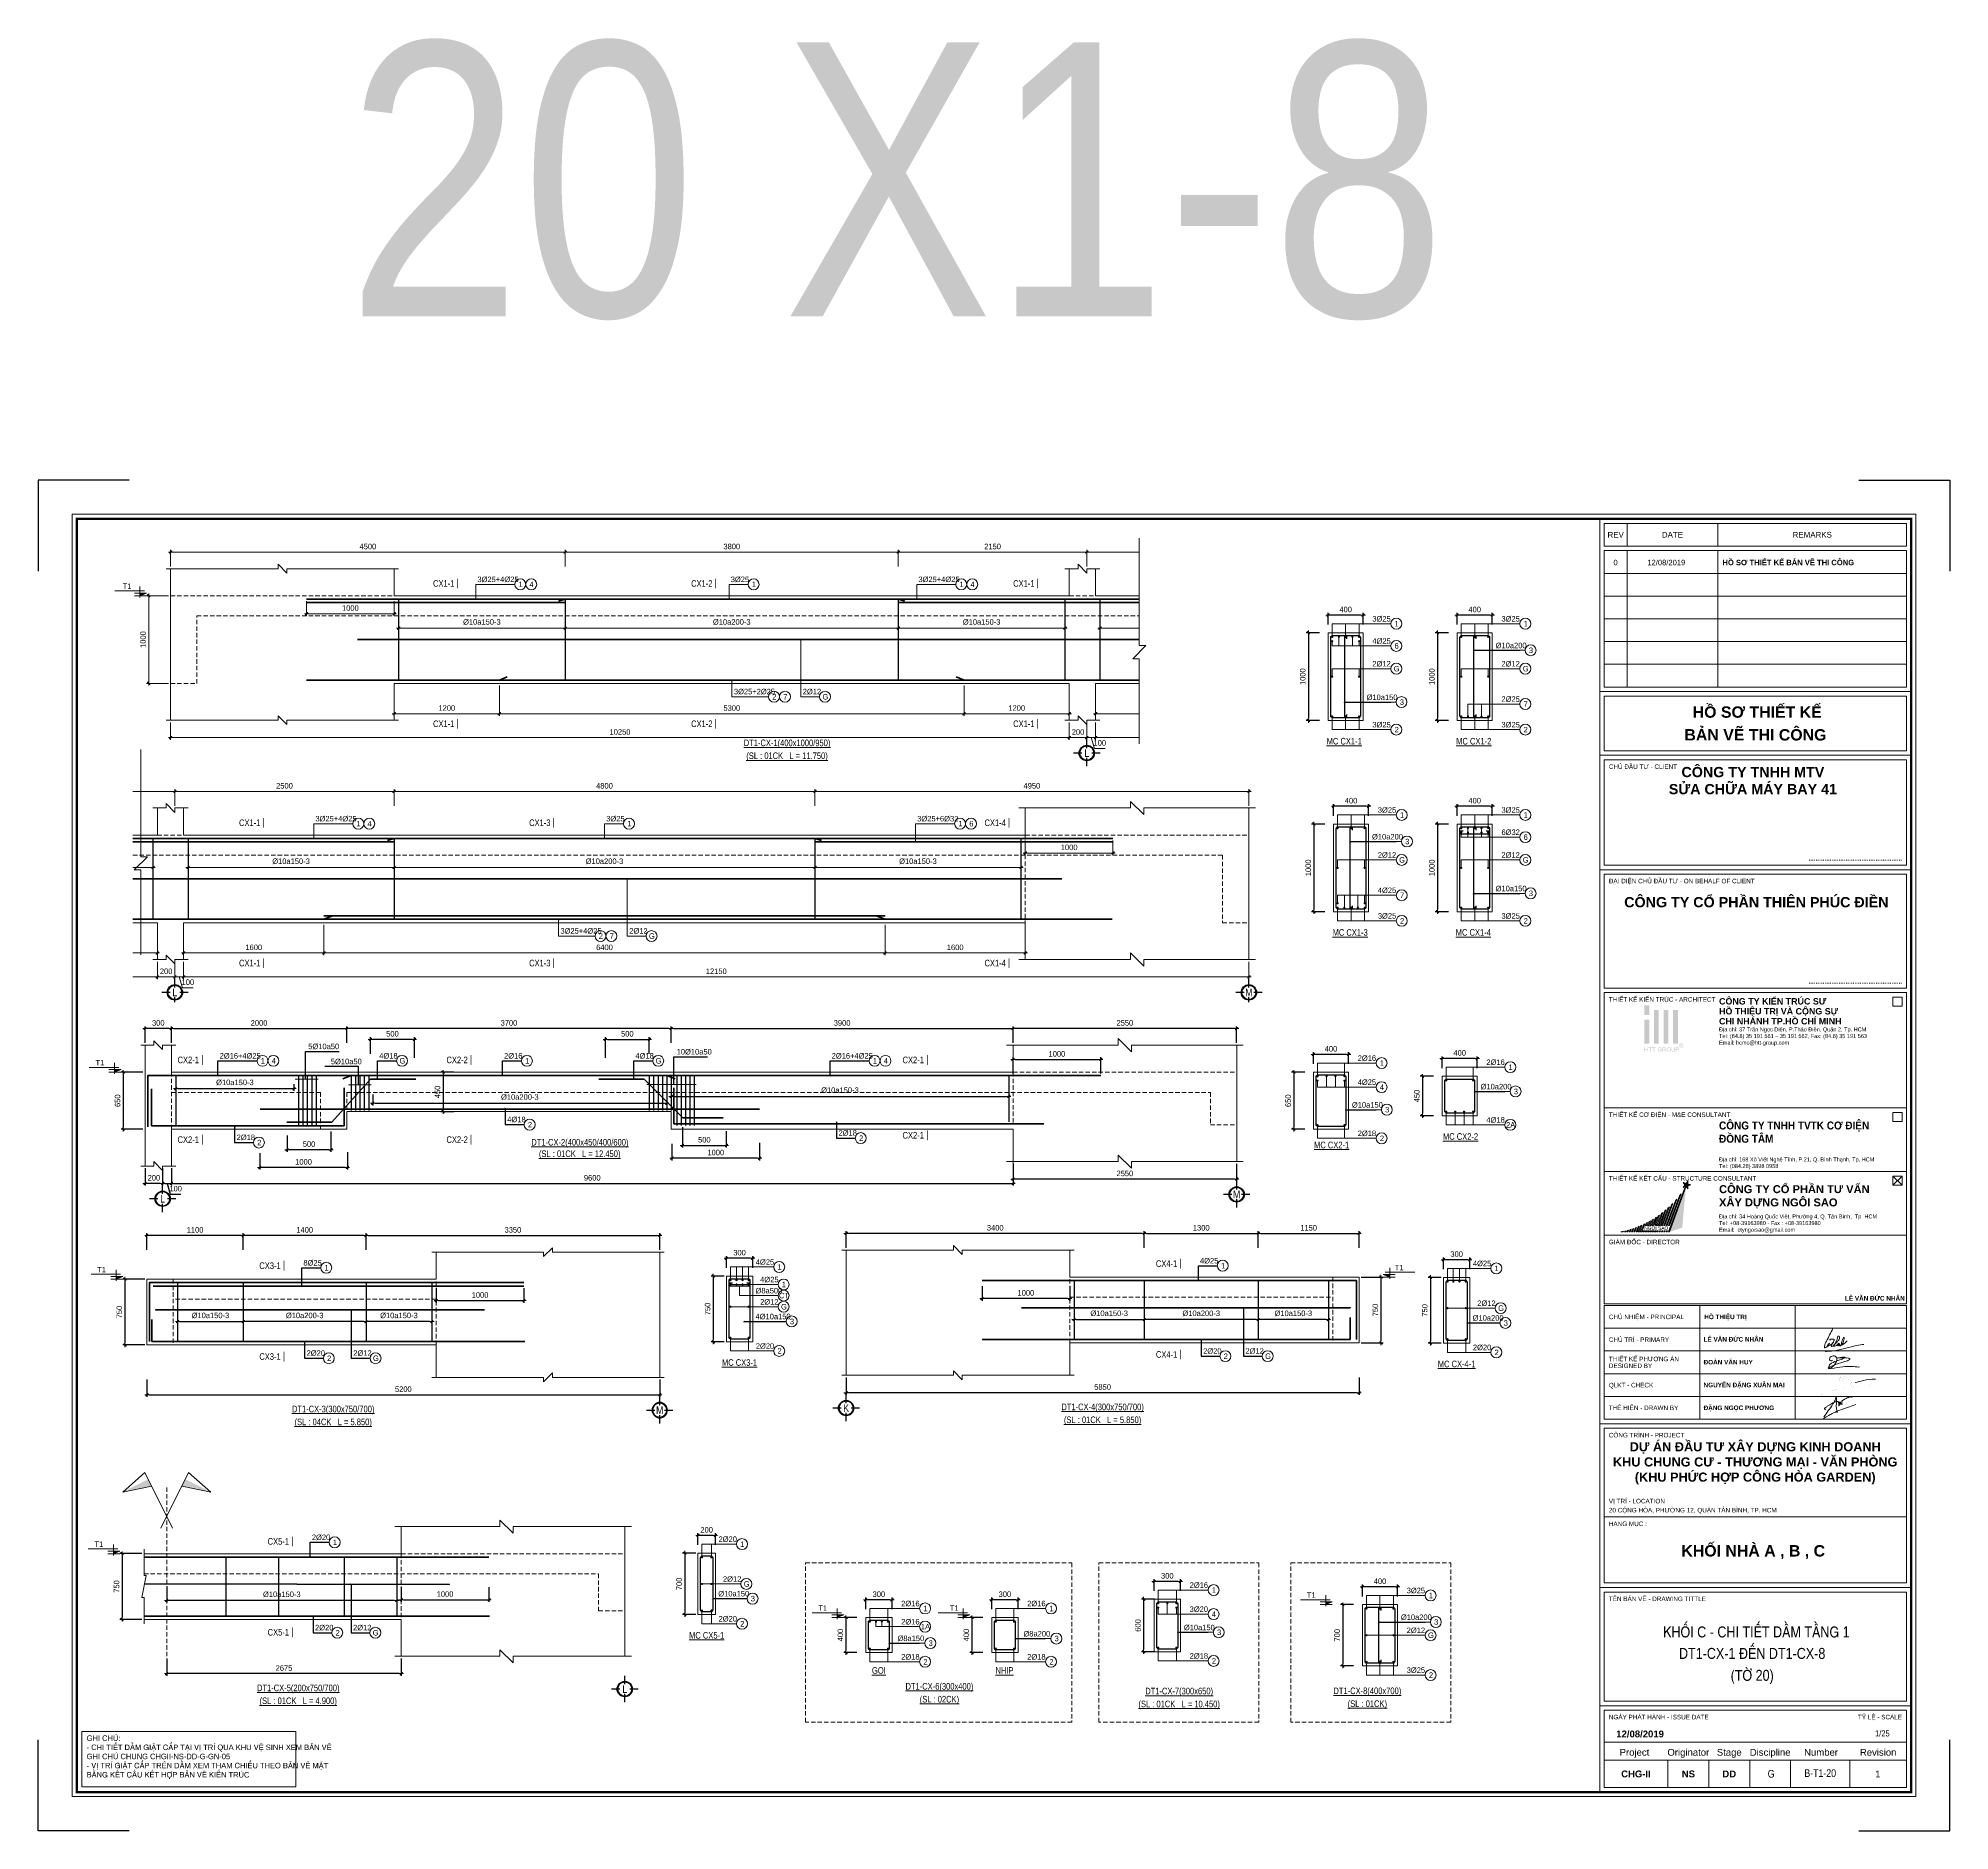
# Model space of a CAD drawing. Header units: millimetres. Extents: x 397144 to 8960116, y 345581 to 674207.
# Drawn here: x 4910048 to 4931851, y 602096 to 622534 of the extents above; entities that cross this region are included whole.
import ezdxf
from ezdxf.enums import TextEntityAlignment as Align
from ezdxf.xclip import XClip

# ---------------------------------------------------------------- set-up
doc = ezdxf.new("R2010")
doc.units = ezdxf.units.MM
doc.header["$XCLIPFRAME"] = 0
doc.header["$PDSIZE"] = -10
doc.linetypes.add('CENTER', pattern=[2, 1.25, -0.25, 0.25, -0.25])
doc.linetypes.add('HIDDEN', pattern=[0.375, 0.25, -0.125])
doc.layers.get('0').update_dxf_attribs({"linetype": 'CONTINUOUS'})
doc.layers.get('Defpoints').update_dxf_attribs({"color": 12, "linetype": 'CONTINUOUS'})
for name, color, linetype, lineweight in [('2', 2, 'CONTINUOUS', 20), ('CDAI', 8, 'CONTINUOUS', 30), ('CHG_XX_Khung ten$0$A1 BORDER$0$DGIONG', 4, 'CONTINUOUS', 13), ('CHG_XX_Khung ten$0$A1 BORDER$0$STICK', 1, 'CONTINUOUS', 9), ('CHG_XX_Khung ten$0$TEXT', 7, 'CONTINUOUS', 15), ('CHUNHO', 7, 'CENTER', 13), ('CTHEP', 2, 'CONTINUOUS', 50), ('DBAO', 3, 'CONTINUOUS', 20), ('DGIONG', 4, 'CONTINUOUS', 13), ('KTH', 150, 'CONTINUOUS', 5), ('Net khuat', 8, 'HIDDEN', 13), ('STICK', 1, 'CONTINUOUS', 9), ('TEXT', 7, 'CONTINUOUS', 15)]:
    doc.layers.add(name, color=color, linetype=linetype, lineweight=lineweight)
doc.layers.add('8', color=8, linetype='CONTINUOUS')
doc.layers.add('CHG_XX_Khung ten$0$TKTC', color=1, linetype='CONTINUOUS')
doc.layers.add('HATCH', color=7, linetype='CONTINUOUS', lineweight=5, true_color=0x2491ff)
doc.styles.add('CHG_XX_Khung ten$0$A1 BORDER$0$ARIAL', font='arial.ttf')
doc.styles.add('CHG_XX_Khung ten$0$A1 BORDER$0$Arial - Bold', font='arialbd.ttf', dxfattribs={"height": 2.5})
doc.styles.add('CHG_XX_Khung ten$0$A1 BORDER$0$Star-AvoBold', font='VAVOB_0.TTF')
doc.styles.add('CHG_XX_Khung ten$0$A1 BORDER$0$Title Block DD$0$ARIAL', font='arial.ttf')
doc.styles.add('CHG_XX_Khung ten$0$A1 BORDER$0$Title Block DD$0$Arial - Bold', font='arialbd.ttf', dxfattribs={"height": 2.5})
doc.styles.add('CHG_XX_Khung ten$0$arial', font='arial.ttf')
doc.styles.add('CHG_XX_Khung ten$0$Arial - Bold', font='arialbd.ttf')
doc.styles.add('CHG_XX_Khung ten$0$ArialB', font='arialbd.ttf')
doc.styles.add('CHG_XX_Khung ten$0$title block pccc$0$ARIAL', font='arial.ttf')
doc.styles.add('CHG_XX_Khung ten$0$title block pccc$0$Arial - Bold', font='arialbd.ttf', dxfattribs={"height": 2.5})
doc.styles.add('HELVECONDENSE', font='VHELVCN_0.TTF')
doc.styles.add('Star-HelCon', font='VHELVCN_0.TTF')
doc.styles.add('TTP-HelCon', font='VHELVCN_0.TTF')
doc.styles.add('VNI-HELVE-CONDENSE', font='VHELVCN_0.TTF')
doc.dimstyles.new('kc-25', dxfattribs={"dimtxt": 62.5, "dimasz": 20, "dimexe": 20, "dimexo": 50, "dimgap": 25, "dimtad": 3, "dimdec": 0, "dimzin": 0, "dimdsep": 46, "dimtxsty": 'VNI-HELVE-CONDENSE', "dimblk": 'DIM', "dimcen": 2.5, "dimclrd": 256, "dimclre": 154, "dimclrt": 7, "dimaunit": 1, "dimadec": 0, "dimazin": 0, "dimtfac": 1, "dimtdec": 0, "dimtix": 1, "dimtmove": 0, "dimatfit": 3, "dimldrblk": 'DOT', "dimfxl": 1, "dimtolj": 1, "dimtzin": 0, "dimarcsym": 0})
doc.dimstyles.new('TTP-25', dxfattribs={"dimscale": 25, "dimtxt": 2.5, "dimasz": 1, "dimexe": 1, "dimexo": 1, "dimgap": 0.09, "dimtad": 0, "dimdec": 4, "dimrnd": 5, "dimzin": 9, "dimdsep": 46, "dimtxsty": 'TTP-HelCon', "dimblk": 'Stick1', "dimcen": 0.09, "dimdle": 1.5, "dimclrd": 256, "dimclre": 256, "dimclrt": 7, "dimadec": 0, "dimazin": 0, "dimtfac": 1, "dimtdec": 4, "dimtmove": 0, "dimatfit": 3, "dimldrblk": '_ArchTick1', "dimfxl": 1, "dimtvp": 1, "dimtolj": 1, "dimtzin": 0, "dimarcsym": 0})

# ---------------------------------------------------------------- blocks, each defined once
blk = doc.blocks.new('Stick1')
at = {"layer": 'STICK'}
h = blk.add_hatch(color=256, dxfattribs=at)
edge = h.paths.add_edge_path()
edge.add_line((0.3, 0.5), (-0.5, -0.3))
edge.add_arc((-0.4, -0.4), 0.141, 135, 315)
edge.add_line((-0.3, -0.5), (0.5, 0.3))
edge.add_arc((0.4, 0.4), 0.141, 315, 495)
blk.add_line((1, 0), (-1, 0), dxfattribs=at)
blk.add_lwpolyline([(0.3, 0.5), (-0.5, -0.3, 1), (-0.3, -0.5), (0.5, 0.3, 1), (0.3, 0.5, 1)], format="xyb", dxfattribs=at)
blk = doc.blocks.new('*D611')
at = {"layer": 'Defpoints', "color": 0, "transparency": 16777216}
for p in [(4917137, 608883), (4913787, 608694), (4917137, 608694)]:
    blk.add_point(p, dxfattribs=at)
at = {"layer": 'KTH', "lineweight": -2, "transparency": 16777216}
for p, q in [((4913787, 608719), (4913787, 608908)), ((4913812, 608883), (4917112, 608883)), ((4917137, 608719), (4917137, 608908))]:
    blk.add_line(p, q, dxfattribs=at)
at = {"layer": 'KTH', "lineweight": -2, "transparency": 16777216, "xscale": 25, "yscale": 25, "zscale": 25, "rotation": 180}
blk.add_blockref('Stick1', (4913787, 608883), dxfattribs=at)
at = {"layer": 'KTH', "lineweight": -2, "transparency": 16777216, "xscale": 25, "yscale": 25, "zscale": 25}
blk.add_blockref('Stick1', (4917137, 608883), dxfattribs=at)
at = {"layer": 'KTH', "color": 7, "transparency": 16777216, "insert": (4915462, 608947), "char_height": 62.5, "attachment_point": 5, "style": 'TTP-HelCon'}
blk.add_mtext('\\A1;3350', dxfattribs=at)
blk = doc.blocks.new('_ArchTick1')
at = {"color": 0, "const_width": 3.81}
blk.add_lwpolyline([(-12.7, -12.7), (12.7, 12.7)], dxfattribs=at)
blk = doc.blocks.new('DIM')
h = blk.add_hatch(color=1)
h.paths.add_polyline_path([(0.5, 0.3, 1), (0.3, 0.5), (-0.2, 0), (0.2, 0)])
h.paths.add_polyline_path([(0.2, 0), (-0.2, 0), (-0.5, -0.3, 1), (-0.3, -0.5)])
at = {"color": 9}
for p, q in [((-0.2, 0), (-1.5, 0)), ((0.2, 0), (1.5, 0))]:
    blk.add_line(p, q, dxfattribs=at)
at = {"color": 1}
for p, q in [((-0.5, -0.3), (0.3, 0.5)), ((-0.3, -0.5), (0.5, 0.3)), ((-0.2, 0), (0.2, 0))]:
    blk.add_line(p, q, dxfattribs=at)
blk.add_arc((-0.4, -0.4), 0.138, 135, 315, dxfattribs=at)
blk = doc.blocks.new('*D612')
at = {"layer": 'Defpoints', "color": 0, "transparency": 16777216}
for p in [(4911287, 607266), (4917137, 607266), (4917137, 607068)]:
    blk.add_point(p, dxfattribs=at)
at = {"layer": 'KTH', "lineweight": -2, "transparency": 16777216}
for p, q in [((4911287, 607241), (4911287, 607043)), ((4917137, 607241), (4917137, 607043)), ((4911312, 607068), (4917112, 607068))]:
    blk.add_line(p, q, dxfattribs=at)
at = {"layer": 'KTH', "lineweight": -2, "transparency": 16777216, "xscale": 25, "yscale": 25, "zscale": 25, "rotation": 180}
blk.add_blockref('Stick1', (4911287, 607068), dxfattribs=at)
at = {"layer": 'KTH', "lineweight": -2, "transparency": 16777216, "xscale": 25, "yscale": 25, "zscale": 25}
blk.add_blockref('Stick1', (4917137, 607068), dxfattribs=at)
at = {"layer": 'KTH', "color": 7, "transparency": 16777216, "insert": (4914212, 607131), "char_height": 62.5, "attachment_point": 5, "style": 'TTP-HelCon'}
blk.add_mtext('\\A1;5200', dxfattribs=at)
blk = doc.blocks.new('*D613')
at = {"layer": 'Defpoints', "color": 0, "transparency": 16777216}
for p in [(4912387, 608883), (4912387, 608694), (4913787, 608694)]:
    blk.add_point(p, dxfattribs=at)
at = {"layer": 'KTH', "lineweight": -2, "transparency": 16777216}
for p, q in [((4912387, 608719), (4912387, 608908)), ((4913762, 608883), (4912412, 608883)), ((4913787, 608719), (4913787, 608908))]:
    blk.add_line(p, q, dxfattribs=at)
at = {"layer": 'KTH', "lineweight": -2, "transparency": 16777216, "xscale": 25, "yscale": 25, "zscale": 25, "rotation": 180}
blk.add_blockref('Stick1', (4912387, 608883), dxfattribs=at)
at = {"layer": 'KTH', "lineweight": -2, "transparency": 16777216, "xscale": 25, "yscale": 25, "zscale": 25}
blk.add_blockref('Stick1', (4913787, 608883), dxfattribs=at)
at = {"layer": 'KTH', "color": 7, "transparency": 16777216, "insert": (4913087, 608947), "char_height": 62.5, "attachment_point": 5, "style": 'TTP-HelCon'}
blk.add_mtext('\\A1;1400', dxfattribs=at)
blk = doc.blocks.new('*D614')
at = {"layer": 'Defpoints', "color": 0, "transparency": 16777216}
for p in [(4911287, 608883), (4911287, 608694), (4912387, 608694)]:
    blk.add_point(p, dxfattribs=at)
at = {"layer": 'KTH', "lineweight": -2, "transparency": 16777216}
for p, q in [((4911287, 608719), (4911287, 608908)), ((4912362, 608883), (4911312, 608883)), ((4912387, 608719), (4912387, 608908))]:
    blk.add_line(p, q, dxfattribs=at)
at = {"layer": 'KTH', "lineweight": -2, "transparency": 16777216, "xscale": 25, "yscale": 25, "zscale": 25, "rotation": 180}
blk.add_blockref('Stick1', (4911287, 608883), dxfattribs=at)
at = {"layer": 'KTH', "lineweight": -2, "transparency": 16777216, "xscale": 25, "yscale": 25, "zscale": 25}
blk.add_blockref('Stick1', (4912387, 608883), dxfattribs=at)
at = {"layer": 'KTH', "color": 7, "transparency": 16777216, "insert": (4911837, 608947), "char_height": 62.5, "attachment_point": 5, "style": 'TTP-HelCon'}
blk.add_mtext('\\A1;1100', dxfattribs=at)
blk = doc.blocks.new('*D615')
at = {"layer": 'Defpoints', "color": 0, "transparency": 16777216}
for p in [(4912387, 608042), (4912387, 607902), (4913787, 608042)]:
    blk.add_point(p, dxfattribs=at)
at = {"layer": 'KTH', "lineweight": -2, "transparency": 16777216}
for p, q in [((4912387, 608017), (4912387, 607877)), ((4913762, 607902), (4912412, 607902)), ((4913787, 608017), (4913787, 607877))]:
    blk.add_line(p, q, dxfattribs=at)
at = {"layer": 'KTH', "lineweight": -2, "transparency": 16777216, "xscale": 25, "yscale": 25, "zscale": 25, "rotation": 180}
blk.add_blockref('Stick1', (4912387, 607902), dxfattribs=at)
at = {"layer": 'KTH', "lineweight": -2, "transparency": 16777216, "xscale": 25, "yscale": 25, "zscale": 25}
blk.add_blockref('Stick1', (4913787, 607902), dxfattribs=at)
at = {"layer": 'KTH', "color": 7, "transparency": 16777216, "insert": (4913087, 607971), "char_height": 62.5, "attachment_point": 5, "style": 'TTP-HelCon'}
blk.add_mtext('\\A1;Þ10a200-3', dxfattribs=at)
blk = doc.blocks.new('*D616')
at = {"layer": 'Defpoints', "color": 0, "transparency": 16777216}
for p in [(4914587, 608308), (4915587, 608308), (4915587, 608142)]:
    blk.add_point(p, dxfattribs=at)
at = {"layer": 'KTH', "lineweight": -2, "transparency": 16777216}
for p, q in [((4914587, 608283), (4914587, 608117)), ((4914612, 608142), (4915562, 608142)), ((4915587, 608283), (4915587, 608117))]:
    blk.add_line(p, q, dxfattribs=at)
at = {"layer": 'KTH', "lineweight": -2, "transparency": 16777216, "xscale": 25, "yscale": 25, "zscale": 25, "rotation": 180}
blk.add_blockref('Stick1', (4914587, 608142), dxfattribs=at)
at = {"layer": 'KTH', "lineweight": -2, "transparency": 16777216, "xscale": 25, "yscale": 25, "zscale": 25}
blk.add_blockref('Stick1', (4915587, 608142), dxfattribs=at)
at = {"layer": 'KTH', "color": 7, "transparency": 16777216, "insert": (4915087, 608205), "char_height": 62.5, "attachment_point": 5, "style": 'TTP-HelCon'}
blk.add_mtext('\\A1;1000', dxfattribs=at)
blk = doc.blocks.new('dau truc')
blk.add_circle((0, 0), 180)
at = {"layer": '8'}
for p, q in [((-127, 0), (-345, 0)), ((0, 127), (0, 345)), ((345, 0), (127, 0)), ((0, -345), (0, -127))]:
    blk.add_line(p, q, dxfattribs=at)
blk.add_circle((0, 0), 200, dxfattribs=at)
at = {"layer": 'TEXT', "style": 'HELVECONDENSE'}
blk.add_attdef('A', text='', height=233, dxfattribs=at).set_placement((0, 0), align=Align.MIDDLE)
blk = doc.blocks.new('*D617')
at = {"layer": 'Defpoints', "color": 0, "transparency": 16777216}
for p in [(4911287, 608386), (4911037, 607636), (4911287, 607636)]:
    blk.add_point(p, dxfattribs=at)
at = {"layer": 'KTH', "lineweight": -2, "transparency": 16777216}
for p, q in [((4911262, 608386), (4911012, 608386)), ((4911037, 608361), (4911037, 607661)), ((4911262, 607636), (4911012, 607636))]:
    blk.add_line(p, q, dxfattribs=at)
at = {"layer": 'KTH', "lineweight": -2, "transparency": 16777216, "xscale": 25, "yscale": 25, "zscale": 25}
for p, rotation in [((4911037, 608386), 90), ((4911037, 607636), 270)]:
    blk.add_blockref('Stick1', p, dxfattribs=dict(at, rotation=rotation))
at = {"layer": 'KTH', "color": 7, "transparency": 16777216, "insert": (4910973, 608011), "char_height": 62.5, "attachment_point": 5, "rotation": 90, "style": 'TTP-HelCon'}
blk.add_mtext('\\A1;750', dxfattribs=at)
blk = doc.blocks.new('CODE')
at = {"layer": 'DBAO'}
for p, q in [((-63, 0), (-138, 30)), ((-138, 30), (0, 30)), ((-138, 0), (0, 0)), ((-113, 55), (224, 55)), ((-63, -20), (-63, 105))]:
    blk.add_line(p, q, dxfattribs=at)
at = {"layer": 'HATCH', "color": 1}
blk.add_solid([(-63, 0), (-138, 30), (-63, 30)], dxfattribs=at)
blk = doc.blocks.new('MC')
at = {"layer": 'CTHEP', "const_width": 10}
blk.add_lwpolyline([(0, 150), (0, 0)], dxfattribs=at)
at = {"layer": 'TEXT', "style": 'TTP-HelCon'}
blk.add_attdef('A', text='', height=100, dxfattribs=at).set_placement((-50, 26), align=Align.RIGHT)
blk = doc.blocks.new('*D618')
at = {"layer": 'Defpoints', "color": 0, "transparency": 16777216}
for p in [(4911637, 608042), (4912387, 608042), (4912387, 607902)]:
    blk.add_point(p, dxfattribs=at)
at = {"layer": 'KTH', "lineweight": -2, "transparency": 16777216}
for p, q in [((4911637, 608017), (4911637, 607877)), ((4911662, 607902), (4912362, 607902)), ((4912387, 608017), (4912387, 607877))]:
    blk.add_line(p, q, dxfattribs=at)
at = {"layer": 'KTH', "lineweight": -2, "transparency": 16777216, "xscale": 25, "yscale": 25, "zscale": 25, "rotation": 180}
blk.add_blockref('Stick1', (4911637, 607902), dxfattribs=at)
at = {"layer": 'KTH', "lineweight": -2, "transparency": 16777216, "xscale": 25, "yscale": 25, "zscale": 25}
blk.add_blockref('Stick1', (4912387, 607902), dxfattribs=at)
at = {"layer": 'KTH', "color": 7, "transparency": 16777216, "insert": (4912012, 607971), "char_height": 62.5, "attachment_point": 5, "style": 'TTP-HelCon'}
blk.add_mtext('\\A1;Þ10a150-3', dxfattribs=at)
blk = doc.blocks.new('*D619')
at = {"layer": 'Defpoints', "color": 0, "transparency": 16777216}
for p in [(4913787, 608042), (4913787, 607902), (4914537, 608042)]:
    blk.add_point(p, dxfattribs=at)
at = {"layer": 'KTH', "lineweight": -2, "transparency": 16777216}
for p, q in [((4913787, 608017), (4913787, 607877)), ((4914512, 607902), (4913812, 607902)), ((4914537, 608017), (4914537, 607877))]:
    blk.add_line(p, q, dxfattribs=at)
at = {"layer": 'KTH', "lineweight": -2, "transparency": 16777216, "xscale": 25, "yscale": 25, "zscale": 25, "rotation": 180}
blk.add_blockref('Stick1', (4913787, 607902), dxfattribs=at)
at = {"layer": 'KTH', "lineweight": -2, "transparency": 16777216, "xscale": 25, "yscale": 25, "zscale": 25}
blk.add_blockref('Stick1', (4914537, 607902), dxfattribs=at)
at = {"layer": 'KTH', "color": 7, "transparency": 16777216, "insert": (4914162, 607971), "char_height": 62.5, "attachment_point": 5, "style": 'TTP-HelCon'}
blk.add_mtext('\\A1;Þ10a150-3', dxfattribs=at)
blk = doc.blocks.new('*D620')
at = {"layer": 'Defpoints', "color": 0, "transparency": 16777216}
for p in [(4911254, 605256), (4911004, 604506), (4911254, 604506)]:
    blk.add_point(p, dxfattribs=at)
at = {"layer": 'KTH', "lineweight": -2, "transparency": 16777216}
for p, q in [((4911229, 605256), (4910979, 605256)), ((4911004, 605231), (4911004, 604531)), ((4911229, 604506), (4910979, 604506))]:
    blk.add_line(p, q, dxfattribs=at)
at = {"layer": 'KTH', "lineweight": -2, "transparency": 16777216, "xscale": 25, "yscale": 25, "zscale": 25}
for p, rotation in [((4911004, 605256), 90), ((4911004, 604506), 270)]:
    blk.add_blockref('Stick1', p, dxfattribs=dict(at, rotation=rotation))
at = {"layer": 'KTH', "color": 7, "transparency": 16777216, "insert": (4910941, 604881), "char_height": 62.5, "attachment_point": 5, "rotation": 90, "style": 'TTP-HelCon'}
blk.add_mtext('\\A1;750', dxfattribs=at)
blk = doc.blocks.new('*D621')
at = {"layer": 'Defpoints', "color": 0, "transparency": 16777216}
for p in [(4911513, 604906), (4914138, 604912), (4911513, 604722)]:
    blk.add_point(p, dxfattribs=at)
at = {"layer": 'KTH', "lineweight": -2, "transparency": 16777216}
for p, q in [((4911513, 604881), (4911513, 604697)), ((4914138, 604887), (4914138, 604697)), ((4914113, 604722), (4911538, 604722))]:
    blk.add_line(p, q, dxfattribs=at)
at = {"layer": 'KTH', "lineweight": -2, "transparency": 16777216, "xscale": 25, "yscale": 25, "zscale": 25, "rotation": 180}
blk.add_blockref('Stick1', (4911513, 604722), dxfattribs=at)
at = {"layer": 'KTH', "lineweight": -2, "transparency": 16777216, "xscale": 25, "yscale": 25, "zscale": 25}
blk.add_blockref('Stick1', (4914138, 604722), dxfattribs=at)
at = {"layer": 'KTH', "color": 7, "transparency": 16777216, "insert": (4912826, 604791), "char_height": 62.5, "attachment_point": 5, "style": 'TTP-HelCon'}
blk.add_mtext('\\A1;Þ10a150-3', dxfattribs=at)
blk = doc.blocks.new('*D622')
at = {"layer": 'Defpoints', "color": 0, "transparency": 16777216}
for p in [(4914188, 604897), (4915188, 604897), (4915188, 604731)]:
    blk.add_point(p, dxfattribs=at)
at = {"layer": 'KTH', "lineweight": -2, "transparency": 16777216}
for p, q in [((4914188, 604872), (4914188, 604706)), ((4915188, 604872), (4915188, 604706)), ((4914213, 604731), (4915163, 604731))]:
    blk.add_line(p, q, dxfattribs=at)
at = {"layer": 'KTH', "lineweight": -2, "transparency": 16777216, "xscale": 25, "yscale": 25, "zscale": 25, "rotation": 180}
blk.add_blockref('Stick1', (4914188, 604731), dxfattribs=at)
at = {"layer": 'KTH', "lineweight": -2, "transparency": 16777216, "xscale": 25, "yscale": 25, "zscale": 25}
blk.add_blockref('Stick1', (4915188, 604731), dxfattribs=at)
at = {"layer": 'KTH', "color": 7, "transparency": 16777216, "insert": (4914688, 604795), "char_height": 62.5, "attachment_point": 5, "style": 'TTP-HelCon'}
blk.add_mtext('\\A1;1000', dxfattribs=at)
blk = doc.blocks.new('*D623')
at = {"layer": 'Defpoints', "color": 0, "transparency": 16777216}
for p in [(4911513, 604086), (4914188, 604086), (4911513, 603888)]:
    blk.add_point(p, dxfattribs=at)
at = {"layer": 'KTH', "lineweight": -2, "transparency": 16777216}
for p, q in [((4911513, 604061), (4911513, 603863)), ((4914188, 604061), (4914188, 603863)), ((4914163, 603888), (4911538, 603888))]:
    blk.add_line(p, q, dxfattribs=at)
at = {"layer": 'KTH', "lineweight": -2, "transparency": 16777216, "xscale": 25, "yscale": 25, "zscale": 25, "rotation": 180}
blk.add_blockref('Stick1', (4911513, 603888), dxfattribs=at)
at = {"layer": 'KTH', "lineweight": -2, "transparency": 16777216, "xscale": 25, "yscale": 25, "zscale": 25}
blk.add_blockref('Stick1', (4914188, 603888), dxfattribs=at)
at = {"layer": 'KTH', "color": 7, "transparency": 16777216, "insert": (4912851, 603951), "char_height": 62.5, "attachment_point": 5, "style": 'TTP-HelCon'}
blk.add_mtext('\\A1;2675', dxfattribs=at)
blk = doc.blocks.new('*D624')
at = {"layer": 'Defpoints', "color": 0, "ltscale": 500, "transparency": 16777216}
for p in [(4917572, 605463), (4917572, 605330), (4917772, 605330)]:
    blk.add_point(p, dxfattribs=at)
at = {"layer": 'KTH', "lineweight": -2, "ltscale": 500, "transparency": 16777216}
for p, q in [((4917572, 605355), (4917572, 605488)), ((4917747, 605463), (4917597, 605463)), ((4917772, 605355), (4917772, 605488))]:
    blk.add_line(p, q, dxfattribs=at)
at = {"layer": 'KTH', "lineweight": -2, "ltscale": 500, "transparency": 16777216, "xscale": 25, "yscale": 25, "zscale": 25, "rotation": 180}
blk.add_blockref('Stick1', (4917572, 605463), dxfattribs=at)
at = {"layer": 'KTH', "lineweight": -2, "ltscale": 500, "transparency": 16777216, "xscale": 25, "yscale": 25, "zscale": 25}
blk.add_blockref('Stick1', (4917772, 605463), dxfattribs=at)
at = {"layer": 'KTH', "color": 7, "ltscale": 500, "transparency": 16777216, "insert": (4917672, 605527), "char_height": 62.5, "attachment_point": 5, "style": 'TTP-HelCon'}
blk.add_mtext('\\A1;200', dxfattribs=at)
blk = doc.blocks.new('*D625')
at = {"layer": 'Defpoints', "color": 0, "ltscale": 500, "transparency": 16777216}
for p in [(4917572, 605261), (4917422, 604561), (4917572, 604561)]:
    blk.add_point(p, dxfattribs=at)
at = {"layer": 'KTH', "lineweight": -2, "ltscale": 500, "transparency": 16777216}
for p, q in [((4917547, 605261), (4917397, 605261)), ((4917422, 605236), (4917422, 604586)), ((4917547, 604561), (4917397, 604561))]:
    blk.add_line(p, q, dxfattribs=at)
at = {"layer": 'KTH', "lineweight": -2, "ltscale": 500, "transparency": 16777216, "xscale": 25, "yscale": 25, "zscale": 25}
for p, rotation in [((4917422, 605261), 90), ((4917422, 604561), 270)]:
    blk.add_blockref('Stick1', p, dxfattribs=dict(at, rotation=rotation))
at = {"layer": 'KTH', "color": 7, "ltscale": 500, "transparency": 16777216, "insert": (4917358, 604911), "char_height": 62.5, "attachment_point": 5, "rotation": 90, "style": 'TTP-HelCon'}
blk.add_mtext('\\A1;700', dxfattribs=at)
blk = doc.blocks.new('*D656')
at = {"layer": 'Defpoints', "color": 0, "transparency": 16777216}
for p in [(4911267, 610745), (4911017, 610095), (4911267, 610095)]:
    blk.add_point(p, dxfattribs=at)
at = {"layer": 'KTH', "lineweight": -2, "transparency": 16777216}
for p, q in [((4911242, 610745), (4910992, 610745)), ((4911017, 610720), (4911017, 610120)), ((4911242, 610095), (4910992, 610095))]:
    blk.add_line(p, q, dxfattribs=at)
at = {"layer": 'KTH', "lineweight": -2, "transparency": 16777216, "xscale": 25, "yscale": 25, "zscale": 25}
for p, rotation in [((4911017, 610745), 90), ((4911017, 610095), 270)]:
    blk.add_blockref('Stick1', p, dxfattribs=dict(at, rotation=rotation))
at = {"layer": 'KTH', "color": 7, "transparency": 16777216, "insert": (4910953, 610420), "char_height": 62.5, "attachment_point": 5, "rotation": 90, "style": 'TTP-HelCon'}
blk.add_mtext('\\A1;650', dxfattribs=at)
blk = doc.blocks.new('*D657')
at = {"layer": 'Defpoints', "color": 0, "transparency": 16777216}
for p in [(4911267, 609675), (4911467, 609675), (4911267, 609477)]:
    blk.add_point(p, dxfattribs=at)
at = {"layer": 'KTH', "lineweight": -2, "transparency": 16777216}
for p, q in [((4911267, 609650), (4911267, 609452)), ((4911467, 609650), (4911467, 609452)), ((4911442, 609477), (4911292, 609477))]:
    blk.add_line(p, q, dxfattribs=at)
at = {"layer": 'KTH', "lineweight": -2, "transparency": 16777216, "xscale": 25, "yscale": 25, "zscale": 25, "rotation": 180}
blk.add_blockref('Stick1', (4911267, 609477), dxfattribs=at)
at = {"layer": 'KTH', "lineweight": -2, "transparency": 16777216, "xscale": 25, "yscale": 25, "zscale": 25}
blk.add_blockref('Stick1', (4911467, 609477), dxfattribs=at)
at = {"layer": 'KTH', "color": 7, "transparency": 16777216, "insert": (4911367, 609541), "char_height": 62.5, "attachment_point": 5, "style": 'TTP-HelCon'}
blk.add_mtext('\\A1;200', dxfattribs=at)
blk = doc.blocks.new('*D658')
at = {"layer": 'Defpoints', "color": 0, "transparency": 16777216}
for p in [(4911567, 609675), (4921167, 609675), (4921167, 609477)]:
    blk.add_point(p, dxfattribs=at)
at = {"layer": 'KTH', "lineweight": -2, "transparency": 16777216}
for p, q in [((4911567, 609650), (4911567, 609452)), ((4921167, 609650), (4921167, 609452)), ((4911592, 609477), (4921142, 609477))]:
    blk.add_line(p, q, dxfattribs=at)
at = {"layer": 'KTH', "lineweight": -2, "transparency": 16777216, "xscale": 25, "yscale": 25, "zscale": 25, "rotation": 180}
blk.add_blockref('Stick1', (4911567, 609477), dxfattribs=at)
at = {"layer": 'KTH', "lineweight": -2, "transparency": 16777216, "xscale": 25, "yscale": 25, "zscale": 25}
blk.add_blockref('Stick1', (4921167, 609477), dxfattribs=at)
at = {"layer": 'KTH', "color": 7, "transparency": 16777216, "insert": (4916367, 609541), "char_height": 62.5, "attachment_point": 5, "style": 'TTP-HelCon'}
blk.add_mtext('\\A1;9600', dxfattribs=at)
blk = doc.blocks.new('*D659')
at = {"layer": 'Defpoints', "color": 0, "transparency": 16777216}
for p in [(4911467, 609675), (4911567, 609675), (4911567, 609477)]:
    blk.add_point(p, dxfattribs=at)
at = {"layer": 'KTH', "lineweight": -2, "transparency": 16777216}
for p, q in [((4911467, 609650), (4911467, 609452)), ((4911567, 609650), (4911567, 609452)), ((4911492, 609477), (4911542, 609477)), ((4911517, 609477), (4911554, 609353)), ((4911554, 609353), (4911675, 609353))]:
    blk.add_line(p, q, dxfattribs=at)
at = {"layer": 'KTH', "lineweight": -2, "transparency": 16777216, "xscale": 25, "yscale": 25, "zscale": 25, "rotation": 180}
blk.add_blockref('Stick1', (4911467, 609477), dxfattribs=at)
at = {"layer": 'KTH', "lineweight": -2, "transparency": 16777216, "xscale": 25, "yscale": 25, "zscale": 25}
blk.add_blockref('Stick1', (4911567, 609477), dxfattribs=at)
at = {"layer": 'KTH', "color": 7, "transparency": 16777216, "insert": (4911615, 609417), "char_height": 62.5, "attachment_point": 5, "style": 'TTP-HelCon'}
blk.add_mtext('\\A1;100', dxfattribs=at)
blk = doc.blocks.new('*D660')
at = {"layer": 'Defpoints', "color": 0, "transparency": 16777216}
for p in [(4921167, 609725), (4923717, 609725), (4921167, 609527)]:
    blk.add_point(p, dxfattribs=at)
at = {"layer": 'KTH', "lineweight": -2, "transparency": 16777216}
for p, q in [((4921167, 609700), (4921167, 609502)), ((4923717, 609700), (4923717, 609502)), ((4923692, 609527), (4921192, 609527))]:
    blk.add_line(p, q, dxfattribs=at)
at = {"layer": 'KTH', "lineweight": -2, "transparency": 16777216, "xscale": 25, "yscale": 25, "zscale": 25, "rotation": 180}
blk.add_blockref('Stick1', (4921167, 609527), dxfattribs=at)
at = {"layer": 'KTH', "lineweight": -2, "transparency": 16777216, "xscale": 25, "yscale": 25, "zscale": 25}
blk.add_blockref('Stick1', (4923717, 609527), dxfattribs=at)
at = {"layer": 'KTH', "color": 7, "transparency": 16777216, "insert": (4922442, 609591), "char_height": 62.5, "attachment_point": 5, "style": 'TTP-HelCon'}
blk.add_mtext('\\A1;2550', dxfattribs=at)
blk = doc.blocks.new('*D661')
at = {"layer": 'Defpoints', "color": 0, "transparency": 16777216}
for p in [(4911267, 611243), (4911267, 611054), (4911567, 611054)]:
    blk.add_point(p, dxfattribs=at)
at = {"layer": 'KTH', "lineweight": -2, "transparency": 16777216}
for p, q in [((4911267, 611079), (4911267, 611268)), ((4911542, 611243), (4911292, 611243)), ((4911567, 611079), (4911567, 611268))]:
    blk.add_line(p, q, dxfattribs=at)
at = {"layer": 'KTH', "lineweight": -2, "transparency": 16777216, "xscale": 25, "yscale": 25, "zscale": 25, "rotation": 180}
blk.add_blockref('Stick1', (4911267, 611243), dxfattribs=at)
at = {"layer": 'KTH', "lineweight": -2, "transparency": 16777216, "xscale": 25, "yscale": 25, "zscale": 25}
blk.add_blockref('Stick1', (4911567, 611243), dxfattribs=at)
at = {"layer": 'KTH', "color": 7, "transparency": 16777216, "insert": (4911417, 611307), "char_height": 62.5, "attachment_point": 5, "style": 'TTP-HelCon'}
blk.add_mtext('\\A1;300', dxfattribs=at)
blk = doc.blocks.new('*D662')
at = {"layer": 'Defpoints', "color": 0, "transparency": 16777216}
for p in [(4913567, 611243), (4911567, 611054), (4913567, 611054)]:
    blk.add_point(p, dxfattribs=at)
at = {"layer": 'KTH', "lineweight": -2, "transparency": 16777216}
for p, q in [((4911567, 611079), (4911567, 611268)), ((4911592, 611243), (4913542, 611243)), ((4913567, 611079), (4913567, 611268))]:
    blk.add_line(p, q, dxfattribs=at)
at = {"layer": 'KTH', "lineweight": -2, "transparency": 16777216, "xscale": 25, "yscale": 25, "zscale": 25, "rotation": 180}
blk.add_blockref('Stick1', (4911567, 611243), dxfattribs=at)
at = {"layer": 'KTH', "lineweight": -2, "transparency": 16777216, "xscale": 25, "yscale": 25, "zscale": 25}
blk.add_blockref('Stick1', (4913567, 611243), dxfattribs=at)
at = {"layer": 'KTH', "color": 7, "transparency": 16777216, "insert": (4912567, 611307), "char_height": 62.5, "attachment_point": 5, "style": 'TTP-HelCon'}
blk.add_mtext('\\A1;2000', dxfattribs=at)
blk = doc.blocks.new('*D663')
at = {"layer": 'Defpoints', "color": 0, "transparency": 16777216}
for p in [(4913567, 611243), (4913567, 611054), (4917267, 611054)]:
    blk.add_point(p, dxfattribs=at)
at = {"layer": 'KTH', "lineweight": -2, "transparency": 16777216}
for p, q in [((4913567, 611079), (4913567, 611268)), ((4917242, 611243), (4913592, 611243)), ((4917267, 611079), (4917267, 611268))]:
    blk.add_line(p, q, dxfattribs=at)
at = {"layer": 'KTH', "lineweight": -2, "transparency": 16777216, "xscale": 25, "yscale": 25, "zscale": 25, "rotation": 180}
blk.add_blockref('Stick1', (4913567, 611243), dxfattribs=at)
at = {"layer": 'KTH', "lineweight": -2, "transparency": 16777216, "xscale": 25, "yscale": 25, "zscale": 25}
blk.add_blockref('Stick1', (4917267, 611243), dxfattribs=at)
at = {"layer": 'KTH', "color": 7, "transparency": 16777216, "insert": (4915417, 611307), "char_height": 62.5, "attachment_point": 5, "style": 'TTP-HelCon'}
blk.add_mtext('\\A1;3700', dxfattribs=at)
blk = doc.blocks.new('*D664')
at = {"layer": 'Defpoints', "color": 0, "transparency": 16777216}
for p in [(4921167, 611243), (4921167, 611054), (4923717, 611054)]:
    blk.add_point(p, dxfattribs=at)
at = {"layer": 'KTH', "lineweight": -2, "transparency": 16777216}
for p, q in [((4921167, 611079), (4921167, 611268)), ((4923692, 611243), (4921192, 611243)), ((4923717, 611079), (4923717, 611268))]:
    blk.add_line(p, q, dxfattribs=at)
at = {"layer": 'KTH', "lineweight": -2, "transparency": 16777216, "xscale": 25, "yscale": 25, "zscale": 25, "rotation": 180}
blk.add_blockref('Stick1', (4921167, 611243), dxfattribs=at)
at = {"layer": 'KTH', "lineweight": -2, "transparency": 16777216, "xscale": 25, "yscale": 25, "zscale": 25}
blk.add_blockref('Stick1', (4923717, 611243), dxfattribs=at)
at = {"layer": 'KTH', "color": 7, "transparency": 16777216, "insert": (4922442, 611307), "char_height": 62.5, "attachment_point": 5, "style": 'TTP-HelCon'}
blk.add_mtext('\\A1;2550', dxfattribs=at)
blk = doc.blocks.new('*D665')
at = {"layer": 'Defpoints', "color": 0, "transparency": 16777216}
for p in [(4913864, 610515), (4917217, 610515), (4917217, 610391)]:
    blk.add_point(p, dxfattribs=at)
at = {"layer": 'KTH', "lineweight": -2, "transparency": 16777216}
for p, q in [((4913864, 610490), (4913864, 610366)), ((4917217, 610490), (4917217, 610366)), ((4913889, 610391), (4917192, 610391))]:
    blk.add_line(p, q, dxfattribs=at)
at = {"layer": 'KTH', "lineweight": -2, "transparency": 16777216, "xscale": 25, "yscale": 25, "zscale": 25, "rotation": 180}
blk.add_blockref('Stick1', (4913864, 610391), dxfattribs=at)
at = {"layer": 'KTH', "lineweight": -2, "transparency": 16777216, "xscale": 25, "yscale": 25, "zscale": 25}
blk.add_blockref('Stick1', (4917217, 610391), dxfattribs=at)
at = {"layer": 'KTH', "color": 7, "transparency": 16777216, "insert": (4915541, 610461), "char_height": 62.5, "attachment_point": 5, "style": 'TTP-HelCon'}
blk.add_mtext('\\A1;Þ10a200-3', dxfattribs=at)
blk = doc.blocks.new('*D666')
at = {"layer": 'Defpoints', "color": 0, "transparency": 16777216}
for p in [(4911617, 610616), (4912964, 610632), (4912964, 610558)]:
    blk.add_point(p, dxfattribs=at)
at = {"layer": 'KTH', "lineweight": -2, "transparency": 16777216}
for p, q in [((4911617, 610591), (4911617, 610533)), ((4911642, 610558), (4912939, 610558)), ((4912964, 610607), (4912964, 610533))]:
    blk.add_line(p, q, dxfattribs=at)
at = {"layer": 'KTH', "lineweight": -2, "transparency": 16777216, "xscale": 25, "yscale": 25, "zscale": 25, "rotation": 180}
blk.add_blockref('Stick1', (4911617, 610558), dxfattribs=at)
at = {"layer": 'KTH', "lineweight": -2, "transparency": 16777216, "xscale": 25, "yscale": 25, "zscale": 25}
blk.add_blockref('Stick1', (4912964, 610558), dxfattribs=at)
at = {"layer": 'KTH', "color": 7, "transparency": 16777216, "insert": (4912291, 610628), "char_height": 62.5, "attachment_point": 5, "style": 'TTP-HelCon'}
blk.add_mtext('\\A1;Þ10a150-3', dxfattribs=at)
blk = doc.blocks.new('*D667')
at = {"layer": 'Defpoints', "color": 0, "transparency": 16777216}
for p in [(4921167, 611243), (4917267, 611079), (4921167, 611054)]:
    blk.add_point(p, dxfattribs=at)
at = {"layer": 'KTH', "lineweight": -2, "transparency": 16777216}
for p, q in [((4917267, 611104), (4917267, 611268)), ((4917292, 611243), (4921142, 611243)), ((4921167, 611079), (4921167, 611268))]:
    blk.add_line(p, q, dxfattribs=at)
at = {"layer": 'KTH', "lineweight": -2, "transparency": 16777216, "xscale": 25, "yscale": 25, "zscale": 25, "rotation": 180}
blk.add_blockref('Stick1', (4917267, 611243), dxfattribs=at)
at = {"layer": 'KTH', "lineweight": -2, "transparency": 16777216, "xscale": 25, "yscale": 25, "zscale": 25}
blk.add_blockref('Stick1', (4921167, 611243), dxfattribs=at)
at = {"layer": 'KTH', "color": 7, "transparency": 16777216, "insert": (4919217, 611307), "char_height": 62.5, "attachment_point": 5, "style": 'TTP-HelCon'}
blk.add_mtext('\\A1;3900', dxfattribs=at)
blk = doc.blocks.new('*D668')
at = {"layer": 'Defpoints', "color": 0, "transparency": 16777216}
for p in [(4917267, 610540), (4921117, 610572), (4921117, 610470)]:
    blk.add_point(p, dxfattribs=at)
at = {"layer": 'KTH', "lineweight": -2, "transparency": 16777216}
for p, q in [((4917267, 610515), (4917267, 610445)), ((4921117, 610547), (4921117, 610445)), ((4917292, 610470), (4921092, 610470))]:
    blk.add_line(p, q, dxfattribs=at)
at = {"layer": 'KTH', "lineweight": -2, "transparency": 16777216, "xscale": 25, "yscale": 25, "zscale": 25, "rotation": 180}
blk.add_blockref('Stick1', (4917267, 610470), dxfattribs=at)
at = {"layer": 'KTH', "lineweight": -2, "transparency": 16777216, "xscale": 25, "yscale": 25, "zscale": 25}
blk.add_blockref('Stick1', (4921117, 610470), dxfattribs=at)
at = {"layer": 'KTH', "color": 7, "transparency": 16777216, "insert": (4919192, 610539), "char_height": 62.5, "attachment_point": 5, "style": 'TTP-HelCon'}
blk.add_mtext('\\A1;Þ10a150-3', dxfattribs=at)
blk = doc.blocks.new('*D669')
at = {"layer": 'Defpoints', "color": 0, "transparency": 16777216}
for p in [(4919263, 608907), (4919263, 608718), (4922663, 608718)]:
    blk.add_point(p, dxfattribs=at)
at = {"layer": 'KTH', "lineweight": -2, "transparency": 16777216}
for p, q in [((4919263, 608743), (4919263, 608932)), ((4922638, 608907), (4919288, 608907)), ((4922663, 608743), (4922663, 608932))]:
    blk.add_line(p, q, dxfattribs=at)
at = {"layer": 'KTH', "lineweight": -2, "transparency": 16777216, "xscale": 25, "yscale": 25, "zscale": 25, "rotation": 180}
blk.add_blockref('Stick1', (4919263, 608907), dxfattribs=at)
at = {"layer": 'KTH', "lineweight": -2, "transparency": 16777216, "xscale": 25, "yscale": 25, "zscale": 25}
blk.add_blockref('Stick1', (4922663, 608907), dxfattribs=at)
at = {"layer": 'KTH', "color": 7, "transparency": 16777216, "insert": (4920963, 608971), "char_height": 62.5, "attachment_point": 5, "style": 'TTP-HelCon'}
blk.add_mtext('\\A1;3400', dxfattribs=at)
blk = doc.blocks.new('*D670')
at = {"layer": 'Defpoints', "color": 0, "transparency": 16777216}
for p in [(4919263, 607289), (4925113, 607289), (4919263, 607091)]:
    blk.add_point(p, dxfattribs=at)
at = {"layer": 'KTH', "lineweight": -2, "transparency": 16777216}
for p, q in [((4919263, 607264), (4919263, 607066)), ((4925113, 607264), (4925113, 607066)), ((4925088, 607091), (4919288, 607091))]:
    blk.add_line(p, q, dxfattribs=at)
at = {"layer": 'KTH', "lineweight": -2, "transparency": 16777216, "xscale": 25, "yscale": 25, "zscale": 25, "rotation": 180}
blk.add_blockref('Stick1', (4919263, 607091), dxfattribs=at)
at = {"layer": 'KTH', "lineweight": -2, "transparency": 16777216, "xscale": 25, "yscale": 25, "zscale": 25}
blk.add_blockref('Stick1', (4925113, 607091), dxfattribs=at)
at = {"layer": 'KTH', "color": 7, "transparency": 16777216, "insert": (4922188, 607155), "char_height": 62.5, "attachment_point": 5, "style": 'TTP-HelCon'}
blk.add_mtext('\\A1;5850', dxfattribs=at)
blk = doc.blocks.new('*D671')
at = {"layer": 'Defpoints', "color": 0, "transparency": 16777216}
for p in [(4923963, 608907), (4922663, 608718), (4923963, 608718)]:
    blk.add_point(p, dxfattribs=at)
at = {"layer": 'KTH', "lineweight": -2, "transparency": 16777216}
for p, q in [((4922663, 608743), (4922663, 608932)), ((4922688, 608907), (4923938, 608907)), ((4923963, 608743), (4923963, 608932))]:
    blk.add_line(p, q, dxfattribs=at)
at = {"layer": 'KTH', "lineweight": -2, "transparency": 16777216, "xscale": 25, "yscale": 25, "zscale": 25, "rotation": 180}
blk.add_blockref('Stick1', (4922663, 608907), dxfattribs=at)
at = {"layer": 'KTH', "lineweight": -2, "transparency": 16777216, "xscale": 25, "yscale": 25, "zscale": 25}
blk.add_blockref('Stick1', (4923963, 608907), dxfattribs=at)
at = {"layer": 'KTH', "color": 7, "transparency": 16777216, "insert": (4923313, 608971), "char_height": 62.5, "attachment_point": 5, "style": 'TTP-HelCon'}
blk.add_mtext('\\A1;1300', dxfattribs=at)
blk = doc.blocks.new('*D672')
at = {"layer": 'Defpoints', "color": 0, "transparency": 16777216}
for p in [(4925113, 608907), (4923963, 608718), (4925113, 608718)]:
    blk.add_point(p, dxfattribs=at)
at = {"layer": 'KTH', "lineweight": -2, "transparency": 16777216}
for p, q in [((4923963, 608743), (4923963, 608932)), ((4923988, 608907), (4925088, 608907)), ((4925113, 608743), (4925113, 608932))]:
    blk.add_line(p, q, dxfattribs=at)
at = {"layer": 'KTH', "lineweight": -2, "transparency": 16777216, "xscale": 25, "yscale": 25, "zscale": 25, "rotation": 180}
blk.add_blockref('Stick1', (4923963, 608907), dxfattribs=at)
at = {"layer": 'KTH', "lineweight": -2, "transparency": 16777216, "xscale": 25, "yscale": 25, "zscale": 25}
blk.add_blockref('Stick1', (4925113, 608907), dxfattribs=at)
at = {"layer": 'KTH', "color": 7, "transparency": 16777216, "insert": (4924538, 608971), "char_height": 62.5, "attachment_point": 5, "style": 'TTP-HelCon'}
blk.add_mtext('\\A1;1150', dxfattribs=at)
blk = doc.blocks.new('*D673')
at = {"layer": 'Defpoints', "color": 0, "transparency": 16777216}
for p in [(4921863, 608065), (4922663, 608065), (4922663, 607925)]:
    blk.add_point(p, dxfattribs=at)
at = {"layer": 'KTH', "lineweight": -2, "transparency": 16777216}
for p, q in [((4921863, 608040), (4921863, 607900)), ((4921888, 607925), (4922638, 607925)), ((4922663, 608040), (4922663, 607900))]:
    blk.add_line(p, q, dxfattribs=at)
at = {"layer": 'KTH', "lineweight": -2, "transparency": 16777216, "xscale": 25, "yscale": 25, "zscale": 25, "rotation": 180}
blk.add_blockref('Stick1', (4921863, 607925), dxfattribs=at)
at = {"layer": 'KTH', "lineweight": -2, "transparency": 16777216, "xscale": 25, "yscale": 25, "zscale": 25}
blk.add_blockref('Stick1', (4922663, 607925), dxfattribs=at)
at = {"layer": 'KTH', "color": 7, "transparency": 16777216, "insert": (4922263, 607995), "char_height": 62.5, "attachment_point": 5, "style": 'TTP-HelCon'}
blk.add_mtext('\\A1;Þ10a150-3', dxfattribs=at)
blk = doc.blocks.new('*D674')
at = {"layer": 'Defpoints', "color": 0, "transparency": 16777216}
for p in [(4922663, 608065), (4922663, 607925), (4923963, 608065)]:
    blk.add_point(p, dxfattribs=at)
at = {"layer": 'KTH', "lineweight": -2, "transparency": 16777216}
for p, q in [((4922663, 608040), (4922663, 607900)), ((4923938, 607925), (4922688, 607925)), ((4923963, 608040), (4923963, 607900))]:
    blk.add_line(p, q, dxfattribs=at)
at = {"layer": 'KTH', "lineweight": -2, "transparency": 16777216, "xscale": 25, "yscale": 25, "zscale": 25, "rotation": 180}
blk.add_blockref('Stick1', (4922663, 607925), dxfattribs=at)
at = {"layer": 'KTH', "lineweight": -2, "transparency": 16777216, "xscale": 25, "yscale": 25, "zscale": 25}
blk.add_blockref('Stick1', (4923963, 607925), dxfattribs=at)
at = {"layer": 'KTH', "color": 7, "transparency": 16777216, "insert": (4923313, 607995), "char_height": 62.5, "attachment_point": 5, "style": 'TTP-HelCon'}
blk.add_mtext('\\A1;Þ10a200-3', dxfattribs=at)
blk = doc.blocks.new('*D675')
at = {"layer": 'Defpoints', "color": 0, "transparency": 16777216}
for p in [(4923963, 608065), (4923963, 607925), (4924763, 608065)]:
    blk.add_point(p, dxfattribs=at)
at = {"layer": 'KTH', "lineweight": -2, "transparency": 16777216}
for p, q in [((4923963, 608040), (4923963, 607900)), ((4924738, 607925), (4923988, 607925)), ((4924763, 608040), (4924763, 607900))]:
    blk.add_line(p, q, dxfattribs=at)
at = {"layer": 'KTH', "lineweight": -2, "transparency": 16777216, "xscale": 25, "yscale": 25, "zscale": 25, "rotation": 180}
blk.add_blockref('Stick1', (4923963, 607925), dxfattribs=at)
at = {"layer": 'KTH', "lineweight": -2, "transparency": 16777216, "xscale": 25, "yscale": 25, "zscale": 25}
blk.add_blockref('Stick1', (4924763, 607925), dxfattribs=at)
at = {"layer": 'KTH', "color": 7, "transparency": 16777216, "insert": (4924363, 607995), "char_height": 62.5, "attachment_point": 5, "style": 'TTP-HelCon'}
blk.add_mtext('\\A1;Þ10a150-3', dxfattribs=at)
blk = doc.blocks.new('*D676')
at = {"layer": 'Defpoints', "color": 0, "transparency": 16777216}
for p in [(4920813, 608331), (4921813, 608331), (4920813, 608165)]:
    blk.add_point(p, dxfattribs=at)
at = {"layer": 'KTH', "lineweight": -2, "transparency": 16777216}
for p, q in [((4920813, 608306), (4920813, 608140)), ((4921813, 608306), (4921813, 608140)), ((4921788, 608165), (4920838, 608165))]:
    blk.add_line(p, q, dxfattribs=at)
at = {"layer": 'KTH', "lineweight": -2, "transparency": 16777216, "xscale": 25, "yscale": 25, "zscale": 25, "rotation": 180}
blk.add_blockref('Stick1', (4920813, 608165), dxfattribs=at)
at = {"layer": 'KTH', "lineweight": -2, "transparency": 16777216, "xscale": 25, "yscale": 25, "zscale": 25}
blk.add_blockref('Stick1', (4921813, 608165), dxfattribs=at)
at = {"layer": 'KTH', "color": 7, "transparency": 16777216, "insert": (4921313, 608229), "char_height": 62.5, "attachment_point": 5, "style": 'TTP-HelCon'}
blk.add_mtext('\\A1;1000', dxfattribs=at)
blk = doc.blocks.new('*D677')
at = {"layer": 'Defpoints', "color": 0, "transparency": 16777216}
for p in [(4925113, 608409), (4925113, 607659), (4925363, 607659)]:
    blk.add_point(p, dxfattribs=at)
at = {"layer": 'KTH', "lineweight": -2, "transparency": 16777216}
for p, q in [((4925138, 608409), (4925388, 608409)), ((4925363, 608384), (4925363, 607684)), ((4925138, 607659), (4925388, 607659))]:
    blk.add_line(p, q, dxfattribs=at)
at = {"layer": 'KTH', "lineweight": -2, "transparency": 16777216, "xscale": 25, "yscale": 25, "zscale": 25}
for p, rotation in [((4925363, 608409), 90), ((4925363, 607659), 270)]:
    blk.add_blockref('Stick1', p, dxfattribs=dict(at, rotation=rotation))
at = {"layer": 'KTH', "color": 7, "transparency": 16777216, "insert": (4925299, 608034), "char_height": 62.5, "attachment_point": 5, "rotation": 90, "style": 'TTP-HelCon'}
blk.add_mtext('\\A1;750', dxfattribs=at)
blk = doc.blocks.new('*D678')
at = {"layer": 'Defpoints', "color": 0, "ltscale": 500, "transparency": 16777216}
for p in [(4926076, 608607), (4926076, 608474), (4926376, 608474)]:
    blk.add_point(p, dxfattribs=at)
at = {"layer": 'KTH', "lineweight": -2, "ltscale": 500, "transparency": 16777216}
for p, q in [((4926076, 608499), (4926076, 608632)), ((4926351, 608607), (4926101, 608607)), ((4926376, 608499), (4926376, 608632))]:
    blk.add_line(p, q, dxfattribs=at)
at = {"layer": 'KTH', "lineweight": -2, "ltscale": 500, "transparency": 16777216, "xscale": 25, "yscale": 25, "zscale": 25, "rotation": 180}
blk.add_blockref('Stick1', (4926076, 608607), dxfattribs=at)
at = {"layer": 'KTH', "lineweight": -2, "ltscale": 500, "transparency": 16777216, "xscale": 25, "yscale": 25, "zscale": 25}
blk.add_blockref('Stick1', (4926376, 608607), dxfattribs=at)
at = {"layer": 'KTH', "color": 7, "ltscale": 500, "transparency": 16777216, "insert": (4926226, 608671), "char_height": 62.5, "attachment_point": 5, "style": 'TTP-HelCon'}
blk.add_mtext('\\A1;300', dxfattribs=at)
blk = doc.blocks.new('*D679')
at = {"layer": 'Defpoints', "color": 0, "ltscale": 500, "transparency": 16777216}
for p in [(4926076, 608405), (4925926, 607655), (4926076, 607655)]:
    blk.add_point(p, dxfattribs=at)
at = {"layer": 'KTH', "lineweight": -2, "ltscale": 500, "transparency": 16777216}
for p, q in [((4926051, 608405), (4925901, 608405)), ((4925926, 608380), (4925926, 607680)), ((4926051, 607655), (4925901, 607655))]:
    blk.add_line(p, q, dxfattribs=at)
at = {"layer": 'KTH', "lineweight": -2, "ltscale": 500, "transparency": 16777216, "xscale": 25, "yscale": 25, "zscale": 25}
for p, rotation in [((4925926, 608405), 90), ((4925926, 607655), 270)]:
    blk.add_blockref('Stick1', p, dxfattribs=dict(at, rotation=rotation))
at = {"layer": 'KTH', "color": 7, "ltscale": 500, "transparency": 16777216, "insert": (4925862, 608030), "char_height": 62.5, "attachment_point": 5, "rotation": 90, "style": 'TTP-HelCon'}
blk.add_mtext('\\A1;750', dxfattribs=at)
blk = doc.blocks.new('*D1676')
at = {"layer": 'Defpoints', "color": 0, "transparency": 16777216}
for p in [(2600, 732), (4500, 749), (4500, 675)]:
    blk.add_point(p, dxfattribs=at)
at = {"layer": 'KTH', "lineweight": -2, "transparency": 16777216}
for p, q in [((2600, 707), (2600, 650)), ((2625, 675), (4475, 675)), ((4500, 724), (4500, 650))]:
    blk.add_line(p, q, dxfattribs=at)
at = {"layer": 'KTH', "lineweight": -2, "transparency": 16777216, "xscale": 25, "yscale": 25, "zscale": 25, "rotation": 180}
blk.add_blockref('Stick1', (2600, 675), dxfattribs=at)
at = {"layer": 'KTH', "lineweight": -2, "transparency": 16777216, "xscale": 25, "yscale": 25, "zscale": 25}
blk.add_blockref('Stick1', (4500, 675), dxfattribs=at)
at = {"layer": 'KTH', "color": 7, "transparency": 16777216, "insert": (3550, 745), "char_height": 62.5, "attachment_point": 5, "style": 'TTP-HelCon'}
blk.add_mtext('\\A1;Þ10a150-3', dxfattribs=at)
blk = doc.blocks.new('*D1677')
at = {"layer": 'Defpoints', "color": 0, "transparency": 16777216}
for p in [(4500, 749), (4500, 675), (8300, 745)]:
    blk.add_point(p, dxfattribs=at)
at = {"layer": 'KTH', "lineweight": -2, "transparency": 16777216}
for p, q in [((4500, 724), (4500, 650)), ((8275, 675), (4525, 675)), ((8300, 720), (8300, 650))]:
    blk.add_line(p, q, dxfattribs=at)
at = {"layer": 'KTH', "lineweight": -2, "transparency": 16777216, "xscale": 25, "yscale": 25, "zscale": 25, "rotation": 180}
blk.add_blockref('Stick1', (4500, 675), dxfattribs=at)
at = {"layer": 'KTH', "lineweight": -2, "transparency": 16777216, "xscale": 25, "yscale": 25, "zscale": 25}
blk.add_blockref('Stick1', (8300, 675), dxfattribs=at)
at = {"layer": 'KTH', "color": 7, "transparency": 16777216, "insert": (6400, 745), "char_height": 62.5, "attachment_point": 5, "style": 'TTP-HelCon'}
blk.add_mtext('\\A1;Þ10a200-3', dxfattribs=at)
blk = doc.blocks.new('*D1678')
at = {"layer": 'Defpoints', "color": 0, "transparency": 16777216}
for p in [(0, 1542), (0, 1353), (4500, 1353)]:
    blk.add_point(p, dxfattribs=at)
at = {"layer": 'KTH', "lineweight": -2, "transparency": 16777216}
for p, q in [((0, 1378), (0, 1567)), ((4475, 1542), (25, 1542)), ((4500, 1378), (4500, 1567))]:
    blk.add_line(p, q, dxfattribs=at)
at = {"layer": 'KTH', "lineweight": -2, "transparency": 16777216, "xscale": 25, "yscale": 25, "zscale": 25, "rotation": 180}
blk.add_blockref('Stick1', (0, 1542), dxfattribs=at)
at = {"layer": 'KTH', "lineweight": -2, "transparency": 16777216, "xscale": 25, "yscale": 25, "zscale": 25}
blk.add_blockref('Stick1', (4500, 1542), dxfattribs=at)
at = {"layer": 'KTH', "color": 7, "transparency": 16777216, "insert": (2250, 1606), "char_height": 62.5, "attachment_point": 5, "style": 'TTP-HelCon'}
blk.add_mtext('\\A1;4500', dxfattribs=at)
blk = doc.blocks.new('*D1679')
at = {"layer": 'Defpoints', "color": 0, "transparency": 16777216}
for p in [(0, 1045), (-250, 45), (0, 45)]:
    blk.add_point(p, dxfattribs=at)
at = {"layer": 'KTH', "lineweight": -2, "transparency": 16777216}
for p, q in [((-25, 1045), (-275, 1045)), ((-250, 1020), (-250, 70)), ((-25, 45), (-275, 45))]:
    blk.add_line(p, q, dxfattribs=at)
at = {"layer": 'KTH', "lineweight": -2, "transparency": 16777216, "xscale": 25, "yscale": 25, "zscale": 25}
for p, rotation in [((-250, 1045), 90), ((-250, 45), 270)]:
    blk.add_blockref('Stick1', p, dxfattribs=dict(at, rotation=rotation))
at = {"layer": 'KTH', "color": 7, "transparency": 16777216, "insert": (-314, 545), "char_height": 62.5, "attachment_point": 5, "rotation": 90, "style": 'TTP-HelCon'}
blk.add_mtext('\\A1;1000', dxfattribs=at)
blk = doc.blocks.new('*D1680')
at = {"layer": 'Defpoints', "color": 0, "transparency": 16777216}
for p in [(0, -375), (10250, -375), (0, -573)]:
    blk.add_point(p, dxfattribs=at)
at = {"layer": 'KTH', "lineweight": -2, "transparency": 16777216}
for p, q in [((0, -400), (0, -598)), ((10250, -400), (10250, -598)), ((10225, -573), (25, -573))]:
    blk.add_line(p, q, dxfattribs=at)
at = {"layer": 'KTH', "lineweight": -2, "transparency": 16777216, "xscale": 25, "yscale": 25, "zscale": 25, "rotation": 180}
blk.add_blockref('Stick1', (0, -573), dxfattribs=at)
at = {"layer": 'KTH', "lineweight": -2, "transparency": 16777216, "xscale": 25, "yscale": 25, "zscale": 25}
blk.add_blockref('Stick1', (10250, -573), dxfattribs=at)
at = {"layer": 'KTH', "color": 7, "transparency": 16777216, "insert": (5125, -509), "char_height": 62.5, "attachment_point": 5, "style": 'TTP-HelCon'}
blk.add_mtext('\\A1;10250', dxfattribs=at)
blk = doc.blocks.new('*D1681')
at = {"layer": 'Defpoints', "color": 0, "transparency": 16777216}
for p in [(8300, 1542), (4500, 1353), (8300, 1353)]:
    blk.add_point(p, dxfattribs=at)
at = {"layer": 'KTH', "lineweight": -2, "transparency": 16777216}
for p, q in [((4500, 1378), (4500, 1567)), ((4525, 1542), (8275, 1542)), ((8300, 1378), (8300, 1567))]:
    blk.add_line(p, q, dxfattribs=at)
at = {"layer": 'KTH', "lineweight": -2, "transparency": 16777216, "xscale": 25, "yscale": 25, "zscale": 25, "rotation": 180}
blk.add_blockref('Stick1', (4500, 1542), dxfattribs=at)
at = {"layer": 'KTH', "lineweight": -2, "transparency": 16777216, "xscale": 25, "yscale": 25, "zscale": 25}
blk.add_blockref('Stick1', (8300, 1542), dxfattribs=at)
at = {"layer": 'KTH', "color": 7, "transparency": 16777216, "insert": (6400, 1606), "char_height": 62.5, "attachment_point": 5, "style": 'TTP-HelCon'}
blk.add_mtext('\\A1;3800', dxfattribs=at)
blk = doc.blocks.new('*D1682')
at = {"layer": 'Defpoints', "color": 0, "transparency": 16777216}
for p in [(10250, -375), (10450, -375), (10250, -573)]:
    blk.add_point(p, dxfattribs=at)
at = {"layer": 'KTH', "lineweight": -2, "transparency": 16777216}
for p, q in [((10250, -400), (10250, -598)), ((10450, -400), (10450, -598)), ((10425, -573), (10275, -573))]:
    blk.add_line(p, q, dxfattribs=at)
at = {"layer": 'KTH', "lineweight": -2, "transparency": 16777216, "xscale": 25, "yscale": 25, "zscale": 25, "rotation": 180}
blk.add_blockref('Stick1', (10250, -573), dxfattribs=at)
at = {"layer": 'KTH', "lineweight": -2, "transparency": 16777216, "xscale": 25, "yscale": 25, "zscale": 25}
blk.add_blockref('Stick1', (10450, -573), dxfattribs=at)
at = {"layer": 'KTH', "color": 7, "transparency": 16777216, "insert": (10350, -509), "char_height": 62.5, "attachment_point": 5, "style": 'TTP-HelCon'}
blk.add_mtext('\\A1;200', dxfattribs=at)
blk = doc.blocks.new('*D1683')
at = {"layer": 'Defpoints', "color": 0, "transparency": 16777216}
for p in [(10550, -375), (22700, -375), (22700, -573)]:
    blk.add_point(p, dxfattribs=at)
at = {"layer": 'KTH', "lineweight": -2, "transparency": 16777216}
for p, q in [((10550, -400), (10550, -598)), ((22700, -400), (22700, -598)), ((10575, -573), (22675, -573))]:
    blk.add_line(p, q, dxfattribs=at)
at = {"layer": 'KTH', "lineweight": -2, "transparency": 16777216, "xscale": 25, "yscale": 25, "zscale": 25, "rotation": 180}
blk.add_blockref('Stick1', (10550, -573), dxfattribs=at)
at = {"layer": 'KTH', "lineweight": -2, "transparency": 16777216, "xscale": 25, "yscale": 25, "zscale": 25}
blk.add_blockref('Stick1', (22700, -573), dxfattribs=at)
at = {"layer": 'KTH', "color": 7, "transparency": 16777216, "insert": (16625, -509), "char_height": 62.5, "attachment_point": 5, "style": 'TTP-HelCon'}
blk.add_mtext('\\A1;12150', dxfattribs=at)
blk = doc.blocks.new('*D1684')
at = {"layer": 'Defpoints', "color": 0, "transparency": 16777216}
for p in [(10450, -375), (10550, -375), (10550, -573)]:
    blk.add_point(p, dxfattribs=at)
at = {"layer": 'KTH', "lineweight": -2, "transparency": 16777216}
for p, q in [((10450, -400), (10450, -598)), ((10550, -400), (10550, -598)), ((10475, -573), (10525, -573)), ((10500, -573), (10537, -697)), ((10537, -697), (10658, -697))]:
    blk.add_line(p, q, dxfattribs=at)
at = {"layer": 'KTH', "lineweight": -2, "transparency": 16777216, "xscale": 25, "yscale": 25, "zscale": 25, "rotation": 180}
blk.add_blockref('Stick1', (10450, -573), dxfattribs=at)
at = {"layer": 'KTH', "lineweight": -2, "transparency": 16777216, "xscale": 25, "yscale": 25, "zscale": 25}
blk.add_blockref('Stick1', (10550, -573), dxfattribs=at)
at = {"layer": 'KTH', "color": 7, "transparency": 16777216, "insert": (10598, -633), "char_height": 62.5, "attachment_point": 5, "style": 'TTP-HelCon'}
blk.add_mtext('\\A1;100', dxfattribs=at)
blk = doc.blocks.new('*D1685')
at = {"layer": 'Defpoints', "color": 0, "transparency": 16777216}
for p in [(10450, 1542), (8300, 1353), (10450, 1353)]:
    blk.add_point(p, dxfattribs=at)
at = {"layer": 'KTH', "lineweight": -2, "transparency": 16777216}
for p, q in [((8300, 1378), (8300, 1567)), ((8325, 1542), (10425, 1542)), ((10450, 1378), (10450, 1567))]:
    blk.add_line(p, q, dxfattribs=at)
at = {"layer": 'KTH', "lineweight": -2, "transparency": 16777216, "xscale": 25, "yscale": 25, "zscale": 25, "rotation": 180}
blk.add_blockref('Stick1', (8300, 1542), dxfattribs=at)
at = {"layer": 'KTH', "lineweight": -2, "transparency": 16777216, "xscale": 25, "yscale": 25, "zscale": 25}
blk.add_blockref('Stick1', (10450, 1542), dxfattribs=at)
at = {"layer": 'KTH', "color": 7, "transparency": 16777216, "insert": (9375, 1606), "char_height": 62.5, "attachment_point": 5, "style": 'TTP-HelCon'}
blk.add_mtext('\\A1;2150', dxfattribs=at)
blk = doc.blocks.new('*D1686')
at = {"layer": 'Defpoints', "color": 0, "transparency": 16777216}
for p in [(12950, 1542), (10450, 1353), (12950, 1353)]:
    blk.add_point(p, dxfattribs=at)
at = {"layer": 'KTH', "lineweight": -2, "transparency": 16777216}
for p, q in [((10450, 1378), (10450, 1567)), ((10475, 1542), (12925, 1542)), ((12950, 1378), (12950, 1567))]:
    blk.add_line(p, q, dxfattribs=at)
at = {"layer": 'KTH', "lineweight": -2, "transparency": 16777216, "xscale": 25, "yscale": 25, "zscale": 25, "rotation": 180}
blk.add_blockref('Stick1', (10450, 1542), dxfattribs=at)
at = {"layer": 'KTH', "lineweight": -2, "transparency": 16777216, "xscale": 25, "yscale": 25, "zscale": 25}
blk.add_blockref('Stick1', (12950, 1542), dxfattribs=at)
at = {"layer": 'KTH', "color": 7, "transparency": 16777216, "insert": (11700, 1606), "char_height": 62.5, "attachment_point": 5, "style": 'TTP-HelCon'}
blk.add_mtext('\\A1;2500', dxfattribs=at)
blk = doc.blocks.new('*D1687')
at = {"layer": 'Defpoints', "color": 0, "transparency": 16777216}
for p in [(12950, 1542), (12950, 1353), (17750, 1353)]:
    blk.add_point(p, dxfattribs=at)
at = {"layer": 'KTH', "lineweight": -2, "transparency": 16777216}
for p, q in [((12950, 1378), (12950, 1567)), ((17725, 1542), (12975, 1542)), ((17750, 1378), (17750, 1567))]:
    blk.add_line(p, q, dxfattribs=at)
at = {"layer": 'KTH', "lineweight": -2, "transparency": 16777216, "xscale": 25, "yscale": 25, "zscale": 25, "rotation": 180}
blk.add_blockref('Stick1', (12950, 1542), dxfattribs=at)
at = {"layer": 'KTH', "lineweight": -2, "transparency": 16777216, "xscale": 25, "yscale": 25, "zscale": 25}
blk.add_blockref('Stick1', (17750, 1542), dxfattribs=at)
at = {"layer": 'KTH', "color": 7, "transparency": 16777216, "insert": (15350, 1606), "char_height": 62.5, "attachment_point": 5, "style": 'TTP-HelCon'}
blk.add_mtext('\\A1;4800', dxfattribs=at)
blk = doc.blocks.new('*D1688')
at = {"layer": 'Defpoints', "color": 0, "transparency": 16777216}
for p in [(8300, 749), (8300, 675), (10200, 732)]:
    blk.add_point(p, dxfattribs=at)
at = {"layer": 'KTH', "lineweight": -2, "transparency": 16777216}
for p, q in [((8300, 724), (8300, 650)), ((10175, 675), (8325, 675)), ((10200, 707), (10200, 650))]:
    blk.add_line(p, q, dxfattribs=at)
at = {"layer": 'KTH', "lineweight": -2, "transparency": 16777216, "xscale": 25, "yscale": 25, "zscale": 25, "rotation": 180}
blk.add_blockref('Stick1', (8300, 675), dxfattribs=at)
at = {"layer": 'KTH', "lineweight": -2, "transparency": 16777216, "xscale": 25, "yscale": 25, "zscale": 25}
blk.add_blockref('Stick1', (10200, 675), dxfattribs=at)
at = {"layer": 'KTH', "color": 7, "transparency": 16777216, "insert": (9250, 745), "char_height": 62.5, "attachment_point": 5, "style": 'TTP-HelCon'}
blk.add_mtext('\\A1;Þ10a150-3', dxfattribs=at)
blk = doc.blocks.new('*D1689')
at = {"layer": 'Defpoints', "color": 0, "transparency": 16777216}
for p in [(17750, 749), (17750, 675), (20100, 745)]:
    blk.add_point(p, dxfattribs=at)
at = {"layer": 'KTH', "lineweight": -2, "transparency": 16777216}
for p, q in [((17750, 724), (17750, 650)), ((20075, 675), (17775, 675)), ((20100, 720), (20100, 650))]:
    blk.add_line(p, q, dxfattribs=at)
at = {"layer": 'KTH', "lineweight": -2, "transparency": 16777216, "xscale": 25, "yscale": 25, "zscale": 25, "rotation": 180}
blk.add_blockref('Stick1', (17750, 675), dxfattribs=at)
at = {"layer": 'KTH', "lineweight": -2, "transparency": 16777216, "xscale": 25, "yscale": 25, "zscale": 25}
blk.add_blockref('Stick1', (20100, 675), dxfattribs=at)
at = {"layer": 'KTH', "color": 7, "transparency": 16777216, "insert": (18925, 745), "char_height": 62.5, "attachment_point": 5, "style": 'TTP-HelCon'}
blk.add_mtext('\\A1;Þ10a150-3', dxfattribs=at)
blk = doc.blocks.new('*D1690')
at = {"layer": 'Defpoints', "color": 0, "transparency": 16777216}
for p in [(12950, 749), (17750, 749), (17750, 675)]:
    blk.add_point(p, dxfattribs=at)
at = {"layer": 'KTH', "lineweight": -2, "transparency": 16777216}
for p, q in [((12950, 724), (12950, 650)), ((12975, 675), (17725, 675)), ((17750, 724), (17750, 650))]:
    blk.add_line(p, q, dxfattribs=at)
at = {"layer": 'KTH', "lineweight": -2, "transparency": 16777216, "xscale": 25, "yscale": 25, "zscale": 25, "rotation": 180}
blk.add_blockref('Stick1', (12950, 675), dxfattribs=at)
at = {"layer": 'KTH', "lineweight": -2, "transparency": 16777216, "xscale": 25, "yscale": 25, "zscale": 25}
blk.add_blockref('Stick1', (17750, 675), dxfattribs=at)
at = {"layer": 'KTH', "color": 7, "transparency": 16777216, "insert": (15350, 745), "char_height": 62.5, "attachment_point": 5, "style": 'TTP-HelCon'}
blk.add_mtext('\\A1;Þ10a200-3', dxfattribs=at)
blk = doc.blocks.new('*D1691')
at = {"layer": 'Defpoints', "color": 0, "transparency": 16777216}
for p in [(10600, 732), (12950, 749), (12950, 675)]:
    blk.add_point(p, dxfattribs=at)
at = {"layer": 'KTH', "lineweight": -2, "transparency": 16777216}
for p, q in [((10600, 707), (10600, 650)), ((10625, 675), (12925, 675)), ((12950, 724), (12950, 650))]:
    blk.add_line(p, q, dxfattribs=at)
at = {"layer": 'KTH', "lineweight": -2, "transparency": 16777216, "xscale": 25, "yscale": 25, "zscale": 25, "rotation": 180}
blk.add_blockref('Stick1', (10600, 675), dxfattribs=at)
at = {"layer": 'KTH', "lineweight": -2, "transparency": 16777216, "xscale": 25, "yscale": 25, "zscale": 25}
blk.add_blockref('Stick1', (12950, 675), dxfattribs=at)
at = {"layer": 'KTH', "color": 7, "transparency": 16777216, "insert": (11775, 745), "char_height": 62.5, "attachment_point": 5, "style": 'TTP-HelCon'}
blk.add_mtext('\\A1;Þ10a150-3', dxfattribs=at)
blk = doc.blocks.new('*D1692')
at = {"layer": 'Defpoints', "color": 0, "transparency": 16777216}
for p in [(20150, 1006), (21150, 1006), (21150, 840)]:
    blk.add_point(p, dxfattribs=at)
at = {"layer": 'KTH', "lineweight": -2, "transparency": 16777216}
for p, q in [((20150, 981), (20150, 815)), ((21150, 981), (21150, 815)), ((20175, 840), (21125, 840))]:
    blk.add_line(p, q, dxfattribs=at)
at = {"layer": 'KTH', "lineweight": -2, "transparency": 16777216, "xscale": 25, "yscale": 25, "zscale": 25, "rotation": 180}
blk.add_blockref('Stick1', (20150, 840), dxfattribs=at)
at = {"layer": 'KTH', "lineweight": -2, "transparency": 16777216, "xscale": 25, "yscale": 25, "zscale": 25}
blk.add_blockref('Stick1', (21150, 840), dxfattribs=at)
at = {"layer": 'KTH', "color": 7, "transparency": 16777216, "insert": (20650, 904), "char_height": 62.5, "attachment_point": 5, "style": 'TTP-HelCon'}
blk.add_mtext('\\A1;1000', dxfattribs=at)
blk = doc.blocks.new('*D1693')
at = {"layer": 'Defpoints', "color": 0, "transparency": 16777216}
for p in [(1550, 1006), (2550, 1006), (1550, 840)]:
    blk.add_point(p, dxfattribs=at)
at = {"layer": 'KTH', "lineweight": -2, "transparency": 16777216}
for p, q in [((1550, 981), (1550, 815)), ((2550, 981), (2550, 815)), ((2525, 840), (1575, 840))]:
    blk.add_line(p, q, dxfattribs=at)
at = {"layer": 'KTH', "lineweight": -2, "transparency": 16777216, "xscale": 25, "yscale": 25, "zscale": 25, "rotation": 180}
blk.add_blockref('Stick1', (1550, 840), dxfattribs=at)
at = {"layer": 'KTH', "lineweight": -2, "transparency": 16777216, "xscale": 25, "yscale": 25, "zscale": 25}
blk.add_blockref('Stick1', (2550, 840), dxfattribs=at)
at = {"layer": 'KTH', "color": 7, "transparency": 16777216, "insert": (2050, 904), "char_height": 62.5, "attachment_point": 5, "style": 'TTP-HelCon'}
blk.add_mtext('\\A1;1000', dxfattribs=at)
blk = doc.blocks.new('*D1694')
at = {"layer": 'Defpoints', "color": 0, "transparency": 16777216}
for p in [(22700, 1542), (17750, 1353), (22700, 1353)]:
    blk.add_point(p, dxfattribs=at)
at = {"layer": 'KTH', "lineweight": -2, "transparency": 16777216}
for p, q in [((17750, 1378), (17750, 1567)), ((17775, 1542), (22675, 1542)), ((22700, 1378), (22700, 1567))]:
    blk.add_line(p, q, dxfattribs=at)
at = {"layer": 'KTH', "lineweight": -2, "transparency": 16777216, "xscale": 25, "yscale": 25, "zscale": 25, "rotation": 180}
blk.add_blockref('Stick1', (17750, 1542), dxfattribs=at)
at = {"layer": 'KTH', "lineweight": -2, "transparency": 16777216, "xscale": 25, "yscale": 25, "zscale": 25}
blk.add_blockref('Stick1', (22700, 1542), dxfattribs=at)
at = {"layer": 'KTH', "color": 7, "transparency": 16777216, "insert": (20225, 1606), "char_height": 62.5, "attachment_point": 5, "style": 'TTP-HelCon'}
blk.add_mtext('\\A1;4950', dxfattribs=at)
blk = doc.blocks.new('*D1695')
at = {"layer": 'Defpoints', "color": 0, "transparency": 16777216}
for p in [(2550, 45), (3750, 45), (3750, -300)]:
    blk.add_point(p, dxfattribs=at)
at = {"layer": 'KTH', "lineweight": -2, "transparency": 16777216}
for p, q in [((2550, 20), (2550, -325)), ((3750, 20), (3750, -325)), ((2575, -300), (3725, -300))]:
    blk.add_line(p, q, dxfattribs=at)
at = {"layer": 'KTH', "lineweight": -2, "transparency": 16777216, "xscale": 25, "yscale": 25, "zscale": 25, "rotation": 180}
blk.add_blockref('Stick1', (2550, -300), dxfattribs=at)
at = {"layer": 'KTH', "lineweight": -2, "transparency": 16777216, "xscale": 25, "yscale": 25, "zscale": 25}
blk.add_blockref('Stick1', (3750, -300), dxfattribs=at)
at = {"layer": 'KTH', "color": 7, "transparency": 16777216, "insert": (3150, -236), "char_height": 62.5, "attachment_point": 5, "style": 'TTP-HelCon'}
blk.add_mtext('\\A1;1200', dxfattribs=at)
blk = doc.blocks.new('*D1671')
at = {"layer": 'Defpoints', "color": 0, "transparency": 16777216}
for p in [(9050, 45), (10250, 45), (9050, -300)]:
    blk.add_point(p, dxfattribs=at)
at = {"layer": 'KTH', "lineweight": -2, "transparency": 16777216}
for p, q in [((9050, 20), (9050, -325)), ((10250, 20), (10250, -325)), ((10225, -300), (9075, -300))]:
    blk.add_line(p, q, dxfattribs=at)
at = {"layer": 'KTH', "lineweight": -2, "transparency": 16777216, "xscale": 25, "yscale": 25, "zscale": 25, "rotation": 180}
blk.add_blockref('Stick1', (9050, -300), dxfattribs=at)
at = {"layer": 'KTH', "lineweight": -2, "transparency": 16777216, "xscale": 25, "yscale": 25, "zscale": 25}
blk.add_blockref('Stick1', (10250, -300), dxfattribs=at)
at = {"layer": 'KTH', "color": 7, "transparency": 16777216, "insert": (9650, -236), "char_height": 62.5, "attachment_point": 5, "style": 'TTP-HelCon'}
blk.add_mtext('\\A1;1200', dxfattribs=at)
blk = doc.blocks.new('*D1672')
at = {"layer": 'Defpoints', "color": 0, "transparency": 16777216}
for p in [(3750, 45), (9050, 20), (9050, -300)]:
    blk.add_point(p, dxfattribs=at)
at = {"layer": 'KTH', "lineweight": -2, "transparency": 16777216}
for p, q in [((3750, 20), (3750, -325)), ((9050, -5), (9050, -325)), ((3775, -300), (9025, -300))]:
    blk.add_line(p, q, dxfattribs=at)
at = {"layer": 'KTH', "lineweight": -2, "transparency": 16777216, "xscale": 25, "yscale": 25, "zscale": 25, "rotation": 180}
blk.add_blockref('Stick1', (3750, -300), dxfattribs=at)
at = {"layer": 'KTH', "lineweight": -2, "transparency": 16777216, "xscale": 25, "yscale": 25, "zscale": 25}
blk.add_blockref('Stick1', (9050, -300), dxfattribs=at)
at = {"layer": 'KTH', "color": 7, "transparency": 16777216, "insert": (6400, -236), "char_height": 62.5, "attachment_point": 5, "style": 'TTP-HelCon'}
blk.add_mtext('\\A1;5300', dxfattribs=at)
blk = doc.blocks.new('*D1673')
at = {"layer": 'Defpoints', "color": 0, "transparency": 16777216}
for p in [(10550, 45), (12150, 45), (12150, -300)]:
    blk.add_point(p, dxfattribs=at)
at = {"layer": 'KTH', "lineweight": -2, "transparency": 16777216}
for p, q in [((10550, 20), (10550, -325)), ((12150, 20), (12150, -325)), ((10575, -300), (12125, -300))]:
    blk.add_line(p, q, dxfattribs=at)
at = {"layer": 'KTH', "lineweight": -2, "transparency": 16777216, "xscale": 25, "yscale": 25, "zscale": 25, "rotation": 180}
blk.add_blockref('Stick1', (10550, -300), dxfattribs=at)
at = {"layer": 'KTH', "lineweight": -2, "transparency": 16777216, "xscale": 25, "yscale": 25, "zscale": 25}
blk.add_blockref('Stick1', (12150, -300), dxfattribs=at)
at = {"layer": 'KTH', "color": 7, "transparency": 16777216, "insert": (11350, -236), "char_height": 62.5, "attachment_point": 5, "style": 'TTP-HelCon'}
blk.add_mtext('\\A1;1600', dxfattribs=at)
blk = doc.blocks.new('*D1674')
at = {"layer": 'Defpoints', "color": 0, "transparency": 16777216}
for p in [(18550, 45), (20150, 45), (18550, -300)]:
    blk.add_point(p, dxfattribs=at)
at = {"layer": 'KTH', "lineweight": -2, "transparency": 16777216}
for p, q in [((18550, 20), (18550, -325)), ((20150, 20), (20150, -325)), ((20125, -300), (18575, -300))]:
    blk.add_line(p, q, dxfattribs=at)
at = {"layer": 'KTH', "lineweight": -2, "transparency": 16777216, "xscale": 25, "yscale": 25, "zscale": 25, "rotation": 180}
blk.add_blockref('Stick1', (18550, -300), dxfattribs=at)
at = {"layer": 'KTH', "lineweight": -2, "transparency": 16777216, "xscale": 25, "yscale": 25, "zscale": 25}
blk.add_blockref('Stick1', (20150, -300), dxfattribs=at)
at = {"layer": 'KTH', "color": 7, "transparency": 16777216, "insert": (19350, -236), "char_height": 62.5, "attachment_point": 5, "style": 'TTP-HelCon'}
blk.add_mtext('\\A1;1600', dxfattribs=at)
blk = doc.blocks.new('*D1675')
at = {"layer": 'Defpoints', "color": 0, "transparency": 16777216}
for p in [(12150, 45), (18550, 20), (18550, -300)]:
    blk.add_point(p, dxfattribs=at)
at = {"layer": 'KTH', "lineweight": -2, "transparency": 16777216}
for p, q in [((12150, 20), (12150, -325)), ((18550, -5), (18550, -325)), ((12175, -300), (18525, -300))]:
    blk.add_line(p, q, dxfattribs=at)
at = {"layer": 'KTH', "lineweight": -2, "transparency": 16777216, "xscale": 25, "yscale": 25, "zscale": 25, "rotation": 180}
blk.add_blockref('Stick1', (12150, -300), dxfattribs=at)
at = {"layer": 'KTH', "lineweight": -2, "transparency": 16777216, "xscale": 25, "yscale": 25, "zscale": 25}
blk.add_blockref('Stick1', (18550, -300), dxfattribs=at)
at = {"layer": 'KTH', "color": 7, "transparency": 16777216, "insert": (15350, -236), "char_height": 62.5, "attachment_point": 5, "style": 'TTP-HelCon'}
blk.add_mtext('\\A1;6400', dxfattribs=at)
blk = doc.blocks.new('CHG_XX_Khung ten$0$A1 BORDER$0$HTT-Logo')
at = {"true_color": 0x134fb3}
h = blk.add_hatch(color=154, dxfattribs=at)
h.paths.add_polyline_path([(3, 29.1), (0, 29.1), (0, 23.1), (3, 23.1)])
h.paths.add_polyline_path([(3, 20.1), (0, 20.1), (0, 5.1), (3, 5.1)])
h.paths.add_polyline_path([(9, 26.1), (6, 26.1), (6, 5.1), (9, 5.1)])
h.paths.add_polyline_path([(15, 26.1), (12, 26.1), (12, 5.1), (15, 5.1)])
h.paths.add_polyline_path([(21, 26.1), (18, 26.1), (18, 5.1), (21, 5.1)])
h.paths.add_polyline_path([(2.1, 2.7), (1.8, 2.7), (1.8, 1.6), (0.4, 1.6), (0.4, 2.7), (0, 2.7), (0, 0), (0.4, 0), (0.4, 1.3), (1.8, 1.3), (1.8, 0), (2.1, 0)])
h.paths.add_polyline_path([(4.6, 2.7), (2.5, 2.7), (2.5, 2.4), (3.4, 2.4), (3.4, 0), (3.8, 0), (3.8, 2.4), (4.6, 2.4)])
h.paths.add_polyline_path([(7, 2.7), (4.8, 2.7), (4.8, 2.4), (5.7, 2.4), (5.7, 0), (6.1, 0), (6.1, 2.4), (7, 2.4)])
h.paths.add_polyline_path([(8.6, 1.4), (8.6, 1.4), (8.7, 1.6), (8.7, 1.7), (8.7, 1.9), (8.8, 2), (8.9, 2.2), (9, 2.3), (9.2, 2.4), (9.3, 2.4), (9.4, 2.4), (9.6, 2.4), (9.8, 2.4), (10, 2.4), (10.1, 2.3), (10.3, 2.2), (10.3, 2), (10.4, 1.9), (10.7, 1.9), (10.7, 2.1), (10.6, 2.3), (10.5, 2.4), (10.4, 2.5), (10.3, 2.6), (10.2, 2.7), (10.1, 2.7), (10, 2.7), (9.8, 2.7), (9.6, 2.7), (9.6, 2.7), (9.4, 2.7), (9.2, 2.7), (9.1, 2.6), (8.9, 2.6), (8.9, 2.6), (8.7, 2.5), (8.6, 2.4), (8.5, 2.2), (8.4, 2.1), (8.4, 2), (8.3, 1.8), (8.3, 1.7), (8.3, 1.5), (8.3, 1.3), (8.3, 1.3), (8.3, 1.1), (8.3, 0.9), (8.4, 0.8), (8.4, 0.6), (8.5, 0.6), (8.6, 0.4), (8.7, 0.3), (8.8, 0.2), (8.9, 0.1), (9, 0.1), (9.2, 0), (9.3, 0), (9.5, 0), (9.7, 0), (9.7, 0), (9.9, 0), (10.1, 0), (10.2, 0.1), (10.3, 0.1), (10.5, 0.2), (10.6, 0.3), (10.8, 0.4), (10.8, 1.4), (9.6, 1.4), (9.6, 1.1), (10.4, 1.1), (10.4, 0.6), (10.4, 0.5), (10.3, 0.4), (10.1, 0.4), (10, 0.3), (9.8, 0.3), (9.6, 0.3), (9.6, 0.3), (9.4, 0.3), (9.3, 0.3), (9.1, 0.4), (9, 0.5), (8.9, 0.6), (8.8, 0.8), (8.7, 0.9), (8.7, 1), (8.7, 1.2)])
h.paths.add_polyline_path([(13.2, 1.4), (13.3, 1.5), (13.3, 1.5), (13.4, 1.6), (13.4, 1.8), (13.5, 2), (13.5, 2.1), (13.4, 2.2), (13.3, 2.4), (13.3, 2.4), (13.2, 2.5), (13, 2.6), (13, 2.6), (12.9, 2.7), (12.7, 2.7), (12.5, 2.7), (11.3, 2.7), (11.3, 0), (11.7, 0), (11.7, 1.2), (12.1, 1.2), (12.1, 1.2), (12.3, 1.2), (12.4, 1.1), (12.5, 1.1), (12.6, 0.9), (12.7, 0.9), (12.8, 0.7), (12.9, 0.6), (13.2, 0), (13.7, 0), (13.2, 0.7), (13.1, 0.8), (13, 1), (12.9, 1.1), (12.9, 1.1), (12.7, 1.2), (12.9, 1.3), (13, 1.3)])
h.paths.add_polyline_path([(11.7, 1.5), (11.7, 2.4), (12.5, 2.4), (12.7, 2.4), (12.8, 2.4), (13, 2.3), (13.1, 2.1), (13.1, 2), (13.1, 1.9), (13, 1.7), (13, 1.6), (12.8, 1.6), (12.6, 1.5), (12.4, 1.5)], flags=16)
h.paths.add_polyline_path([(16.5, 1.4), (16.5, 1.6), (16.4, 1.8), (16.4, 1.9), (16.3, 2.1), (16.3, 2.1), (16.2, 2.2), (16.1, 2.4), (16, 2.5), (15.9, 2.6), (15.8, 2.6), (15.7, 2.7), (15.5, 2.7), (15.4, 2.7), (15.2, 2.7), (15.2, 2.7), (15, 2.7), (14.8, 2.7), (14.7, 2.6), (14.5, 2.6), (14.4, 2.5), (14.3, 2.4), (14.2, 2.3), (14.1, 2.1), (14, 2), (14, 1.8), (13.9, 1.7), (13.9, 1.5), (13.9, 1.3), (13.9, 1.3), (13.9, 1.1), (14, 1), (14, 0.8), (14.1, 0.6), (14.1, 0.6), (14.2, 0.5), (14.3, 0.3), (14.4, 0.2), (14.5, 0.1), (14.6, 0.1), (14.7, 0), (14.9, 0), (15, 0), (15.2, 0), (15.2, 0), (15.4, 0), (15.5, 0), (15.7, 0), (15.9, 0.1), (15.9, 0.1), (16, 0.2), (16.1, 0.3), (16.2, 0.5), (16.3, 0.6), (16.4, 0.7), (16.4, 0.8), (16.5, 1), (16.5, 1.2), (16.5, 1.3)])
h.paths.add_polyline_path([(14.3, 1.4), (14.3, 1.6), (14.3, 1.8), (14.4, 2), (14.5, 2.1), (14.6, 2.2), (14.7, 2.3), (14.9, 2.4), (15, 2.4), (15.2, 2.4), (15.4, 2.4), (15.5, 2.4), (15.7, 2.3), (15.8, 2.2), (15.9, 2.1), (16, 1.9), (16, 1.9), (16.1, 1.7), (16.1, 1.5), (16.1, 1.3), (16.1, 1.1), (16.1, 0.9), (16, 0.8), (16, 0.7), (15.9, 0.5), (15.8, 0.5), (15.7, 0.4), (15.5, 0.3), (15.4, 0.3), (15.2, 0.3), (15.1, 0.3), (15, 0.3), (14.8, 0.3), (14.7, 0.4), (14.5, 0.5), (14.4, 0.7), (14.4, 0.8), (14.3, 1), (14.3, 1.1), (14.3, 1.3)], flags=16)
h.paths.add_polyline_path([(17.3, 2.7), (17, 2.7), (17, 1.1), (17, 0.9), (17, 0.7), (17, 0.6), (17.1, 0.5), (17.1, 0.4), (17.2, 0.3), (17.3, 0.2), (17.4, 0.1), (17.5, 0), (17.7, 0), (17.8, 0), (18, 0), (18.2, 0), (18.4, 0), (18.5, 0), (18.7, 0.1), (18.7, 0.1), (18.8, 0.2), (18.9, 0.3), (19, 0.5), (19, 0.6), (19.1, 0.8), (19.1, 0.9), (19.1, 1.1), (19.1, 2.7), (18.7, 2.7), (18.7, 1.1), (18.7, 1.1), (18.7, 0.9), (18.7, 0.7), (18.6, 0.6), (18.6, 0.5), (18.5, 0.4), (18.4, 0.3), (18.2, 0.3), (18, 0.3), (17.9, 0.3), (17.7, 0.3), (17.6, 0.4), (17.5, 0.5), (17.4, 0.6), (17.3, 0.8), (17.3, 0.9), (17.3, 1.1)])
h.paths.add_polyline_path([(21.4, 1.3), (21.5, 1.3), (21.6, 1.4), (21.7, 1.6), (21.7, 1.7), (21.7, 1.9), (21.7, 2), (21.7, 2.1), (21.7, 2.3), (21.6, 2.4), (21.4, 2.5), (21.4, 2.6), (21.3, 2.6), (21.1, 2.7), (21, 2.7), (20.9, 2.7), (20.7, 2.7), (19.7, 2.7), (19.7, 0), (20, 0), (20, 1.1), (20.7, 1.1), (20.8, 1.1), (21, 1.1), (21.1, 1.1), (21.3, 1.2)])
h.paths.add_polyline_path([(20, 1.4), (20, 2.4), (20.7, 2.4), (20.9, 2.4), (21.1, 2.4), (21.2, 2.3), (21.3, 2.2), (21.3, 2.1), (21.4, 1.9), (21.4, 1.8), (21.3, 1.7), (21.2, 1.5), (21.1, 1.5), (20.9, 1.4), (20.7, 1.4)], flags=16)
h.paths.add_polyline_path([(23.9, 2.8), (24, 2.9), (24.1, 3), (24.2, 3.1), (24.3, 3.2), (24.4, 3.3), (24.4, 3.4), (24.5, 3.6), (24.5, 3.8), (24.5, 3.9), (24.5, 4), (24.5, 4.1), (24.5, 4.3), (24.4, 4.5), (24.3, 4.6), (24.3, 4.7), (24.2, 4.8), (24.1, 4.9), (24, 5), (23.8, 5.1), (23.8, 5.2), (23.6, 5.2), (23.4, 5.3), (23.3, 5.3), (23.1, 5.3), (23.1, 5.3), (22.9, 5.3), (22.8, 5.3), (22.6, 5.2), (22.4, 5.1), (22.4, 5.1), (22.2, 5), (22.1, 4.9), (22, 4.8), (21.9, 4.6), (21.9, 4.6), (21.8, 4.4), (21.8, 4.3), (21.7, 4.1), (21.7, 3.9), (21.7, 3.9), (21.8, 3.7), (21.8, 3.5), (21.8, 3.4), (21.9, 3.2), (22, 3.2), (22, 3), (22.2, 2.9), (22.3, 2.8), (22.4, 2.7), (22.5, 2.7), (22.6, 2.6), (22.8, 2.6), (23, 2.5), (23.1, 2.5), (23.2, 2.5), (23.3, 2.6), (23.5, 2.6), (23.7, 2.6), (23.8, 2.7)])
h.paths.add_polyline_path([(22.5, 2.9), (22.5, 3), (22.3, 3.1), (22.2, 3.2), (22.1, 3.4), (22.1, 3.4), (22, 3.6), (22, 3.8), (22, 3.9), (22, 4), (22, 4.2), (22, 4.4), (22.1, 4.5), (22.2, 4.6), (22.3, 4.7), (22.4, 4.8), (22.6, 4.9), (22.6, 5), (22.8, 5), (23, 5.1), (23.1, 5.1), (23.2, 5.1), (23.4, 5.1), (23.5, 5), (23.7, 4.9), (23.8, 4.9), (23.9, 4.8), (24, 4.6), (24.1, 4.5), (24.2, 4.4), (24.2, 4.3), (24.3, 4.1), (24.3, 3.9), (24.3, 3.8), (24.3, 3.7), (24.2, 3.5), (24.1, 3.4), (24.1, 3.3), (24, 3.1), (23.8, 3), (23.7, 2.9), (23.6, 2.9), (23.5, 2.8), (23.3, 2.8), (23.1, 2.8), (23, 2.8), (22.9, 2.8), (22.7, 2.8)], flags=16)
h.paths.add_polyline_path([(22.5, 3.2), (22.5, 4.7), (23, 4.7), (23.2, 4.6), (23.4, 4.6), (23.5, 4.5), (23.6, 4.5), (23.7, 4.3), (23.7, 4.2), (23.6, 4.1), (23.6, 4), (23.4, 3.9), (23.2, 3.8), (23.4, 3.7), (23.5, 3.6), (23.6, 3.5), (23.8, 3.2), (23.5, 3.2), (23.3, 3.4), (23.2, 3.6), (23.1, 3.7), (23.1, 3.7), (22.9, 3.8), (22.9, 3.8), (22.8, 3.8), (22.8, 3.2)], flags=0)
h.paths.add_polyline_path([(22.8, 4), (22.8, 4.4), (23, 4.4), (23.1, 4.4), (23.3, 4.4), (23.4, 4.3), (23.4, 4.2), (23.3, 4.1), (23.2, 4), (23, 4)], flags=0)
blk = doc.blocks.new('CHG_XX_Khung ten')
at = {"layer": 'CHG_XX_Khung ten$0$A1 BORDER$0$DGIONG'}
h = blk.add_hatch(color=256, dxfattribs=at)
h.paths.add_polyline_path([(724.94, 283.19), (724.15, 281.97), (717.19, 263.38), (717.7, 263.38)])
h.paths.add_polyline_path([(722.81, 280.17), (722.1, 279.22), (717.21, 266.21), (717.72, 266.21)], flags=17)
h.paths.add_polyline_path([(720.93, 277.8), (720.27, 277.04), (716.19, 266.22), (716.7, 266.22)])
h.paths.add_polyline_path([(719.23, 275.93), (718.6, 275.29), (715.18, 266.22), (715.69, 266.22)])
h.paths.add_polyline_path([(717.65, 274.38), (717.03, 273.81), (714.16, 266.22), (714.67, 266.22)])
h.paths.add_polyline_path([(716.14, 273.03), (715.61, 272.59), (713.15, 266.22), (713.66, 266.22)])
h.paths.add_polyline_path([(714.69, 271.86), (714.17, 271.45), (712.13, 266.23), (712.64, 266.23)])
h.paths.add_polyline_path([(713.29, 270.81), (712.76, 270.43), (711.57, 267.46), (712.07, 267.47)])
h.paths.add_polyline_path([(710.1, 266.23), (710.61, 266.24), (711.93, 269.87), (711.48, 269.56)])
h.paths.add_polyline_path([(710.61, 269.02), (710.13, 268.73), (709.08, 266.24), (709.59, 266.24)])
h.paths.add_polyline_path([(709.31, 268.26), (708.82, 267.97), (708.07, 266.24), (708.58, 266.24)])
h.paths.add_polyline_path([(708.04, 267.56), (707.54, 267.3), (707.05, 266.25), (707.56, 266.25)])
h.paths.add_polyline_path([(716.84, 263.8), (716.33, 263.8), (716.18, 263.38), (716.69, 263.38)])
h.paths.add_polyline_path([(715.67, 263.39), (715.82, 263.8), (715.32, 263.8), (715.16, 263.39)])
h.paths.add_polyline_path([(714.15, 263.39), (714.65, 263.39), (714.8, 263.8), (714.3, 263.8)])
h.paths.add_polyline_path([(713.13, 263.39), (713.64, 263.4), (713.79, 263.81), (713.28, 263.81)])
h.paths.add_polyline_path([(712.77, 263.81), (712.27, 263.81), (712.11, 263.39), (712.62, 263.4)])
h.paths.add_polyline_path([(711.25, 263.81), (711.1, 263.4), (711.61, 263.4), (711.76, 263.81)])
h.paths.add_polyline_path([(710.59, 263.4), (710.74, 263.82), (710.24, 263.82), (710.08, 263.4)])
h.paths.add_polyline_path([(709.73, 263.82), (709.22, 263.82), (709.07, 263.41), (709.57, 263.41)])
h.paths.add_polyline_path([(708.71, 263.82), (708.21, 263.82), (708.05, 263.41), (708.56, 263.41)])
h.paths.add_polyline_path([(707.54, 263.41), (707.69, 263.83), (707.19, 263.83), (707.03, 263.41)])
h.paths.add_polyline_path([(706.68, 263.83), (706.17, 263.83), (706.02, 263.42), (706.53, 263.42)])
h.paths.add_polyline_path([(705, 263.42), (705.51, 263.42), (706.79, 266.93), (706.4, 266.74)])
h.paths.add_polyline_path([(703.97, 263.37), (704.48, 263.37), (705.57, 266.36), (705.14, 266.17)])
h.paths.add_polyline_path([(704.36, 265.84), (703.91, 265.65), (702.96, 263.38), (703.46, 263.38)])
h.paths.add_polyline_path([(703.17, 265.37), (702.69, 265.19), (701.94, 263.38), (702.45, 263.38)])
h.paths.add_polyline_path([(702, 264.94), (701.5, 264.77), (700.92, 263.38), (701.43, 263.38)])
h.paths.add_polyline_path([(700.84, 264.56), (700.33, 264.4), (699.91, 263.39), (700.42, 263.39)])
h.paths.add_polyline_path([(699.7, 264.21), (699.18, 264.06), (698.89, 263.39), (699.4, 263.39)])
h.paths.add_polyline_path([(698.57, 263.9), (698.04, 263.77), (697.87, 263.38), (698.38, 263.39)])
h.paths.add_polyline_path([(697.37, 263.39), (697.45, 263.63), (696.91, 263.51), (696.35, 263.38)])
blk.add_hatch(color=256, dxfattribs=at).paths.add_polyline_path([(724.92, 283.21), (717.68, 263.38), (723.28, 265.27)])
at = {"layer": 'CHG_XX_Khung ten$0$A1 BORDER$0$STICK'}
for points in [[(723.71, 282.88), (725.74, 285.75), (725.8, 282.26), (723.67, 285.06), (727.02, 284.03)], [(725.76, 284.41), (724.96, 284.66), (724.49, 283.98), (724.99, 283.32), (725.77, 283.6)], [(711.25, 266.22), (711.64, 267.39), (712.01, 266.22), (711.02, 266.95), (712.24, 266.93)], [(711.87, 266.67), (711.78, 266.94), (711.49, 266.94), (711.4, 266.67), (711.63, 266.5)]]:
    blk.add_hatch(color=256, dxfattribs=at).paths.add_polyline_path(points)
for p, q in [((687, 577), (687, 17)), ((687, 501), (824, 501)), ((687, 473), (824, 473)), ((687, 422.69), (824, 422.69)), ((816, 283.93), (820, 287.93)), ((820, 283.93), (816, 287.93)), ((687, 179), (824, 179)), ((687, 107), (824, 107)), ((687, 55), (824, 55))]:
    blk.add_line(p, q)
at = {"linetype": 'Continuous'}
for p, q in [((699, 575), (699, 565)), ((739, 575), (739, 565)), ((699, 563), (699, 503)), ((739, 563), (739, 503)), ((689, 39), (822, 39)), ((716.98, 31), (716.98, 19)), ((734.98, 31), (734.98, 19)), ((752.98, 31), (752.98, 19)), ((770.98, 31), (770.98, 19)), ((797, 31), (797, 19))]:
    blk.add_line(p, q, dxfattribs=at)
at = {"color": 9, "linetype": 'Continuous'}
for p, q in [((731, 231), (731, 181)), ((773, 231), (773, 181))]:
    blk.add_line(p, q, dxfattribs=at)
for points in [[(15, 579), (826, 579), (826, 15), (15, 15)], [(816, 362.62), (820, 362.62), (820, 366.62), (816, 366.62)], [(816, 311.93), (820, 311.93), (820, 315.93), (816, 315.93)], [(816, 283.93), (820, 283.93), (820, 287.93), (816, 287.93)]]:
    blk.add_lwpolyline(points, close=True)
at = {"color": 4, "linetype": 'Continuous', "const_width": 1}
blk.add_lwpolyline([(17, 577), (824, 577), (824, 17), (17, 17)], close=True, dxfattribs=at)
at = {"linetype": 'Continuous'}
for points in [[(822, 565), (689, 565), (689, 575), (822, 575)], [(822, 553), (689, 553), (689, 563), (822, 563)], [(822, 543), (689, 543), (689, 553), (822, 553)], [(822, 533), (689, 533), (689, 543), (822, 543)], [(822, 523), (689, 523), (689, 533), (822, 533)], [(822, 513), (689, 513), (689, 523), (822, 523)], [(822, 503), (689, 503), (689, 513), (822, 513)], [(689, 499), (822, 499), (822, 475), (689, 475)], [(689, 368.62), (822, 368.62), (822, 317.93), (689, 317.93)], [(689, 317.93), (822, 317.93), (822, 289.93), (689, 289.93)], [(689, 289.93), (822, 289.93), (822, 261.93), (689, 261.93)], [(689, 177), (822, 177), (822, 138), (689, 138)], [(689, 109), (822, 109), (822, 138), (689, 138)], [(689, 105), (822, 105), (822, 57), (689, 57)], [(689, 53), (822, 53), (822, 31), (689, 31)], [(822, 19), (689, 19), (689, 31), (822, 31)]]:
    blk.add_lwpolyline(points, close=True, dxfattribs=at)
at = {"color": 9, "linetype": 'Continuous'}
for points in [[(689, 261.93), (822, 261.93), (822, 231.73), (689, 231.73)], [(822, 221), (689, 221), (689, 231), (822, 231)], [(822, 211), (689, 211), (689, 221), (822, 221)], [(822, 201), (689, 201), (689, 211), (822, 211)], [(822, 191), (689, 191), (689, 201), (822, 201)], [(822, 181), (689, 181), (689, 191), (822, 191)]]:
    blk.add_lwpolyline(points, close=True, dxfattribs=at)
blk.add_lwpolyline([(822, 211), (689, 211), (822, 211)], dxfattribs=at)
at = {"color": 1}
for points in [[(785.43, 181.21), (786.17, 181.73), (788.31, 183), (790.34, 184), (791.77, 184.64), (795.08, 185.91), (796.87, 186.5), (799.7, 187.42)], [(785.63, 182.08), (787.56, 184.76), (789.61, 187.7), (790.35, 188.98), (790.79, 189.92), (791.06, 190.59), (791.21, 189.09), (791.18, 188.31), (791.14, 187.75), (791.09, 186.47), (791.21, 185.58), (791.42, 184.31), (791.51, 183.99), (791.51, 183.74)], [(786.29, 185.19), (785.86, 185.61), (786.06, 185.86), (787.11, 186.7), (788.17, 187.35), (789.1, 187.9), (790.12, 188.41), (790.69, 188.61), (791.04, 188.74), (791.47, 188.79), (791.73, 188.72), (791.92, 188.61), (792.08, 188.33), (792.16, 188.06), (792.21, 187.84), (792.21, 187.27), (792.2, 187.05), (792.23, 186.85), (792.39, 187.1), (792.48, 187.84), (792.46, 188.12), (792.44, 188.61), (792.46, 188.03), (792.53, 187.67), (792.73, 187.74), (792.86, 187.87), (792.9, 188.09), (792.9, 188.28), (792.87, 188.7), (792.91, 188.19), (792.93, 187.79), (792.94, 187.69), (793.11, 187.61), (793.31, 187.73), (793.45, 187.93), (793.48, 188.22), (793.48, 188.64), (793.48, 189.05), (793.48, 188.49), (793.56, 187.84), (793.63, 187.45), (793.48, 188.6), (793.51, 188.92), (794.2, 189.45), (794.72, 189.76), (795.44, 190.17), (796.2, 190.5), (796.65, 190.69), (797.26, 190.79), (797.77, 190.74), (797.95, 190.55)]]:
    blk.add_spline(points, degree=3, dxfattribs=at)
at = {"layer": 'CHG_XX_Khung ten$0$A1 BORDER$0$DGIONG'}
for points in [[(720.93, 277.8), (716.7, 266.22), (716.19, 266.22), (720.27, 277.04), (720.93, 277.8)], [(724.94, 283.19), (717.7, 263.38), (717.19, 263.38), (724.15, 281.97), (724.94, 283.19)], [(722.81, 280.17), (717.72, 266.21), (717.21, 266.21), (722.1, 279.22), (722.81, 280.17)], [(711.93, 269.87), (710.61, 266.24), (710.1, 266.23), (711.48, 269.56), (711.93, 269.87)], [(713.29, 270.81), (712.07, 267.47), (711.57, 267.46), (712.76, 270.43), (713.29, 270.81)], [(714.69, 271.86), (712.64, 266.23), (712.13, 266.23), (714.17, 271.45), (714.69, 271.86)], [(716.14, 273.03), (713.66, 266.22), (713.15, 266.22), (715.61, 272.59), (716.14, 273.03)], [(717.65, 274.38), (714.67, 266.22), (714.16, 266.22), (717.03, 273.81), (717.65, 274.38)], [(719.23, 275.93), (715.69, 266.22), (715.18, 266.22), (718.6, 275.29), (719.23, 275.93)], [(697.45, 263.63), (697.37, 263.39), (696.35, 263.38), (696.91, 263.51), (697.45, 263.63)], [(698.57, 263.9), (698.38, 263.39), (697.87, 263.38), (698.04, 263.77), (698.57, 263.9)], [(699.7, 264.21), (699.4, 263.39), (698.89, 263.39), (699.18, 264.06), (699.7, 264.21)], [(700.84, 264.56), (700.42, 263.39), (699.91, 263.39), (700.33, 264.4), (700.84, 264.56)], [(702, 264.94), (701.43, 263.38), (700.92, 263.38), (701.5, 264.77), (702, 264.94)], [(703.17, 265.37), (702.45, 263.38), (701.94, 263.38), (702.69, 265.19), (703.17, 265.37)], [(704.36, 265.84), (703.46, 263.38), (702.96, 263.38), (703.91, 265.65), (704.36, 265.84)], [(705.57, 266.36), (704.48, 263.37), (703.97, 263.37), (705.14, 266.17), (705.57, 266.36)], [(706.79, 266.93), (705.51, 263.42), (705, 263.42), (706.4, 266.74), (706.79, 266.93)], [(708.04, 267.56), (707.56, 266.25), (707.05, 266.25), (707.54, 267.3), (708.04, 267.56)], [(709.31, 268.26), (708.58, 266.24), (708.07, 266.24), (708.82, 267.97), (709.31, 268.26)], [(710.61, 269.02), (709.59, 266.24), (709.08, 266.24), (710.13, 268.73), (710.61, 269.02)]]:
    blk.add_lwpolyline(points, dxfattribs=at)
for points in [[(706.53, 263.42), (706.68, 263.83), (706.17, 263.83), (706.02, 263.42)], [(707.54, 263.41), (707.69, 263.83), (707.19, 263.83), (707.03, 263.41)], [(708.56, 263.41), (708.71, 263.82), (708.21, 263.82), (708.05, 263.41)], [(709.57, 263.41), (709.73, 263.82), (709.22, 263.82), (709.07, 263.41)], [(710.59, 263.4), (710.74, 263.82), (710.24, 263.82), (710.08, 263.4)], [(711.61, 263.4), (711.76, 263.81), (711.25, 263.81), (711.1, 263.4)], [(712.62, 263.4), (712.77, 263.81), (712.27, 263.81), (712.11, 263.39)], [(713.64, 263.4), (713.79, 263.81), (713.28, 263.81), (713.13, 263.39)], [(714.65, 263.39), (714.8, 263.8), (714.3, 263.8), (714.15, 263.39)], [(715.67, 263.39), (715.82, 263.8), (715.32, 263.8), (715.16, 263.39)], [(716.69, 263.38), (716.84, 263.8), (716.33, 263.8), (716.18, 263.38)]]:
    blk.add_lwpolyline(points, close=True, dxfattribs=at)
at = {"layer": 'CHG_XX_Khung ten$0$A1 BORDER$0$STICK'}
for p, q in [((723.67, 285.06), (727.02, 284.03)), ((725.8, 282.26), (723.67, 285.06)), ((723.71, 282.88), (725.74, 285.75)), ((727.02, 284.03), (723.71, 282.88)), ((725.74, 285.75), (725.8, 282.26)), ((711.02, 266.95), (712.24, 266.93)), ((712.01, 266.22), (711.02, 266.95)), ((712.24, 266.93), (711.25, 266.22)), ((711.64, 267.39), (712.01, 266.22))]:
    blk.add_line(p, q, dxfattribs=at)
at = {"layer": 'CHG_XX_Khung ten$0$TEXT', "color": 1}
blk.add_lwpolyline([(801.29, 204.04, -0.124137), (800.16, 204.02, 0.028888), (797.25, 204.19, 0.026156), (793.98, 204.04, 0.007061), (788.86, 203.28, -0.091769), (787.85, 203.27, -0.25841), (787.51, 203.62, -0.039719), (788.28, 204, -0.004242), (791.23, 205.18, -0.019244), (794.8, 206.31, 0.094204), (797.02, 207.28, 0.504882), (796.98, 207.63, 0.07616), (796.3, 207.87, 0.041135), (794.97, 208.03, 0.034641), (791.34, 207.9, 0.01407), (792.8, 208.12, 0.003668), (794.71, 208.36, -0.800617), (794.79, 208.18, -0.093248), (793.21, 207.32, 0.020479), (791.05, 206.59, 0.096842), (788.38, 205.18, 0.259163), (787.77, 203.63, 0.564182), (788.17, 203.39, 0.087383), (789.69, 204.36, 0.156422), (791.35, 207.23, 0.228987), (790.91, 208.45, 0.272068), (789.19, 208.76, 0.293527), (788.08, 207.43, 0.171419), (788.25, 206.94, 0.281707), (788.69, 206.7, 0.217513), (789.34, 206.92)], format="xyb", dxfattribs=at)
at = {"layer": 'CHG_XX_Khung ten$0$TEXT', "color": 1, "const_width": 0.0121}
for points in [[(806.31, 195.73, -0.026807), (805.12, 195.66, 0.027369), (800.25, 195.52, 0.022423), (795.26, 194.89, 0.038275), (791.04, 194.04, 0.053272), (785.95, 192.37, 0.118692), (783.44, 190.96)], [(791.6, 198.34, 0.143835), (794.1, 199.89, -0.075685), (793.5, 197.02, -0.172299), (794.95, 199.92, -0.299798), (795.6, 198.96, -0.170508), (795.36, 197.75, 0.168316), (795.11, 197.03)], [(791.95, 196.04, -0.054469), (792.33, 197.1, 0.103257), (792.78, 199.38)], [(797.47, 197.92, 0.401177), (797.3, 198.32, 0.483935), (795.9, 197.43, 0.196997), (796.02, 196.61, 0.296639), (796.38, 196.53, 0.183057), (797.12, 197.39)], [(797.48, 198.09, 0.142769), (797.07, 197.1, 0.220826), (797.29, 196.56, 0.106687), (798.07, 198.16, 0.181562), (797.64, 197.4, -0.039872), (797.25, 196.09, -0.060225), (798.09, 197.69, 0.017174), (797.52, 196.45, -0.149286), (799.3, 197.16)]]:
    blk.add_lwpolyline(points, format="xyb", dxfattribs=at)
at = {"layer": 'CHG_XX_Khung ten$0$TEXT', "color": 1}
for centre, radius, start, end in [((793.37, 230.45), 33.81, 280.11848, 286.33729), ((808.51, 174.85), 23.83, 90.54478, 103.67882)]:
    blk.add_arc(centre, radius, start, end, dxfattribs=at)
for points in [[(789.62, 220.97), (786.72, 215.31), (785.87, 213.03), (785.94, 212.46), (786.42, 212.53), (787.18, 213.24), (787.77, 213.73), (788.12, 214.16), (788.07, 214.29), (787.94, 214.27), (787.28, 213.56), (787.2, 213.33), (787.26, 213.21), (787.44, 213.16), (787.7, 213.23), (788.87, 214.02)], [(786.22, 211.12), (786.28, 210.87), (786.71, 210.78), (801.78, 213.69), (803.18, 213.88)], [(788.4, 215.73), (788.18, 215.82), (788.21, 216), (788.32, 216.07), (788.7, 216.16), (789.23, 216.24), (789.76, 216.24), (790.01, 216.08), (790.1, 215.79), (790.05, 215.41), (788.96, 213.65), (788.88, 213.4), (788.88, 213.13), (789, 213.02), (789.17, 213.01), (789.51, 213.17), (790.77, 214.27), (791.67, 215.27), (792.3, 216.07), (792.5, 216.66), (792.49, 217.11), (792.33, 217.45), (792.13, 217.58), (791.94, 217.52), (791.73, 217.16), (790.12, 213.5), (790.04, 213.21), (790.14, 213.12), (791.53, 213.7), (792.32, 214.06), (792.42, 214.24), (792.36, 214.39), (792.17, 214.35), (791.86, 214.12), (791.68, 213.82), (791.57, 213.47), (791.67, 213.35), (791.96, 213.42), (792.51, 213.89), (792.61, 213.78), (792.55, 213.52), (792.61, 213.3), (792.77, 213.25), (793.05, 213.46), (794.1, 214.86), (794.42, 215.85), (794.57, 216.45), (794.53, 216.83), (794.42, 216.89), (794.27, 216.8), (794.14, 216.57), (793.62, 215.47), (793.41, 214.74), (793.36, 214.18), (793.41, 213.82), (793.56, 213.67), (793.77, 213.71), (794.19, 213.99), (795.35, 214.98), (795.89, 215.51)]]:
    blk.add_spline(points, degree=3, dxfattribs=at)
at = {"layer": 'Defpoints', "color": 1, "ltscale": 2}
for points in [[(40.06, 594), (0, 594), (0, 554)], [(800.94, 594), (841, 594), (841, 554)], [(40.06, 0), (0, 0), (0, 40)], [(800.94, 0), (841, 0), (841, 40)]]:
    blk.add_lwpolyline(points, dxfattribs=at)
at = {"xscale": 0.7, "yscale": 0.7, "zscale": 0.7}
blk.add_blockref('CHG_XX_Khung ten$0$A1 BORDER$0$HTT-Logo', (706.68, 342.64), dxfattribs=at)
for s, height, style, p in [('REV', 2.5, 'CHG_XX_Khung ten$0$A1 BORDER$0$ARIAL', (694, 570)), ('DATE', 2.5, 'CHG_XX_Khung ten$0$A1 BORDER$0$ARIAL', (719, 570)), ('REMARKS', 2.5, 'CHG_XX_Khung ten$0$A1 BORDER$0$ARIAL', (780.5, 570)), ('0', 2.39, 'CHG_XX_Khung ten$0$arial', (693.97, 557.78)), ('12/08/2019', 2.389, 'CHG_XX_Khung ten$0$arial', (716.29, 557.78)), ('12/08/2019', 3, 'CHG_XX_Khung ten$0$A1 BORDER$0$Arial - Bold', (704.75, 42.57)), ('Project', 3, 'CHG_XX_Khung ten$0$A1 BORDER$0$ARIAL', (702.28, 34.5)), ('Originator', 3, 'CHG_XX_Khung ten$0$A1 BORDER$0$ARIAL', (725.98, 34.5)), ('Stage', 3, 'CHG_XX_Khung ten$0$A1 BORDER$0$ARIAL', (743.98, 34.5)), ('Discipline', 3, 'CHG_XX_Khung ten$0$A1 BORDER$0$ARIAL', (761.98, 34.5)), ('Number', 3, 'CHG_XX_Khung ten$0$A1 BORDER$0$ARIAL', (784.37, 34.5)), ('Revision', 3, 'CHG_XX_Khung ten$0$A1 BORDER$0$ARIAL', (809.5, 34.5)), ('CHG-II', 3, 'CHG_XX_Khung ten$0$A1 BORDER$0$Arial - Bold', (702.94, 25)), ('NS', 3, 'CHG_XX_Khung ten$0$A1 BORDER$0$Arial - Bold', (725.98, 25)), ('DD', 3, 'CHG_XX_Khung ten$0$A1 BORDER$0$Arial - Bold', (743.98, 25)), ('1', 3, 'CHG_XX_Khung ten$0$arial', (809.36, 24.93))]:
    blk.add_text(s, height=height, dxfattribs=dict(style=style)).set_placement(p, align=Align.MIDDLE_CENTER)
for s, height, style, p in [('HỒ SƠ THIẾT KẾ BẢN VẼ THI CÔNG', 2.3887, 'CHG_XX_Khung ten$0$ArialB', (741, 557.78)), ('CHỦ ĐẦU TƯ - CLIENT', 2, 'CHG_XX_Khung ten$0$A1 BORDER$0$Title Block DD$0$ARIAL', (691, 468)), ('ĐẠI DIỆN CHỦ ĐẦU TƯ - ON BEHALF OF CLIENT ', 2, 'CHG_XX_Khung ten$0$A1 BORDER$0$Title Block DD$0$ARIAL', (691, 417.69)), ('THIẾT KẾ KIẾN TRÚC - ARCHITECT', 2, 'CHG_XX_Khung ten$0$A1 BORDER$0$ARIAL', (691, 365.62)), ('THIẾT KẾ CƠ ĐIỆN - M&E CONSULTANT', 2, 'CHG_XX_Khung ten$0$A1 BORDER$0$ARIAL', (691, 314.93)), ('THIẾT KẾ KẾT CẤU - STRUCTURE CONSULTANT', 2, 'CHG_XX_Khung ten$0$A1 BORDER$0$ARIAL', (691, 286.93)), ('GIÁM ĐỐC - DIRECTOR', 2, 'CHG_XX_Khung ten$0$title block pccc$0$ARIAL', (691, 258.93)), ('CHỦ NHIỆM - PRINCIPAL', 2, 'CHG_XX_Khung ten$0$title block pccc$0$ARIAL', (691, 226)), ('HỒ THIỆU TRỊ', 2, 'CHG_XX_Khung ten$0$title block pccc$0$Arial - Bold', (733, 226)), ('CHỦ TRÌ - PRIMARY', 2, 'CHG_XX_Khung ten$0$title block pccc$0$ARIAL', (691, 216)), ('LÊ VĂN ĐỨC NHÂN', 2.0073, 'CHG_XX_Khung ten$0$Arial - Bold', (732.68, 216.13)), ('THIẾT KẾ PHƯƠNG ÁN', 2, 'CHG_XX_Khung ten$0$title block pccc$0$ARIAL', (691, 207.5)), ('DESIGNED BY', 2, 'CHG_XX_Khung ten$0$title block pccc$0$ARIAL', (691, 204.5)), ('ĐOÀN VĂN HUY', 2.0073, 'CHG_XX_Khung ten$0$Arial - Bold', (732.68, 206.09)), ('QLKT - CHECK', 2, 'CHG_XX_Khung ten$0$title block pccc$0$ARIAL', (691, 196)), ('NGUYỄN ĐẶNG XUÂN MAI', 2.0073, 'CHG_XX_Khung ten$0$Arial - Bold', (732.68, 196.05)), ('THỂ HIỆN - DRAWN BY', 2, 'CHG_XX_Khung ten$0$title block pccc$0$ARIAL', (691, 186)), ('ĐẶNG NGỌC PHƯƠNG', 2.0073, 'CHG_XX_Khung ten$0$Arial - Bold', (732.68, 186.02)), ('CÔNG TRÌNH - PROJECT', 2, 'CHG_XX_Khung ten$0$A1 BORDER$0$ARIAL', (691, 174)), ('VỊ TRÍ - LOCATION', 2, 'CHG_XX_Khung ten$0$A1 BORDER$0$ARIAL', (691, 145)), ('20 CỘNG HÒA, PHƯỜNG 12, QUẬN TÂN BÌNH, TP. HCM', 2, 'CHG_XX_Khung ten$0$A1 BORDER$0$ARIAL', (691, 141)), ('HẠNG MỤC :', 2, 'CHG_XX_Khung ten$0$A1 BORDER$0$ARIAL', (691, 135)), ('TÊN BẢN VẼ - DRAWING TITTLE', 2, 'CHG_XX_Khung ten$0$A1 BORDER$0$ARIAL', (691, 102)), ('NGÀY PHÁT HÀNH - ISSUE DATE', 2, 'CHG_XX_Khung ten$0$A1 BORDER$0$ARIAL', (691, 50))]:
    blk.add_text(s, height=height, dxfattribs=dict(style=style)).set_placement(p, align=Align.MIDDLE_LEFT)
for s, height, style, p in [('.....................................................', 2, 'CHG_XX_Khung ten$0$A1 BORDER$0$Title Block DD$0$Arial - Bold', (820, 427.69)), ('.....................................................', 2, 'CHG_XX_Khung ten$0$A1 BORDER$0$Title Block DD$0$Arial - Bold', (820, 373.62)), ('LÊ VĂN ĐỨC NHÂN', 2.0073, 'CHG_XX_Khung ten$0$Arial - Bold', (821.19, 234.17)), ('TỶ LỆ - SCALE', 2, 'CHG_XX_Khung ten$0$A1 BORDER$0$ARIAL', (820, 50))]:
    blk.add_text(s, height=height, dxfattribs=dict(style=style)).set_placement(p, align=Align.MIDDLE_RIGHT)
at = {"ltscale": 10, "insert": (739.49, 366.19), "char_height": 2.8, "width": 76.248, "attachment_point": 1, "line_spacing_factor": 0.938532, "style": 'CHG_XX_Khung ten$0$A1 BORDER$0$Arial - Bold'}
blk.add_mtext('CÔNG TY KIẾN TRÚC SƯ\\PHỒ THIỆU TRỊ VÀ CỘNG SỰ\\PCHI NHÁNH TP.HỒ CHÍ MINH', dxfattribs=at)
at = {"ltscale": 10}
for s, insert, char_height, width, attachment_point, style in [('Địa chỉ: 37 Trần Ngọc Diện, P.Thảo Điền, Quận 2, Tp. HCM\\PTel: (84.8) 35 191 561 – 35 191 562, Fax: (84.8) 35 191 563\\PEmail: hcmc@htt-group.com', (739.49, 345.2), 1.75, 83.001, 7, 'CHG_XX_Khung ten$0$A1 BORDER$0$ARIAL'), ('{\\W0.9;CÔNG TY TNHH TVTK CƠ ĐIỆN \\PĐỒNG TÂM}', (739.49, 311.93), 3.5, 76.248, 1, 'CHG_XX_Khung ten$0$A1 BORDER$0$Arial - Bold'), ('\\pt8.75;Địa chỉ: 168 Xô Viết Nghệ Tĩnh, P.21, Q. Bình Thạnh, Tp. HCM \\P\\ptz;Tel: (084.28) 3898 0958', (739.49, 290.93), 1.75, 83.001, 7, 'CHG_XX_Khung ten$0$A1 BORDER$0$ARIAL'), ('CÔNG TY CỔ PHẦN TƯ VẤN \\PXÂY DỰNG NGÔI SAO', (739.49, 283.93), 3.5, 76.248, 1, 'CHG_XX_Khung ten$0$A1 BORDER$0$Arial - Bold'), ('Địa chỉ: 34 Hoàng Quốc Việt, Phường 4, Q. Tân Bình,  Tp. HCM\\PTel: +08-39163980 - Fax : +08-39163980 \\PEmail:  ctyngoisao@gmail.com', (739.49, 262.93), 1.75, 83.001, 7, 'CHG_XX_Khung ten$0$A1 BORDER$0$ARIAL')]:
    blk.add_mtext(s, dxfattribs=dict(at, insert=insert, char_height=char_height, width=width, attachment_point=attachment_point, style=style))
at = {"attachment_point": 2, "style": 'CHG_XX_Khung ten$0$A1 BORDER$0$Arial - Bold'}
for s, insert, char_height, width in [('DỰ ÁN ĐẦU TƯ XÂY DỰNG KINH DOANH\\PKHU CHUNG CƯ - THƯƠNG MẠI - VĂN PHÒNG\\P(KHU PHỨC HỢP CÔNG HÒA GARDEN)', (755.4, 170.88), 4, 159.8745), ('KHỐI NHÀ A , B , C', (754.52, 125.61), 5, 104.1229)]:
    blk.add_mtext(s, dxfattribs=dict(at, insert=insert, char_height=char_height, width=width))
at = {"layer": 'CHG_XX_Khung ten$0$A1 BORDER$0$STICK', "style": 'CHG_XX_Khung ten$0$A1 BORDER$0$Star-AvoBold', "width": 1}
blk.add_text('NGOI SAO', height=1.547, dxfattribs=at).set_placement((706.57, 264.27))
at = {"layer": 'CHG_XX_Khung ten$0$TKTC', "style": 'CHG_XX_Khung ten$0$Arial - Bold'}
for s, p in [('HỒ SƠ THIẾT KẾ', (756.29, 492)), ('BẢN VẼ THI CÔNG', (755.5, 482))]:
    blk.add_text(s, height=5, dxfattribs=at).set_placement(p, align=Align.MIDDLE_CENTER)
at = {"ltscale": 10, "char_height": 4.5, "attachment_point": 2, "style": 'CHG_XX_Khung ten$0$A1 BORDER$0$Title Block DD$0$Arial - Bold', "bg_fill": 2}
for s, insert, width in [('CÔNG TY TNHH MTV\\PSỬA CHỮA MÁY BAY 41', (754.39, 467.87), 83.001), ('CÔNG TY CỔ PHẦN THIÊN PHÚC ĐIỀN', (755.91, 410.64), 121.2929)]:
    blk.add_mtext(s, dxfattribs=dict(at, insert=insert, width=width))
at = {"linetype": 'Continuous'}
for points in [[(689, 471), (822, 471), (822, 424.69), (689, 424.69)], [(689, 420.69), (822, 420.69), (822, 370.62), (689, 370.62)]]:
    blk.add_lwpolyline(points, close=True, dxfattribs=at)
blk = doc.blocks.new('*D1045')
at = {"layer": 'Defpoints', "color": 0, "ltscale": 500, "transparency": 16777216}
for p in [(4924760, 615957), (4924760, 615824), (4925160, 615824)]:
    blk.add_point(p, dxfattribs=at)
at = {"layer": 'KTH', "lineweight": -2, "ltscale": 500, "transparency": 16777216}
for p, q in [((4924760, 615849), (4924760, 615982)), ((4925135, 615957), (4924785, 615957)), ((4925160, 615849), (4925160, 615982))]:
    blk.add_line(p, q, dxfattribs=at)
at = {"layer": 'KTH', "lineweight": -2, "ltscale": 500, "transparency": 16777216, "xscale": 25, "yscale": 25, "zscale": 25, "rotation": 180}
blk.add_blockref('Stick1', (4924760, 615957), dxfattribs=at)
at = {"layer": 'KTH', "lineweight": -2, "ltscale": 500, "transparency": 16777216, "xscale": 25, "yscale": 25, "zscale": 25}
blk.add_blockref('Stick1', (4925160, 615957), dxfattribs=at)
at = {"layer": 'KTH', "color": 7, "ltscale": 500, "transparency": 16777216, "insert": (4924960, 616021), "char_height": 62.5, "attachment_point": 5, "style": 'TTP-HelCon'}
blk.add_mtext('\\A1;400', dxfattribs=at)
blk = doc.blocks.new('*D1046')
at = {"layer": 'Defpoints', "color": 0, "ltscale": 500, "transparency": 16777216}
for p in [(4924685, 615755), (4924535, 614755), (4924685, 614755)]:
    blk.add_point(p, dxfattribs=at)
at = {"layer": 'KTH', "lineweight": -2, "ltscale": 500, "transparency": 16777216}
for p, q in [((4924660, 615755), (4924510, 615755)), ((4924535, 615730), (4924535, 614780)), ((4924660, 614755), (4924510, 614755))]:
    blk.add_line(p, q, dxfattribs=at)
at = {"layer": 'KTH', "lineweight": -2, "ltscale": 500, "transparency": 16777216, "xscale": 25, "yscale": 25, "zscale": 25}
for p, rotation in [((4924535, 615755), 90), ((4924535, 614755), 270)]:
    blk.add_blockref('Stick1', p, dxfattribs=dict(at, rotation=rotation))
at = {"layer": 'KTH', "color": 7, "ltscale": 500, "transparency": 16777216, "insert": (4924471, 615255), "char_height": 62.5, "attachment_point": 5, "rotation": 90, "style": 'TTP-HelCon'}
blk.add_mtext('\\A1;1000', dxfattribs=at)
blk = doc.blocks.new('*D1047')
at = {"layer": 'Defpoints', "color": 0, "ltscale": 500, "transparency": 16777216}
for p in [(4926232, 615957), (4926232, 615824), (4926632, 615824)]:
    blk.add_point(p, dxfattribs=at)
at = {"layer": 'KTH', "lineweight": -2, "ltscale": 500, "transparency": 16777216}
for p, q in [((4926232, 615849), (4926232, 615982)), ((4926607, 615957), (4926257, 615957)), ((4926632, 615849), (4926632, 615982))]:
    blk.add_line(p, q, dxfattribs=at)
at = {"layer": 'KTH', "lineweight": -2, "ltscale": 500, "transparency": 16777216, "xscale": 25, "yscale": 25, "zscale": 25, "rotation": 180}
blk.add_blockref('Stick1', (4926232, 615957), dxfattribs=at)
at = {"layer": 'KTH', "lineweight": -2, "ltscale": 500, "transparency": 16777216, "xscale": 25, "yscale": 25, "zscale": 25}
blk.add_blockref('Stick1', (4926632, 615957), dxfattribs=at)
at = {"layer": 'KTH', "color": 7, "ltscale": 500, "transparency": 16777216, "insert": (4926432, 616021), "char_height": 62.5, "attachment_point": 5, "style": 'TTP-HelCon'}
blk.add_mtext('\\A1;400', dxfattribs=at)
blk = doc.blocks.new('*D1048')
at = {"layer": 'Defpoints', "color": 0, "ltscale": 500, "transparency": 16777216}
for p in [(4926157, 615755), (4926007, 614755), (4926157, 614755)]:
    blk.add_point(p, dxfattribs=at)
at = {"layer": 'KTH', "lineweight": -2, "ltscale": 500, "transparency": 16777216}
for p, q in [((4926132, 615755), (4925982, 615755)), ((4926007, 615730), (4926007, 614780)), ((4926132, 614755), (4925982, 614755))]:
    blk.add_line(p, q, dxfattribs=at)
at = {"layer": 'KTH', "lineweight": -2, "ltscale": 500, "transparency": 16777216, "xscale": 25, "yscale": 25, "zscale": 25}
for p, rotation in [((4926007, 615755), 90), ((4926007, 614755), 270)]:
    blk.add_blockref('Stick1', p, dxfattribs=dict(at, rotation=rotation))
at = {"layer": 'KTH', "color": 7, "ltscale": 500, "transparency": 16777216, "insert": (4925944, 615255), "char_height": 62.5, "attachment_point": 5, "rotation": 90, "style": 'TTP-HelCon'}
blk.add_mtext('\\A1;1000', dxfattribs=at)
blk = doc.blocks.new('*D1049')
at = {"layer": 'Defpoints', "color": 0, "ltscale": 500, "transparency": 16777216}
for p in [(4924822, 613777), (4924822, 613644), (4925222, 613644)]:
    blk.add_point(p, dxfattribs=at)
at = {"layer": 'KTH', "lineweight": -2, "ltscale": 500, "transparency": 16777216}
for p, q in [((4924822, 613669), (4924822, 613802)), ((4925197, 613777), (4924847, 613777)), ((4925222, 613669), (4925222, 613802))]:
    blk.add_line(p, q, dxfattribs=at)
at = {"layer": 'KTH', "lineweight": -2, "ltscale": 500, "transparency": 16777216, "xscale": 25, "yscale": 25, "zscale": 25, "rotation": 180}
blk.add_blockref('Stick1', (4924822, 613777), dxfattribs=at)
at = {"layer": 'KTH', "lineweight": -2, "ltscale": 500, "transparency": 16777216, "xscale": 25, "yscale": 25, "zscale": 25}
blk.add_blockref('Stick1', (4925222, 613777), dxfattribs=at)
at = {"layer": 'KTH', "color": 7, "ltscale": 500, "transparency": 16777216, "insert": (4925022, 613841), "char_height": 62.5, "attachment_point": 5, "style": 'TTP-HelCon'}
blk.add_mtext('\\A1;400', dxfattribs=at)
blk = doc.blocks.new('*D1050')
at = {"layer": 'Defpoints', "color": 0, "ltscale": 500, "transparency": 16777216}
for p in [(4924747, 613575), (4924597, 612575), (4924747, 612575)]:
    blk.add_point(p, dxfattribs=at)
at = {"layer": 'KTH', "lineweight": -2, "ltscale": 500, "transparency": 16777216}
for p, q in [((4924722, 613575), (4924572, 613575)), ((4924597, 613550), (4924597, 612600)), ((4924722, 612575), (4924572, 612575))]:
    blk.add_line(p, q, dxfattribs=at)
at = {"layer": 'KTH', "lineweight": -2, "ltscale": 500, "transparency": 16777216, "xscale": 25, "yscale": 25, "zscale": 25}
for p, rotation in [((4924597, 613575), 90), ((4924597, 612575), 270)]:
    blk.add_blockref('Stick1', p, dxfattribs=dict(at, rotation=rotation))
at = {"layer": 'KTH', "color": 7, "ltscale": 500, "transparency": 16777216, "insert": (4924534, 613075), "char_height": 62.5, "attachment_point": 5, "rotation": 90, "style": 'TTP-HelCon'}
blk.add_mtext('\\A1;1000', dxfattribs=at)
blk = doc.blocks.new('*D1051')
at = {"layer": 'Defpoints', "color": 0, "ltscale": 500, "transparency": 16777216}
for p in [(4926232, 613777), (4926232, 613644), (4926632, 613644)]:
    blk.add_point(p, dxfattribs=at)
at = {"layer": 'KTH', "lineweight": -2, "ltscale": 500, "transparency": 16777216}
for p, q in [((4926232, 613669), (4926232, 613802)), ((4926607, 613777), (4926257, 613777)), ((4926632, 613669), (4926632, 613802))]:
    blk.add_line(p, q, dxfattribs=at)
at = {"layer": 'KTH', "lineweight": -2, "ltscale": 500, "transparency": 16777216, "xscale": 25, "yscale": 25, "zscale": 25, "rotation": 180}
blk.add_blockref('Stick1', (4926232, 613777), dxfattribs=at)
at = {"layer": 'KTH', "lineweight": -2, "ltscale": 500, "transparency": 16777216, "xscale": 25, "yscale": 25, "zscale": 25}
blk.add_blockref('Stick1', (4926632, 613777), dxfattribs=at)
at = {"layer": 'KTH', "color": 7, "ltscale": 500, "transparency": 16777216, "insert": (4926432, 613841), "char_height": 62.5, "attachment_point": 5, "style": 'TTP-HelCon'}
blk.add_mtext('\\A1;400', dxfattribs=at)
blk = doc.blocks.new('*D1052')
at = {"layer": 'Defpoints', "color": 0, "ltscale": 500, "transparency": 16777216}
for p in [(4926157, 613575), (4926007, 612575), (4926157, 612575)]:
    blk.add_point(p, dxfattribs=at)
at = {"layer": 'KTH', "lineweight": -2, "ltscale": 500, "transparency": 16777216}
for p, q in [((4926132, 613575), (4925982, 613575)), ((4926007, 613550), (4926007, 612600)), ((4926132, 612575), (4925982, 612575))]:
    blk.add_line(p, q, dxfattribs=at)
at = {"layer": 'KTH', "lineweight": -2, "ltscale": 500, "transparency": 16777216, "xscale": 25, "yscale": 25, "zscale": 25}
for p, rotation in [((4926007, 613575), 90), ((4926007, 612575), 270)]:
    blk.add_blockref('Stick1', p, dxfattribs=dict(at, rotation=rotation))
at = {"layer": 'KTH', "color": 7, "ltscale": 500, "transparency": 16777216, "insert": (4925944, 613075), "char_height": 62.5, "attachment_point": 5, "rotation": 90, "style": 'TTP-HelCon'}
blk.add_mtext('\\A1;1000', dxfattribs=at)
blk = doc.blocks.new('*D1053')
at = {"layer": 'Defpoints', "color": 0, "transparency": 16777216}
for p in [(4921167, 610706), (4922167, 610890), (4922167, 610706)]:
    blk.add_point(p, dxfattribs=at)
at = {"layer": 'KTH', "lineweight": -2, "transparency": 16777216}
for p, q in [((4921167, 610731), (4921167, 610915)), ((4922167, 610731), (4922167, 610915)), ((4921192, 610890), (4922142, 610890))]:
    blk.add_line(p, q, dxfattribs=at)
at = {"layer": 'KTH', "lineweight": -2, "transparency": 16777216, "xscale": 25, "yscale": 25, "zscale": 25, "rotation": 180}
blk.add_blockref('Stick1', (4921167, 610890), dxfattribs=at)
at = {"layer": 'KTH', "lineweight": -2, "transparency": 16777216, "xscale": 25, "yscale": 25, "zscale": 25}
blk.add_blockref('Stick1', (4922167, 610890), dxfattribs=at)
at = {"layer": 'KTH', "color": 7, "transparency": 16777216, "insert": (4921667, 610954), "char_height": 62.5, "attachment_point": 5, "style": 'TTP-HelCon'}
blk.add_mtext('\\A1;1000', dxfattribs=at)
blk = doc.blocks.new('*D1054')
at = {"layer": 'Defpoints', "color": 0, "transparency": 16777216}
for p in [(4914814, 610745), (4914666, 610295), (4914814, 610295)]:
    blk.add_point(p, dxfattribs=at)
at = {"layer": 'KTH', "lineweight": -2, "transparency": 16777216}
for p, q in [((4914789, 610745), (4914641, 610745)), ((4914666, 610720), (4914666, 610320)), ((4914789, 610295), (4914641, 610295))]:
    blk.add_line(p, q, dxfattribs=at)
at = {"layer": 'KTH', "lineweight": -2, "transparency": 16777216, "xscale": 25, "yscale": 25, "zscale": 25}
for p, rotation in [((4914666, 610745), 90), ((4914666, 610295), 270)]:
    blk.add_blockref('Stick1', p, dxfattribs=dict(at, rotation=rotation))
at = {"layer": 'KTH', "color": 7, "transparency": 16777216, "insert": (4914602, 610520), "char_height": 62.5, "attachment_point": 5, "rotation": 90, "style": 'TTP-HelCon'}
blk.add_mtext('\\A1;450', dxfattribs=at)
blk = doc.blocks.new('*D1055')
at = {"layer": 'Defpoints', "color": 0, "ltscale": 500, "transparency": 16777216}
for p in [(4924593, 610948), (4924593, 610814), (4924993, 610814)]:
    blk.add_point(p, dxfattribs=at)
at = {"layer": 'KTH', "lineweight": -2, "ltscale": 500, "transparency": 16777216}
for p, q in [((4924593, 610839), (4924593, 610973)), ((4924968, 610948), (4924618, 610948)), ((4924993, 610839), (4924993, 610973))]:
    blk.add_line(p, q, dxfattribs=at)
at = {"layer": 'KTH', "lineweight": -2, "ltscale": 500, "transparency": 16777216, "xscale": 25, "yscale": 25, "zscale": 25, "rotation": 180}
blk.add_blockref('Stick1', (4924593, 610948), dxfattribs=at)
at = {"layer": 'KTH', "lineweight": -2, "ltscale": 500, "transparency": 16777216, "xscale": 25, "yscale": 25, "zscale": 25}
blk.add_blockref('Stick1', (4924993, 610948), dxfattribs=at)
at = {"layer": 'KTH', "color": 7, "ltscale": 500, "transparency": 16777216, "insert": (4924793, 611012), "char_height": 62.5, "attachment_point": 5, "style": 'TTP-HelCon'}
blk.add_mtext('\\A1;400', dxfattribs=at)
blk = doc.blocks.new('*D1056')
at = {"layer": 'Defpoints', "color": 0, "ltscale": 500, "transparency": 16777216}
for p in [(4924518, 610745), (4924368, 610095), (4924518, 610095)]:
    blk.add_point(p, dxfattribs=at)
at = {"layer": 'KTH', "lineweight": -2, "ltscale": 500, "transparency": 16777216}
for p, q in [((4924493, 610745), (4924343, 610745)), ((4924368, 610720), (4924368, 610120)), ((4924493, 610095), (4924343, 610095))]:
    blk.add_line(p, q, dxfattribs=at)
at = {"layer": 'KTH', "lineweight": -2, "ltscale": 500, "transparency": 16777216, "xscale": 25, "yscale": 25, "zscale": 25}
for p, rotation in [((4924368, 610745), 90), ((4924368, 610095), 270)]:
    blk.add_blockref('Stick1', p, dxfattribs=dict(at, rotation=rotation))
at = {"layer": 'KTH', "color": 7, "ltscale": 500, "transparency": 16777216, "insert": (4924304, 610420), "char_height": 62.5, "attachment_point": 5, "rotation": 90, "style": 'TTP-HelCon'}
blk.add_mtext('\\A1;650', dxfattribs=at)
blk = doc.blocks.new('*D1057')
at = {"layer": 'Defpoints', "color": 0, "ltscale": 500, "transparency": 16777216}
for p in [(4926061, 610901), (4926061, 610768), (4926461, 610768)]:
    blk.add_point(p, dxfattribs=at)
at = {"layer": 'KTH', "lineweight": -2, "ltscale": 500, "transparency": 16777216}
for p, q in [((4926061, 610793), (4926061, 610926)), ((4926461, 610793), (4926461, 610926)), ((4926436, 610901), (4926086, 610901))]:
    blk.add_line(p, q, dxfattribs=at)
at = {"layer": 'KTH', "lineweight": -2, "ltscale": 500, "transparency": 16777216, "xscale": 25, "yscale": 25, "zscale": 25, "rotation": 180}
blk.add_blockref('Stick1', (4926061, 610901), dxfattribs=at)
at = {"layer": 'KTH', "lineweight": -2, "ltscale": 500, "transparency": 16777216, "xscale": 25, "yscale": 25, "zscale": 25}
blk.add_blockref('Stick1', (4926461, 610901), dxfattribs=at)
at = {"layer": 'KTH', "color": 7, "ltscale": 500, "transparency": 16777216, "insert": (4926261, 610965), "char_height": 62.5, "attachment_point": 5, "style": 'TTP-HelCon'}
blk.add_mtext('\\A1;400', dxfattribs=at)
blk = doc.blocks.new('*D1058')
at = {"layer": 'Defpoints', "color": 0, "ltscale": 500, "transparency": 16777216}
for p in [(4925986, 610699), (4925836, 610249), (4925986, 610249)]:
    blk.add_point(p, dxfattribs=at)
at = {"layer": 'KTH', "lineweight": -2, "ltscale": 500, "transparency": 16777216}
for p, q in [((4925961, 610699), (4925811, 610699)), ((4925836, 610674), (4925836, 610274)), ((4925961, 610249), (4925811, 610249))]:
    blk.add_line(p, q, dxfattribs=at)
at = {"layer": 'KTH', "lineweight": -2, "ltscale": 500, "transparency": 16777216, "xscale": 25, "yscale": 25, "zscale": 25}
for p, rotation in [((4925836, 610699), 90), ((4925836, 610249), 270)]:
    blk.add_blockref('Stick1', p, dxfattribs=dict(at, rotation=rotation))
at = {"layer": 'KTH', "color": 7, "ltscale": 500, "transparency": 16777216, "insert": (4925772, 610474), "char_height": 62.5, "attachment_point": 5, "rotation": 90, "style": 'TTP-HelCon'}
blk.add_mtext('\\A1;450', dxfattribs=at)
blk = doc.blocks.new('*D1059')
at = {"layer": 'Defpoints', "color": 0, "ltscale": 500, "transparency": 16777216}
for p in [(4919486, 604729), (4919486, 604596), (4919786, 604596)]:
    blk.add_point(p, dxfattribs=at)
at = {"layer": 'KTH', "lineweight": -2, "ltscale": 500, "transparency": 16777216}
for p, q in [((4919486, 604621), (4919486, 604754)), ((4919761, 604729), (4919511, 604729)), ((4919786, 604621), (4919786, 604754))]:
    blk.add_line(p, q, dxfattribs=at)
at = {"layer": 'KTH', "lineweight": -2, "ltscale": 500, "transparency": 16777216, "xscale": 25, "yscale": 25, "zscale": 25, "rotation": 180}
blk.add_blockref('Stick1', (4919486, 604729), dxfattribs=at)
at = {"layer": 'KTH', "lineweight": -2, "ltscale": 500, "transparency": 16777216, "xscale": 25, "yscale": 25, "zscale": 25}
blk.add_blockref('Stick1', (4919786, 604729), dxfattribs=at)
at = {"layer": 'KTH', "color": 7, "ltscale": 500, "transparency": 16777216, "insert": (4919636, 604793), "char_height": 62.5, "attachment_point": 5, "style": 'TTP-HelCon'}
blk.add_mtext('\\A1;300', dxfattribs=at)
blk = doc.blocks.new('*D1060')
at = {"layer": 'Defpoints', "color": 0, "ltscale": 500, "transparency": 16777216}
for p in [(4919411, 604527), (4919261, 604127), (4919411, 604127)]:
    blk.add_point(p, dxfattribs=at)
at = {"layer": 'KTH', "lineweight": -2, "ltscale": 500, "transparency": 16777216}
for p, q in [((4919386, 604527), (4919236, 604527)), ((4919261, 604502), (4919261, 604152)), ((4919386, 604127), (4919236, 604127))]:
    blk.add_line(p, q, dxfattribs=at)
at = {"layer": 'KTH', "lineweight": -2, "ltscale": 500, "transparency": 16777216, "xscale": 25, "yscale": 25, "zscale": 25}
for p, rotation in [((4919261, 604527), 90), ((4919261, 604127), 270)]:
    blk.add_blockref('Stick1', p, dxfattribs=dict(at, rotation=rotation))
at = {"layer": 'KTH', "color": 7, "ltscale": 500, "transparency": 16777216, "insert": (4919197, 604327), "char_height": 62.5, "attachment_point": 5, "rotation": 90, "style": 'TTP-HelCon'}
blk.add_mtext('\\A1;400', dxfattribs=at)
blk = doc.blocks.new('*D1061')
at = {"layer": 'Defpoints', "color": 0, "ltscale": 500, "transparency": 16777216}
for p in [(4920923, 604729), (4920923, 604596), (4921223, 604596)]:
    blk.add_point(p, dxfattribs=at)
at = {"layer": 'KTH', "lineweight": -2, "ltscale": 500, "transparency": 16777216}
for p, q in [((4920923, 604621), (4920923, 604754)), ((4921198, 604729), (4920948, 604729)), ((4921223, 604621), (4921223, 604754))]:
    blk.add_line(p, q, dxfattribs=at)
at = {"layer": 'KTH', "lineweight": -2, "ltscale": 500, "transparency": 16777216, "xscale": 25, "yscale": 25, "zscale": 25, "rotation": 180}
blk.add_blockref('Stick1', (4920923, 604729), dxfattribs=at)
at = {"layer": 'KTH', "lineweight": -2, "ltscale": 500, "transparency": 16777216, "xscale": 25, "yscale": 25, "zscale": 25}
blk.add_blockref('Stick1', (4921223, 604729), dxfattribs=at)
at = {"layer": 'KTH', "color": 7, "ltscale": 500, "transparency": 16777216, "insert": (4921073, 604793), "char_height": 62.5, "attachment_point": 5, "style": 'TTP-HelCon'}
blk.add_mtext('\\A1;300', dxfattribs=at)
blk = doc.blocks.new('*D1062')
at = {"layer": 'Defpoints', "color": 0, "ltscale": 500, "transparency": 16777216}
for p in [(4920848, 604527), (4920698, 604127), (4920848, 604127)]:
    blk.add_point(p, dxfattribs=at)
at = {"layer": 'KTH', "lineweight": -2, "ltscale": 500, "transparency": 16777216}
for p, q in [((4920823, 604527), (4920673, 604527)), ((4920698, 604502), (4920698, 604152)), ((4920823, 604127), (4920673, 604127))]:
    blk.add_line(p, q, dxfattribs=at)
at = {"layer": 'KTH', "lineweight": -2, "ltscale": 500, "transparency": 16777216, "xscale": 25, "yscale": 25, "zscale": 25}
for p, rotation in [((4920698, 604527), 90), ((4920698, 604127), 270)]:
    blk.add_blockref('Stick1', p, dxfattribs=dict(at, rotation=rotation))
at = {"layer": 'KTH', "color": 7, "ltscale": 500, "transparency": 16777216, "insert": (4920634, 604327), "char_height": 62.5, "attachment_point": 5, "rotation": 90, "style": 'TTP-HelCon'}
blk.add_mtext('\\A1;400', dxfattribs=at)
blk = doc.blocks.new('*D1069')
at = {"layer": 'Defpoints', "color": 0, "ltscale": 500, "transparency": 16777216}
for p in [(4922776, 604939), (4922776, 604806), (4923076, 604806)]:
    blk.add_point(p, dxfattribs=at)
at = {"layer": 'KTH', "lineweight": -2, "ltscale": 500, "transparency": 16777216}
for p, q in [((4922776, 604831), (4922776, 604964)), ((4923051, 604939), (4922801, 604939)), ((4923076, 604831), (4923076, 604964))]:
    blk.add_line(p, q, dxfattribs=at)
at = {"layer": 'KTH', "lineweight": -2, "ltscale": 500, "transparency": 16777216, "xscale": 25, "yscale": 25, "zscale": 25, "rotation": 180}
blk.add_blockref('Stick1', (4922776, 604939), dxfattribs=at)
at = {"layer": 'KTH', "lineweight": -2, "ltscale": 500, "transparency": 16777216, "xscale": 25, "yscale": 25, "zscale": 25}
blk.add_blockref('Stick1', (4923076, 604939), dxfattribs=at)
at = {"layer": 'KTH', "color": 7, "ltscale": 500, "transparency": 16777216, "insert": (4922926, 605003), "char_height": 62.5, "attachment_point": 5, "style": 'TTP-HelCon'}
blk.add_mtext('\\A1;300', dxfattribs=at)
blk = doc.blocks.new('*D1070')
at = {"layer": 'Defpoints', "color": 0, "ltscale": 500, "transparency": 16777216}
for p in [(4922805, 604737), (4922656, 604137), (4922805, 604137)]:
    blk.add_point(p, dxfattribs=at)
at = {"layer": 'KTH', "lineweight": -2, "ltscale": 500, "transparency": 16777216}
for p, q in [((4922780, 604737), (4922631, 604737)), ((4922656, 604712), (4922656, 604162)), ((4922780, 604137), (4922631, 604137))]:
    blk.add_line(p, q, dxfattribs=at)
at = {"layer": 'KTH', "lineweight": -2, "ltscale": 500, "transparency": 16777216, "xscale": 25, "yscale": 25, "zscale": 25}
for p, rotation in [((4922656, 604737), 90), ((4922656, 604137), 270)]:
    blk.add_blockref('Stick1', p, dxfattribs=dict(at, rotation=rotation))
at = {"layer": 'KTH', "color": 7, "ltscale": 500, "transparency": 16777216, "insert": (4922592, 604437), "char_height": 62.5, "attachment_point": 5, "rotation": 90, "style": 'TTP-HelCon'}
blk.add_mtext('\\A1;600', dxfattribs=at)
blk = doc.blocks.new('GHICHU11')
at = {"layer": 'KTH'}
blk.add_lwpolyline([(0, 629), (2439, 629), (2439, 0), (0, 0)], close=True, dxfattribs=at)
at = {"layer": 'TEXT', "ltscale": 0.8, "insert": (53, 585), "char_height": 62.5, "width": 2404.34, "attachment_point": 1, "style": 'TTP-HelCon'}
blk.add_mtext('GHI CHUÙ:\\P- CHI TIEÁT DAÀM GIAÄT CAÁP TAÏI VÒ TRÍ QUA KHU VEÄ SINH XEM BAÛN VEÕ GHI CHUÙ CHUNG CHGII-NS-DD-G-GN-05\\P- VÒ TRÍ GIAÄT CAÁP TREÂN DAÀM XEM THAM CHIEÁU THEO BAÛN VEÕ MAËT BAÈNG KEÁT CAÁU KEÁT HÔÏP BAÛN VEÕ KIEÁN TRUÙC  ', dxfattribs=at)
blk = doc.blocks.new('*D1873')
at = {"layer": 'Defpoints', "color": 0, "transparency": 16777216}
for p in [(4912575, 609847), (4913574, 609858), (4912575, 609660)]:
    blk.add_point(p, dxfattribs=at)
at = {"layer": 'KTH', "lineweight": -2, "transparency": 16777216}
for p, q in [((4913574, 609833), (4913574, 609635)), ((4912575, 609822), (4912575, 609635)), ((4913549, 609660), (4912600, 609660))]:
    blk.add_line(p, q, dxfattribs=at)
at = {"layer": 'KTH', "lineweight": -2, "transparency": 16777216, "xscale": 25, "yscale": 25, "zscale": 25, "rotation": 180}
blk.add_blockref('Stick1', (4912575, 609660), dxfattribs=at)
at = {"layer": 'KTH', "lineweight": -2, "transparency": 16777216, "xscale": 25, "yscale": 25, "zscale": 25}
blk.add_blockref('Stick1', (4913574, 609660), dxfattribs=at)
at = {"layer": 'KTH', "color": 7, "transparency": 16777216, "insert": (4913074, 609723), "char_height": 62.5, "attachment_point": 5, "style": 'TTP-HelCon'}
blk.add_mtext('\\A1;1000', dxfattribs=at)
blk = doc.blocks.new('*D1874')
at = {"layer": 'Defpoints', "color": 0, "transparency": 16777216}
for p in [(4917276, 609953), (4918275, 609963), (4917276, 609765)]:
    blk.add_point(p, dxfattribs=at)
at = {"layer": 'KTH', "lineweight": -2, "transparency": 16777216}
for p, q in [((4917276, 609928), (4917276, 609740)), ((4918275, 609938), (4918275, 609740)), ((4918250, 609765), (4917301, 609765))]:
    blk.add_line(p, q, dxfattribs=at)
at = {"layer": 'KTH', "lineweight": -2, "transparency": 16777216, "xscale": 25, "yscale": 25, "zscale": 25, "rotation": 180}
blk.add_blockref('Stick1', (4917276, 609765), dxfattribs=at)
at = {"layer": 'KTH', "lineweight": -2, "transparency": 16777216, "xscale": 25, "yscale": 25, "zscale": 25}
blk.add_blockref('Stick1', (4918275, 609765), dxfattribs=at)
at = {"layer": 'KTH', "color": 7, "transparency": 16777216, "insert": (4917776, 609829), "char_height": 62.5, "attachment_point": 5, "style": 'TTP-HelCon'}
blk.add_mtext('\\A1;1000', dxfattribs=at)
blk = doc.blocks.new('*D1875')
at = {"layer": 'Defpoints', "color": 0, "transparency": 16777216}
for p in [(4912886, 610049), (4913387, 610095), (4912886, 609861)]:
    blk.add_point(p, dxfattribs=at)
at = {"layer": 'KTH', "lineweight": -2, "transparency": 16777216}
for p, q in [((4913387, 610070), (4913387, 609836)), ((4912886, 610024), (4912886, 609836)), ((4913362, 609861), (4912911, 609861))]:
    blk.add_line(p, q, dxfattribs=at)
at = {"layer": 'KTH', "lineweight": -2, "transparency": 16777216, "xscale": 25, "yscale": 25, "zscale": 25, "rotation": 180}
blk.add_blockref('Stick1', (4912886, 609861), dxfattribs=at)
at = {"layer": 'KTH', "lineweight": -2, "transparency": 16777216, "xscale": 25, "yscale": 25, "zscale": 25}
blk.add_blockref('Stick1', (4913387, 609861), dxfattribs=at)
at = {"layer": 'KTH', "color": 7, "transparency": 16777216, "insert": (4913137, 609925), "char_height": 62.5, "attachment_point": 5, "style": 'TTP-HelCon'}
blk.add_mtext('\\A1;500', dxfattribs=at)
blk = doc.blocks.new('*D1876')
at = {"layer": 'Defpoints', "color": 0, "transparency": 16777216}
for p in [(4913837, 611119), (4913837, 610931), (4914339, 610885)]:
    blk.add_point(p, dxfattribs=at)
at = {"layer": 'KTH', "lineweight": -2, "transparency": 16777216}
for p, q in [((4913837, 610956), (4913837, 611144)), ((4914339, 610910), (4914339, 611144)), ((4914314, 611119), (4913862, 611119))]:
    blk.add_line(p, q, dxfattribs=at)
at = {"layer": 'KTH', "lineweight": -2, "transparency": 16777216, "xscale": 25, "yscale": 25, "zscale": 25, "rotation": 180}
blk.add_blockref('Stick1', (4913837, 611119), dxfattribs=at)
at = {"layer": 'KTH', "lineweight": -2, "transparency": 16777216, "xscale": 25, "yscale": 25, "zscale": 25}
blk.add_blockref('Stick1', (4914339, 611119), dxfattribs=at)
at = {"layer": 'KTH', "color": 7, "transparency": 16777216, "insert": (4914088, 611183), "char_height": 62.5, "attachment_point": 5, "style": 'TTP-HelCon'}
blk.add_mtext('\\A1;500', dxfattribs=at)
blk = doc.blocks.new('*D1878')
at = {"layer": 'Defpoints', "color": 0, "transparency": 16777216}
for p in [(4917395, 610145), (4917896, 610099), (4917896, 609911)]:
    blk.add_point(p, dxfattribs=at)
at = {"layer": 'KTH', "lineweight": -2, "transparency": 16777216}
for p, q in [((4917395, 610120), (4917395, 609886)), ((4917896, 610074), (4917896, 609886)), ((4917420, 609911), (4917871, 609911))]:
    blk.add_line(p, q, dxfattribs=at)
at = {"layer": 'KTH', "lineweight": -2, "transparency": 16777216, "xscale": 25, "yscale": 25, "zscale": 25, "rotation": 180}
blk.add_blockref('Stick1', (4917395, 609911), dxfattribs=at)
at = {"layer": 'KTH', "lineweight": -2, "transparency": 16777216, "xscale": 25, "yscale": 25, "zscale": 25}
blk.add_blockref('Stick1', (4917896, 609911), dxfattribs=at)
at = {"layer": 'KTH', "color": 7, "transparency": 16777216, "insert": (4917645, 609975), "char_height": 62.5, "attachment_point": 5, "style": 'TTP-HelCon'}
blk.add_mtext('\\A1;500', dxfattribs=at)
blk = doc.blocks.new('*D1877')
at = {"layer": 'Defpoints', "color": 0, "transparency": 16777216}
for p in [(4917018, 611119), (4917018, 610931), (4916517, 610885)]:
    blk.add_point(p, dxfattribs=at)
at = {"layer": 'KTH', "lineweight": -2, "transparency": 16777216}
for p, q in [((4916517, 610910), (4916517, 611144)), ((4917018, 610956), (4917018, 611144)), ((4916542, 611119), (4916993, 611119))]:
    blk.add_line(p, q, dxfattribs=at)
at = {"layer": 'KTH', "lineweight": -2, "transparency": 16777216, "xscale": 25, "yscale": 25, "zscale": 25, "rotation": 180}
blk.add_blockref('Stick1', (4916517, 611119), dxfattribs=at)
at = {"layer": 'KTH', "lineweight": -2, "transparency": 16777216, "xscale": 25, "yscale": 25, "zscale": 25}
blk.add_blockref('Stick1', (4917018, 611119), dxfattribs=at)
at = {"layer": 'KTH', "color": 7, "transparency": 16777216, "insert": (4916767, 611183), "char_height": 62.5, "attachment_point": 5, "style": 'TTP-HelCon'}
blk.add_mtext('\\A1;500', dxfattribs=at)
blk = doc.blocks.new('*D8508')
at = {"layer": 'Defpoints', "color": 0, "ltscale": 500, "transparency": 16777216}
for p in [(4917897, 608623), (4917897, 608490), (4918197, 608490)]:
    blk.add_point(p, dxfattribs=at)
at = {"layer": 'KTH', "lineweight": -2, "ltscale": 500, "transparency": 16777216}
for p, q in [((4917897, 608515), (4917897, 608648)), ((4918172, 608623), (4917922, 608623)), ((4918197, 608515), (4918197, 608648))]:
    blk.add_line(p, q, dxfattribs=at)
at = {"layer": 'KTH', "lineweight": -2, "ltscale": 500, "transparency": 16777216, "xscale": 25, "yscale": 25, "zscale": 25, "rotation": 180}
blk.add_blockref('Stick1', (4917897, 608623), dxfattribs=at)
at = {"layer": 'KTH', "lineweight": -2, "ltscale": 500, "transparency": 16777216, "xscale": 25, "yscale": 25, "zscale": 25}
blk.add_blockref('Stick1', (4918197, 608623), dxfattribs=at)
at = {"layer": 'KTH', "color": 7, "ltscale": 500, "transparency": 16777216, "insert": (4918047, 608687), "char_height": 62.5, "attachment_point": 5, "style": 'TTP-HelCon'}
blk.add_mtext('\\A1;300', dxfattribs=at)
blk = doc.blocks.new('*D8509')
at = {"layer": 'Defpoints', "color": 0, "ltscale": 500, "transparency": 16777216}
for p in [(4917897, 608421), (4917747, 607671), (4917897, 607671)]:
    blk.add_point(p, dxfattribs=at)
at = {"layer": 'KTH', "lineweight": -2, "ltscale": 500, "transparency": 16777216}
for p, q in [((4917872, 608421), (4917722, 608421)), ((4917747, 608396), (4917747, 607696)), ((4917872, 607671), (4917722, 607671))]:
    blk.add_line(p, q, dxfattribs=at)
at = {"layer": 'KTH', "lineweight": -2, "ltscale": 500, "transparency": 16777216, "xscale": 25, "yscale": 25, "zscale": 25}
for p, rotation in [((4917747, 608421), 90), ((4917747, 607671), 270)]:
    blk.add_blockref('Stick1', p, dxfattribs=dict(at, rotation=rotation))
at = {"layer": 'KTH', "color": 7, "ltscale": 500, "transparency": 16777216, "insert": (4917683, 608046), "char_height": 62.5, "attachment_point": 5, "rotation": 90, "style": 'TTP-HelCon'}
blk.add_mtext('\\A1;750', dxfattribs=at)
blk = doc.blocks.new('*D8510')
at = {"layer": 'Defpoints', "color": 0, "ltscale": 500, "transparency": 16777216}
for p in [(4925152, 604878), (4925152, 604744), (4925552, 604744)]:
    blk.add_point(p, dxfattribs=at)
at = {"layer": 'KTH', "lineweight": -2, "ltscale": 500, "transparency": 16777216}
for p, q in [((4925152, 604769), (4925152, 604903)), ((4925527, 604878), (4925177, 604878)), ((4925552, 604769), (4925552, 604903))]:
    blk.add_line(p, q, dxfattribs=at)
at = {"layer": 'KTH', "lineweight": -2, "ltscale": 500, "transparency": 16777216, "xscale": 25, "yscale": 25, "zscale": 25, "rotation": 180}
blk.add_blockref('Stick1', (4925152, 604878), dxfattribs=at)
at = {"layer": 'KTH', "lineweight": -2, "ltscale": 500, "transparency": 16777216, "xscale": 25, "yscale": 25, "zscale": 25}
blk.add_blockref('Stick1', (4925552, 604878), dxfattribs=at)
at = {"layer": 'KTH', "color": 7, "ltscale": 500, "transparency": 16777216, "insert": (4925352, 604941), "char_height": 62.5, "attachment_point": 5, "style": 'TTP-HelCon'}
blk.add_mtext('\\A1;400', dxfattribs=at)
blk = doc.blocks.new('*D8511')
at = {"layer": 'Defpoints', "color": 0, "ltscale": 500, "transparency": 16777216}
for p in [(4925076, 604675), (4924927, 603975), (4925076, 603975)]:
    blk.add_point(p, dxfattribs=at)
at = {"layer": 'KTH', "lineweight": -2, "ltscale": 500, "transparency": 16777216}
for p, q in [((4925051, 604675), (4924902, 604675)), ((4924927, 604650), (4924927, 604000)), ((4925051, 603975), (4924902, 603975))]:
    blk.add_line(p, q, dxfattribs=at)
at = {"layer": 'KTH', "lineweight": -2, "ltscale": 500, "transparency": 16777216, "xscale": 25, "yscale": 25, "zscale": 25}
for p, rotation in [((4924927, 604675), 90), ((4924927, 603975), 270)]:
    blk.add_blockref('Stick1', p, dxfattribs=dict(at, rotation=rotation))
at = {"layer": 'KTH', "color": 7, "ltscale": 500, "transparency": 16777216, "insert": (4924863, 604325), "char_height": 62.5, "attachment_point": 5, "rotation": 90, "style": 'TTP-HelCon'}
blk.add_mtext('\\A1;700', dxfattribs=at)
blk = doc.blocks.new('CX-1')
at = {"layer": 'CDAI', "ltscale": 52.5}
for p, q in [((2600, 1010), (2600, 80)), ((4500, 1010), (4500, 80)), ((8300, 1010), (8300, 80)), ((10200, 1010), (10200, 80)), ((10600, 1010), (10600, 80)), ((12950, 1010), (12950, 80)), ((17750, 1010), (17750, 80)), ((20100, 1010), (20100, 80))]:
    blk.add_line(p, q, dxfattribs=at)
at = {"layer": 'CTHEP'}
for p, q in [((4500, 966), (1550, 966)), ((4425, 981), (4500, 1006)), ((8375, 981), (8300, 1006)), ((8300, 966), (12950, 966)), ((12875, 981), (12950, 1006)), ((17825, 981), (17750, 1006)), ((17750, 966), (21150, 966)), ((2130.00271, 545), (20566.85889, 545)), ((3840.18463, 121.02255), (3750, 84)), ((8959.81537, 121.02255), (9050, 84)), ((12150, 124), (18550, 124)), ((12240.18463, 121.02255), (12150, 84)), ((18459.81537, 121.02255), (18550, 84))]:
    blk.add_line(p, q, dxfattribs=at)
for points in [[(21150, 1006), (1550, 1006)], [(1548.39057, 84), (21140.88891, 84)]]:
    blk.add_lwpolyline(points, dxfattribs=at)
at = {"layer": 'DBAO'}
for points in [[(0, 1353.39434), (0, 1045), (0, 1045), (0, 45), (0, 45), (0, -375)], [(2550, 1353.39434), (2550, 1045), (10250, 1045)], [(10250, 1353.39434), (10250, 1045)], [(10550, 1045), (20150, 1045), (20150, 1353.39434)], [(10550, 1353.39434), (10550, 1045)], [(22700, 1353.39434), (22700, 1045), (22700, 1045), (22700, 45), (22700, 45), (22700, -375)], [(2550, -375), (2550, 45), (10250, 45)], [(10250, -375), (10250, 45)], [(10550, 45), (20150, 45), (20150, -375)], [(10550, -375), (10550, 45)]]:
    blk.add_lwpolyline(points, dxfattribs=at)
at = {"layer": 'DGIONG'}
for points in [[(-50, 1353.39434), (1225, 1353.39434), (1225, 1403.39434), (1325, 1303.39434), (1325, 1353.39434), (2600, 1353.39434)], [(10200, 1353.39434), (10350, 1353.39434), (10350, 1403.39434), (10450, 1303.39434), (10450, 1353.39434), (10600, 1353.39434)], [(20075, 1353.39434), (21350, 1353.39434), (21350, 1428.39434), (21500, 1278.39434), (21500, 1353.39434), (22775, 1353.39434)], [(-50, -375), (1225, -375), (1225, -325), (1325, -425), (1325, -375), (2600, -375)], [(10200, -375), (10350, -375), (10350, -325), (10450, -425), (10450, -375), (10600, -375)], [(20075, -375), (21350, -375), (21350, -300), (21500, -450), (21500, -375), (22775, -375)]]:
    blk.add_lwpolyline(points, dxfattribs=at)
for centre in [(3988.04713, 1174.50911), (4113.04713, 1174.50911), (6648.73161, 1174.50911), (9018.01126, 1174.50911), (9143.01126, 1174.50911), (12542.12136, 1174.50911), (12667.12136, 1174.50911), (15629.68105, 1174.50911), (19405.651, 1174.50911), (19530.651, 1174.50911), (6881.95156, -107.04426), (7006.95156, -107.04426), (7464.00459, -107.04426), (15304.42333, -107.04426), (15429.42333, -107.04426), (15886.47635, -107.04426)]:
    blk.add_circle(centre, 62.5, dxfattribs=at)
at = {"layer": 'Net khuat', "ltscale": 200}
for p, q in [((0, 1045), (2550, 1045)), ((10250, 1045), (10550, 1045)), ((20150, 1045), (20150, 45)), ((20150, 1045), (22700, 1045))]:
    blk.add_line(p, q, dxfattribs=at)
blk.add_lwpolyline([(0, 45), (0, 45), (300, 45), (300, 815), (22400, 815), (22400, 45), (22400, 45), (22700, 45)], dxfattribs=at)
at = {"xscale": 0.75, "yscale": 0.75, "zscale": 0.75}
for p, values in [((3274.05161, 1127.89434), {'A': 'CX1-1'}), ((6217.75931, 1127.89434), {'A': 'CX1-2'}), ((9890.73644, 1127.89434), {'A': 'CX1-1'}), ((11462.853, 1127.89434), {'A': 'CX1-1'}), ((14771.62384, 1127.89434), {'A': 'CX1-3'}), ((19965.28399, 1127.89434), {'A': 'CX1-4'}), ((3274.05161, -472.03653), {'A': 'CX1-1'}), ((6217.75931, -472.03653), {'A': 'CX1-2'}), ((9890.73644, -472.03653), {'A': 'CX1-1'}), ((11462.853, -472.03653), {'A': 'CX1-1'}), ((14771.62384, -472.03653), {'A': 'CX1-3'}), ((19965.28399, -472.03653), {'A': 'CX1-4'})]:
    blk.add_blockref('MC', p, dxfattribs=at).add_auto_attribs(values)
at = {"layer": '2', "ltscale": 300}
ref = blk.add_blockref('dau truc', (10450, -748.84241), dxfattribs=dict(at, xscale=0.4367131292819977, yscale=0.4367131292819977, zscale=0.4367131292819977))
ref.add_attrib('A', 'L', dxfattribs={"layer": 'TEXT', "height": 87.5, "style": 'HELVECONDENSE'}).set_placement((10450, -748.84241), align=Align.MIDDLE)
ref = blk.add_blockref('dau truc', (22700, -748.84241), dxfattribs=dict(at, xscale=0.4367131292819977, yscale=0.4367131292819977, zscale=0.4367131292819977))
ref.add_attrib('A', 'M', dxfattribs={"layer": 'TEXT', "height": 87.5, "style": 'HELVECONDENSE'}).set_placement((22700, -748.84241), align=Align.MIDDLE)
at = {"layer": 'KTH', "linetype": 'Continuous', "xscale": -1}
blk.add_blockref('CODE', (-412.5, 1045), dxfattribs=at)
at = {"layer": 'TEXT', "style": 'TTP-HelCon'}
blk.add_text('T1', height=62.5, dxfattribs=at).set_placement((-446.89615, 1121.99499), align=Align.RIGHT)
for s, p in [('3Þ25+4Þ25', (3499.04511, 1200.36205, 0)), ('3Þ25', (6388.60772, 1200.36205, 0)), ('3Þ25+4Þ25', (8529.00924, 1200.36205, 0)), ('3Þ25+4Þ25', (12053.11933, 1200.36205, 0)), ('3Þ25', (15369.55716, 1200.36205, 0)), ('3Þ25+6Þ32', (18916.64897, 1200.36205, 0)), ('3Þ25+2Þ25', (6424.78483, -79.1472, 0)), ('2Þ12', (7210.19673, -79.1472, 0)), ('3Þ25+4Þ25', (14847.2566, -79.1472, 0)), ('2Þ12', (15632.66849, -79.1472, 0))]:
    blk.add_text(s, height=62.5, dxfattribs=at).set_placement(p)
at = {"layer": 'TEXT', "style": 'Star-HelCon'}
for s, p in [('1', (3992.2138, 1174.50911)), ('4', (4117.2138, 1174.50911)), ('1', (6652.89827, 1174.50911)), ('1', (9022.17793, 1174.50911)), ('4', (9147.17793, 1174.50911)), ('1', (12546.28802, 1174.50911)), ('4', (12671.28802, 1174.50911)), ('1', (15633.84771, 1174.50911)), ('1', (19409.81766, 1174.50911)), ('6', (19534.81766, 1174.50911)), ('2', (6886.11823, -107.04426)), ('7', (7011.11823, -107.04426)), ('G', (7468.17126, -107.04426)), ('2', (15308.58999, -107.04426)), ('7', (15433.58999, -107.04426)), ('G', (15890.64302, -107.04426))]:
    blk.add_text(s, height=62.5, dxfattribs=at).set_placement(p, align=Align.MIDDLE)
at = {"layer": 'TEXT', "style": 'TTP-HelCon'}
for s, p in [('%%UDT1-CX-1(400x1000/950)', (7030.71039, -670.22431)), ('%%U(SL : 01CK   L = 11.750)', (7030.71039, -817.11891))]:
    blk.add_text(s, height=75, dxfattribs=at).set_placement(p, align=Align.CENTER)
at = {"layer": 'KTH'}
for base, p1, p2, picture, middle in [((0, 1542.39434), (4500, 1353.39434), (0, 1353.39434), '*D1678', (2250, 1606.22767)), ((12950, 1542.39434), (17750, 1353.39434), (12950, 1353.39434), '*D1687', (15350, 1606.22767)), ((3750, -300.3081), (2550, 45), (3750, 45), '*D1695', (3150, -236.47477)), ((9050, -300.3081), (3750, 45), (9050, 20), '*D1672', (6400, -236.47477)), ((12150, -300.3081), (10550, 45), (12150, 45), '*D1673', (11350, -236.47477)), ((18550, -300.3081), (12150, 45), (18550, 20), '*D1675', (15350, -236.47477)), ((0, -572.97787), (10250, -375), (0, -375), '*D1680', (5125, -509.14454)), ((10250, -572.97787), (10450, -375), (10250, -375), '*D1682', (10350, -509.14454))]:
    dim = blk.add_linear_dim(base=base, p1=p1, p2=p2, dimstyle='TTP-25', override={"dimtmove": 1}, dxfattribs=at)
    dim.commit()
    dim.dimension.update_dxf_attribs({"geometry": picture, "text_midpoint": middle})
for base, p1, p2, angle, picture, middle in [((8300, 1542.39434), (4500, 1353.39434), (8300, 1353.39434), 180, '*D1681', (6400, 1606.22767)), ((10450, 1542.39434), (8300, 1353.39434), (10450, 1353.39434), 180, '*D1685', (9375, 1606.22767)), ((12950, 1542.39434), (10450, 1353.39434), (12950, 1353.39434), 180, '*D1686', (11700, 1606.22767)), ((22700, 1542.39434), (17750, 1353.39434), (22700, 1353.39434), 180, '*D1694', (20225, 1606.22767)), ((-250, 45), (0, 1045), (0, 45), 270, '*D1679', (-313.83333, 545)), ((9050, -300.3081), (10250, 45), (9050, 45), 180, '*D1671', (9650, -236.47477)), ((18550, -300.3081), (20150, 45), (18550, 45), 180, '*D1674', (19350, -236.47477)), ((10550, -572.97787), (10450, -375), (10550, -375), 180, '*D1684', (10539.4875, -633.26954)), ((22700, -572.97787), (10550, -375), (22700, -375), 180, '*D1683', (16625, -509.14454))]:
    dim = blk.add_linear_dim(base=base, p1=p1, p2=p2, angle=angle, dimstyle='TTP-25', override={"dimtmove": 1}, dxfattribs=at)
    dim.commit()
    dim.dimension.update_dxf_attribs({"geometry": picture, "text_midpoint": middle})
dim = blk.add_linear_dim(base=(1550, 840.01668), p1=(2550, 1006), p2=(1550, 1006), dimstyle='TTP-25', dxfattribs=at)
dim.commit()
dim.dimension.update_dxf_attribs({"geometry": '*D1693', "text_midpoint": (2050, 903.85001)})
dim = blk.add_linear_dim(base=(21150, 840.01668), p1=(20150, 1006), p2=(21150, 1006), angle=180, dimstyle='TTP-25', dxfattribs=at)
dim.commit()
dim.dimension.update_dxf_attribs({"geometry": '*D1692', "text_midpoint": (20650, 903.85001)})
for base, p1, p2, text, picture, middle in [((4500, 674.98682), (2600, 732.46017), (4500, 748.98683), 'Þ10a150-3', '*D1676', (3550, 744.90349)), ((12950, 674.98682), (10600, 732.46017), (12950, 748.98683), 'Þ10a150-3', '*D1691', (11775, 744.90349)), ((17750, 674.98682), (12950, 748.98683), (17750, 748.98683), 'Þ10a200-3', '*D1690', (15350, 744.90349))]:
    dim = blk.add_linear_dim(base=base, p1=p1, p2=p2, text=text, dimstyle='TTP-25', override={"dimtmove": 1}, dxfattribs=at)
    dim.commit()
    dim.dimension.update_dxf_attribs({"geometry": picture, "text_midpoint": middle})
for base, p1, p2, text, picture, middle in [((4500, 674.98682), (8300, 745), (4500, 748.98683), 'Þ10a200-3', '*D1677', (6400, 744.90349)), ((8300, 674.98682), (10200, 732.46017), (8300, 748.98683), 'Þ10a150-3', '*D1688', (9250, 744.90349)), ((17750, 674.98682), (20100, 745), (17750, 748.98683), 'Þ10a150-3', '*D1689', (18925, 744.90349))]:
    dim = blk.add_linear_dim(base=base, p1=p1, p2=p2, angle=180, text=text, dimstyle='TTP-25', override={"dimtmove": 1}, dxfattribs=at)
    dim.commit()
    dim.dimension.update_dxf_attribs({"geometry": picture, "text_midpoint": middle})
at = {"layer": 'DGIONG'}
for points in [[(3480.53334, 1006), (3480.53308, 1174.50911), (3925.54713, 1174.50911)], [(6370.09595, 1006), (6370.09569, 1174.50911), (6586.23161, 1174.50911)], [(8510.49747, 1006), (8510.49721, 1174.50911), (8955.51126, 1174.50911)], [(12034.60756, 1006), (12034.6073, 1174.50911), (12479.62136, 1174.50911)], [(15351.04539, 1006), (15351.04513, 1174.50911), (15567.18105, 1174.50911)], [(18898.1372, 1006), (18898.13694, 1174.50911), (19343.151, 1174.50911)], [(18898.1372, 966), (18898.13694, 1174.50911), (19343.151, 1174.50911)], [(7187.18496, 545), (7187.18469, -107.04426), (7401.50459, -107.04426)], [(15609.65672, 545), (15609.65646, -107.04426), (15823.97635, -107.04426)], [(6401.77307, 80), (6401.7728, -107.04426), (6819.45156, -107.04426)], [(14824.24483, 80), (14824.24456, -107.04426), (15241.92333, -107.04426)]]:
    blk.add_leader(points, dimstyle='kc-25', override={"dimtad": 0, "dimldrblk": 'ArchTick', "dimfxl": 100, "dimarcsym": 1}, dxfattribs=at)

msp = doc.modelspace()

# ---------------------------------------------------------------- linework, layer by layer
at = {"layer": 'CDAI', "ltscale": 52.5}
for p, q in [((4911617.14863, 610710.47175), (4911617.14863, 610130.47175)), ((4913017.14863, 610710.47175), (4913017.14863, 610130.47175)), ((4913067.14863, 610710.47175), (4913067.14863, 610130.47175)), ((4913117.14863, 610710.47175), (4913117.14863, 610130.47175)), ((4913167.14863, 610710.47175), (4913167.14863, 610130.47175)), ((4913217.14863, 610710.47175), (4913217.14863, 610130.47175)), ((4913617.14863, 610710.47175), (4913617.14863, 610308.5426)), ((4913667.14863, 610710.47175), (4913667.14863, 610308.5426)), ((4913717.14863, 610710.47175), (4913717.14863, 610308.5426)), ((4913767.14863, 610710.47175), (4913767.14863, 610308.5426)), ((4913817.14863, 610710.47175), (4913817.14863, 610308.5426)), ((4917017.14863, 610710.47175), (4917017.14863, 610307.78693)), ((4917067.14863, 610710.47175), (4917067.14863, 610307.78693)), ((4917117.14863, 610710.47175), (4917117.14863, 610307.78693)), ((4917167.14863, 610710.47175), (4917167.14863, 610307.78693)), ((4917217.14863, 610710.47175), (4917217.14863, 610307.78693)), ((4917267.14863, 610710.47175), (4917267.14863, 610307.78693)), ((4921117.14863, 610710.47175), (4921117.14863, 610180.47175)), ((4911636.93041, 608346.57224), (4911636.93041, 607674.57224)), ((4912386.93041, 608346.57224), (4912386.93041, 607674.57224)), ((4913786.93042, 608346.57224), (4913786.93042, 607674.57224)), ((4914536.93042, 608346.57224), (4914536.93042, 607674.57224)), ((4921863.01315, 608370.29325), (4921863.01315, 607698.29325)), ((4922663.01315, 608370.29325), (4922663.01315, 607698.29325)), ((4923963.01315, 608370.29325), (4923963.01315, 607698.29325)), ((4924763.01315, 608370.29325), (4924763.01315, 607698.29325)), ((4912188.45717, 605220.54907), (4912188.45717, 604540.54907)), ((4912788.45717, 605220.54907), (4912788.45717, 604540.54907)), ((4913538.45717, 605220.54907), (4913538.45717, 604540.54907)), ((4914138.45717, 605220.54907), (4914138.45717, 604540.54907))]:
    msp.add_line(p, q, dxfattribs=at)
at = {"layer": 'CDAI'}
for points in [[(4926126.00311, 608373.28381), (4926326.00311, 608373.28381, -0.4142135624), (4926344.75311, 608354.53381), (4926344.75311, 607704.53381, -0.4142135624), (4926326.00311, 607685.78381), (4926126.00311, 607685.78381, -0.4142135624), (4926107.25311, 607704.53381), (4926107.25311, 608354.53381, -0.4142135624)], [(4917622.02027, 605229.30627), (4917722.02027, 605229.30627, -0.4142135624), (4917740.77027, 605210.55627), (4917740.77027, 604610.55627, -0.4142135624), (4917722.02027, 604591.80627), (4917622.02027, 604591.80627, -0.4142135624), (4917603.27027, 604610.55627), (4917603.27027, 605210.55627, -0.4142135624)]]:
    msp.add_lwpolyline(points, format="xyb", close=True, dxfattribs=at)
at = {"layer": 'CTHEP'}
for p, q in [((4911341.1511, 610134.47175), (4911341.1511, 610553.94354)), ((4913537.14863, 610134.47175), (4913537.14863, 610565.58704)), ((4917297.14863, 610184.47175), (4917297.14863, 610565.58704)), ((4917297.14863, 610155.61416), (4917297.14863, 610536.72946)), ((4915586.93042, 608306.57224), (4911356.93041, 608306.57224)), ((4911343.99661, 607674.57224), (4911343.99661, 607924.57224)), ((4925013.01315, 607698.29325), (4925013.01315, 607948.29325)), ((4911254.49699, 605216.54907), (4915188.45717, 605216.54907)), ((4911284.49699, 604866.54907), (4911284.49699, 604866.54907))]:
    msp.add_line(p, q, dxfattribs=at)
for points in [[(4922167.14862, 610706.47175), (4911297.14863, 610706.47175), (4911297.14863, 610124.10168)], [(4912579.7529, 610325.45857), (4918275.37822, 610325.45857)], [(4911341.1511, 610134.47175), (4913537.14863, 610134.47175)], [(4917297.14863, 610155.61416), (4921517.14862, 610155.61416)], [(4915586.93042, 608346.57224), (4911316.93041, 608346.57224), (4911316.93041, 607674.57224)], [(4920813.01315, 608370.29325), (4925083.01315, 608370.29325), (4925083.01315, 607698.29325)], [(4915597.70534, 607674.57224), (4911343.99661, 607674.57224)], [(4920815.60427, 607698.29325), (4925013.01315, 607698.29325)], [(4911254.49699, 604544.54907), (4915194.55356, 604544.54907)]]:
    msp.add_lwpolyline(points, dxfattribs=at)
at = {"layer": 'CTHEP', "const_width": 12.5}
for points in [[(4926116.00311, 608358.28381, 1), (4926128.50311, 608358.28381, 1)], [(4926181.75549, 608358.28381, 1), (4926194.25549, 608358.28381, 1)], [(4926323.50311, 608358.28381, 1), (4926336.00311, 608358.28381, 1)], [(4926116.00311, 608054.53381, 1), (4926128.50311, 608054.53381, 1)], [(4926323.50311, 608054.53381, 1), (4926336.00311, 608054.53381, 1)], [(4926116.00311, 607700.78381, 1), (4926128.50311, 607700.78381, 1)], [(4926323.50311, 607700.78381, 1), (4926336.00311, 607700.78381, 1)], [(4917612.02027, 605214.30627, 1), (4917624.52027, 605214.30627, 1)], [(4917719.52027, 605214.30627, 1), (4917732.02027, 605214.30627, 1)], [(4917612.02027, 604910.55627, 1), (4917624.52027, 604910.55627, 1)], [(4917719.52027, 604910.55627, 1), (4917732.02027, 604910.55627, 1)], [(4917612.02027, 604606.80627, 1), (4917624.52027, 604606.80627, 1)], [(4917719.52027, 604606.80627, 1), (4917732.02027, 604606.80627, 1)]]:
    msp.add_lwpolyline(points, format="xyb", close=True, dxfattribs=at)
at = {"layer": 'CTHEP'}
for points in [[(4915136.93042, 608035.57224), (4911386.93041, 608035.57224), (4911386.93041, 608035.57224)], [(4921263.01315, 608059.29325), (4925013.01315, 608059.29325), (4925013.01315, 608059.29325)], [(4911255.9365, 604911.30711), (4914738.45717, 604905.54907), (4914738.45717, 604905.54907)]]:
    msp.add_lwpolyline(points, close=True, dxfattribs=at)
at = {"layer": 'DBAO'}
msp.add_line((4911267.14863, 610745.47175), (4911267.14863, 610095.47175), dxfattribs=at)
for points in [[(4911267.14863, 611053.86609), (4911267.14863, 610745.47175)], [(4911567.14863, 610745.47175), (4921167.14863, 610745.47175), (4921167.14863, 611053.86609)], [(4911567.14863, 611053.86609), (4911567.14863, 610745.47175)], [(4923717.14863, 611053.86609), (4923717.14863, 610745.47175), (4923717.14863, 610745.47175), (4923717.14863, 610145.47175), (4923717.14863, 610145.47175), (4923717.14863, 609725.47175)], [(4913567.14863, 610095.47175), (4913567.14863, 610295.47175), (4917267.14863, 610295.47175), (4917267.14863, 610095.47175), (4921167.14863, 610095.47175), (4921167.14863, 609675.47175)], [(4911267.14863, 609675.47175), (4911267.14863, 610095.47175)], [(4911567.14863, 610095.47175), (4913567.14863, 610095.47175)], [(4911567.14863, 609675.47175), (4911567.14863, 610095.47175)], [(4914586.93042, 608693.96658), (4914586.93042, 608385.57224), (4911586.93041, 608385.57224), (4911286.93041, 608385.57224)], [(4917136.93041, 608693.96658), (4917136.93041, 608385.57224), (4917136.93041, 608385.57224), (4917136.93041, 607685.57224), (4917136.93041, 607685.57224), (4917136.93041, 607265.57224)], [(4919263.01315, 608717.68759), (4919263.01315, 608409.29325), (4919263.01315, 608409.29325), (4919263.01315, 607709.29325), (4919263.01315, 607709.29325), (4919263.01315, 607289.29325)], [(4921813.01315, 608717.68759), (4921813.01315, 608409.29325), (4924813.01315, 608409.29325), (4925113.01315, 608409.29325)], [(4911286.93041, 608385.57224), (4911286.93041, 608385.57224), (4911286.93041, 608385.57224), (4911286.93041, 607635.57224), (4911286.93041, 607635.57224), (4911286.93041, 607635.57224)], [(4925113.01315, 608409.29325), (4925113.01315, 608409.29325), (4925113.01315, 608409.29325), (4925113.01315, 607659.29325), (4925113.01315, 607659.29325), (4925113.01315, 607659.29325)], [(4921813.01315, 607289.29325), (4921813.01315, 607659.29325), (4924813.01315, 607659.29325), (4925113.01315, 607659.29325)], [(4914586.93042, 607265.57224), (4914586.93042, 607635.57224), (4911586.93041, 607635.57224), (4911286.93041, 607635.57224)], [(4911254.49699, 605255.54907), (4914188.45717, 605255.54907), (4914188.45717, 605563.94341)], [(4916738.45717, 605563.94341), (4916738.45717, 605255.54907), (4916738.45717, 605255.54907), (4916738.45717, 604505.54907), (4916738.45717, 604505.54907), (4916738.45717, 604085.54907)], [(4911254.49699, 604505.54907), (4914188.45717, 604505.54907), (4914188.45717, 604085.54907)]]:
    msp.add_lwpolyline(points, dxfattribs=at)
at = {"layer": 'DBAO', "flags": 128}
for points in [[(4926076.00311, 608404.53381), (4926376.00311, 608404.53381)], [(4926376.00311, 608404.53381), (4926376.00311, 607654.53381), (4926076.00311, 607654.53381), (4926076.00311, 608404.53381)], [(4917572.02027, 605260.55627), (4917772.02027, 605260.55627)], [(4917772.02027, 605260.55627), (4917772.02027, 604560.55627), (4917572.02027, 604560.55627), (4917572.02027, 605260.55627)]]:
    msp.add_lwpolyline(points, dxfattribs=at)
at = {"layer": 'DGIONG'}
for p, q in [((4926122.25311, 608508.28381), (4926616.00311, 608508.28381)), ((4926122.25311, 608054.53381), (4926666.00311, 608054.53381)), ((4926122.25311, 607550.78381), (4926122.25311, 607700.78381)), ((4926329.75311, 607550.78381), (4926329.75311, 607700.78381)), ((4926122.25311, 607550.78381), (4926616.00311, 607550.78381)), ((4917618.27027, 605214.30627), (4917618.27027, 605364.30627)), ((4917618.27027, 605364.30627), (4918012.02027, 605364.30627)), ((4917725.77027, 605214.30627), (4917725.77027, 605364.30627)), ((4917618.27027, 604910.55627), (4918062.02027, 604910.55627)), ((4917618.27027, 604456.80627), (4917618.27027, 604606.80627)), ((4917725.77027, 604456.80627), (4917725.77027, 604606.80627)), ((4917618.27027, 604456.80627), (4918012.02027, 604456.80627))]:
    msp.add_line(p, q, dxfattribs=at)
for points in [[(4911217.14863, 611053.86609), (4911367.14863, 611053.86609), (4911367.14863, 611103.86609), (4911467.14863, 611003.86609), (4911467.14863, 611053.86609), (4911617.14863, 611053.86609)], [(4921092.14863, 611053.86609), (4922367.14863, 611053.86609), (4922367.14863, 611128.86609), (4922517.14863, 610978.86609), (4922517.14863, 611053.86609), (4923792.14863, 611053.86609)], [(4911217.14863, 609675.47175), (4911367.14863, 609675.47175), (4911367.14863, 609725.47175), (4911467.14863, 609625.47175), (4911467.14863, 609675.47175), (4911617.14863, 609675.47175)], [(4921092.14863, 609725.47175), (4922367.14863, 609725.47175), (4922367.14863, 609800.47175), (4922517.14863, 609650.47175), (4922517.14863, 609725.47175), (4923792.14863, 609725.47175)], [(4917186.93041, 608693.96658), (4915911.93042, 608693.96658), (4915911.93042, 608743.96658), (4915811.93042, 608643.96658), (4915811.93042, 608693.96658), (4914536.93042, 608693.96658)], [(4919213.01315, 608717.68759), (4920488.01315, 608717.68759), (4920488.01315, 608767.68759), (4920588.01315, 608667.68759), (4920588.01315, 608717.68759), (4921863.01315, 608717.68759)], [(4917186.93041, 607265.57224), (4915911.93042, 607265.57224), (4915911.93042, 607315.57224), (4915811.93042, 607215.57224), (4915811.93042, 607265.57224), (4914536.93042, 607265.57224)], [(4919213.01315, 607289.29325), (4920488.01315, 607289.29325), (4920488.01315, 607339.29325), (4920588.01315, 607239.29325), (4920588.01315, 607289.29325), (4921863.01315, 607289.29325)], [(4914113.45717, 605563.94341), (4915313.45717, 605563.94341), (4915313.45717, 605638.94341), (4915463.45717, 605488.94341), (4915463.45717, 605563.94341), (4916813.45717, 605563.94341)], [(4914113.45717, 604085.54907), (4915313.45717, 604085.54907), (4915313.45717, 604160.54907), (4915463.45717, 604010.54907), (4915463.45717, 604085.54907), (4916813.45717, 604085.54907)]]:
    msp.add_lwpolyline(points, dxfattribs=at)
for centre in [(4912605.657, 610874.98086), (4912730.657, 610874.98086), (4915621.50807, 610874.98086), (4915652.55758, 610147.42749), (4919429.67392, 609993.42749), (4912564.67638, 609943.42749), (4913332.59072, 608515.08135), (4923558.67346, 608538.80236), (4926678.50311, 608508.28381), (4926728.50311, 608054.53381), (4926782.50888, 607886.88585), (4913362.45182, 607483.52798), (4913894.95182, 607483.52798), (4923588.53456, 607507.24899), (4924071.03456, 607507.24899), (4926678.50311, 607550.78381), (4913428.90318, 605385.05818), (4918074.52027, 605364.30627), (4918124.52027, 604910.55627), (4918195.11567, 604742.90831), (4913458.76428, 604353.50481), (4918074.52027, 604456.80627)]:
    msp.add_circle(centre, 62.5, dxfattribs=at)
at = {"layer": 'Net khuat', "ltscale": 200}
for p, q in [((4911567.14863, 610745.47175), (4911567.14863, 610095.47175)), ((4921167.14863, 610745.47175), (4921167.14863, 610145.47175)), ((4921167.14863, 610745.47175), (4923717.14863, 610745.47175)), ((4913267.14863, 610515.47175), (4913267.14863, 610095.47175)), ((4913567.14863, 610515.47175), (4913567.14863, 610295.47175)), ((4911586.93041, 608385.57224), (4911586.93041, 607635.57224)), ((4914586.93042, 607635.57224), (4914586.93042, 608385.57224)), ((4921813.01315, 607659.29325), (4921813.01315, 608409.29325)), ((4924813.01315, 608409.29325), (4924813.01315, 607659.29325)), ((4914586.93042, 608155.57224), (4911586.93041, 608155.57224)), ((4921813.01315, 608179.29325), (4924813.01315, 608179.29325)), ((4914188.45717, 605255.54907), (4914188.45717, 604505.54907)), ((4914188.45717, 605255.54907), (4916738.45717, 605255.54907)), ((4911254.49699, 605025.54907), (4916438.45717, 605025.54907))]:
    msp.add_line(p, q, dxfattribs=at)
for points in [[(4911567.14863, 610515.47175), (4913267.14863, 610515.47175)], [(4913567.14863, 610515.47175), (4923417.14863, 610515.47175), (4923417.14863, 610145.47175), (4923417.14863, 610145.47175), (4923717.14863, 610145.47175)], [(4916438.45717, 605025.54907), (4916438.45717, 604605.54907), (4916438.45717, 604605.54907), (4916738.45717, 604605.54907)]]:
    msp.add_lwpolyline(points, dxfattribs=at)

# ---------------------------------------------------------------- block references
at = {"xscale": 0.75, "yscale": 0.75, "zscale": 0.75}
for p, values in [((4912850.93041, 608481.98381), {'A': 'CX3-1'}), ((4923077.01315, 608505.70483), {'A': 'CX4-1'}), ((4912850.93041, 607446.20424), {'A': 'CX3-1'}), ((4923077.01315, 607469.92525), {'A': 'CX4-1'}), ((4912945.42301, 605338.44341), {'A': 'CX5-1'}), ((4912945.42301, 604302.66383), {'A': 'CX5-1'})]:
    msp.add_blockref('MC', p, dxfattribs=at).add_auto_attribs(values)
at = {"layer": '2', "ltscale": 300}
ref = msp.add_blockref('dau truc', (4911467.14863, 609301.62934), dxfattribs=dict(at, xscale=0.4367131292819977, yscale=0.4367131292819977, zscale=0.4367131292819977))
ref.add_attrib('A', 'L', dxfattribs={"layer": 'TEXT', "height": 87.5, "style": 'HELVECONDENSE'}).set_placement((4911467.14863, 609301.62934), align=Align.MIDDLE)
ref = msp.add_blockref('dau truc', (4923717.14863, 609351.62934), dxfattribs=dict(at, xscale=0.4367131292819977, yscale=0.4367131292819977, zscale=0.4367131292819977))
ref.add_attrib('A', 'M', dxfattribs={"layer": 'TEXT', "height": 87.5, "style": 'HELVECONDENSE'}).set_placement((4923717.14863, 609351.62934), align=Align.MIDDLE)
ref = msp.add_blockref('dau truc', (4917136.93041, 606891.72984), dxfattribs=dict(at, xscale=-0.4367131292819977, yscale=0.4367131292819977, zscale=0.4367131294857245))
ref.add_attrib('A', 'M', dxfattribs={"layer": 'TEXT', "height": 87.5, "style": 'HELVECONDENSE'}).set_placement((4917136.93041, 606891.72984), align=Align.MIDDLE)
ref = msp.add_blockref('dau truc', (4919263.01315, 606915.45085), dxfattribs=dict(at, xscale=0.4367131292819977, yscale=0.4367131292819977, zscale=0.4367131292819977))
ref.add_attrib('A', 'K', dxfattribs={"layer": 'TEXT', "height": 87.5, "style": 'HELVECONDENSE'}).set_placement((4919263.01315, 606915.45085), align=Align.MIDDLE)
ref = msp.add_blockref('dau truc', (4916738.45717, 603711.70666), dxfattribs=dict(at, xscale=0.4367131292819977, yscale=0.4367131292819977, zscale=0.4367131292819977))
ref.add_attrib('A', 'L', dxfattribs={"layer": 'TEXT', "height": 87.5, "style": 'HELVECONDENSE'}).set_placement((4916738.45717, 603711.70666), align=Align.MIDDLE)
at = {"layer": 'KTH', "linetype": 'Continuous', "xscale": -1}
for p in [(4910854.64863, 610745.47175), (4910874.43041, 608385.57224), (4910841.99699, 605255.54907)]:
    msp.add_blockref('CODE', p, dxfattribs=at)
at = {"layer": 'KTH', "linetype": 'Continuous'}
msp.add_blockref('CODE', (4925525.51315, 608409.29325), dxfattribs=at)
at = {"layer": 'Net khuat', "ltscale": 200}
ref = msp.add_blockref('CX-1', (4911558.02436, 615132.95161), dxfattribs=at)
XClip(ref).set_block_clipping_path([(-758.5557212509, -1116.8324015378), (11039.9426843379, 1726.5)])
ref = msp.add_blockref('CX-1', (4901156.4896, 612404.40112), dxfattribs=at)
XClip(ref).set_block_clipping_path([(9971.7948911092, -859.8095691428), (23037.0497041591, 1895.5)])

# ---------------------------------------------------------------- texts
at = {"layer": 'CHUNHO', "style": 'Star-HelCon'}
for s, height, p in [('1/25', 68.75, (4931081.54369, 603171.8704)), ('G', 87.5, (4929812.86689, 602702.09874))]:
    msp.add_text(s, height=height, dxfattribs=at).set_placement(p, align=Align.CENTER)
at = {"layer": 'TEXT', "color": 1, "style": 'TTP-HelCon'}
msp.add_text('20 X1-8', height=3125, dxfattribs=at).set_placement((4913568.65715, 619362.62651))
at = {"layer": 'TEXT', "style": 'TTP-HelCon'}
for s, p in [('2Þ16+4Þ25', (4912116.65498, 610900.8338)), ('2Þ16', (4915361.38418, 610900.8338)), ('4Þ18', (4915397.56129, 610175.32454)), ('2Þ18', (4919175.86605, 610021.32454)), ('2Þ18', (4912310.86851, 609971.32454)), ('8Þ25', (4913072.46684, 608540.93429)), ('4Þ25', (4923298.54957, 608564.65531)), ('4Þ25', (4926411.46144, 608533.28381)), ('2Þ12', (4926461.46144, 608079.53381)), ('Þ10a200', (4926408.68732, 607911.88585)), ('2Þ20', (4913108.64395, 607511.42504)), ('2Þ12', (4913641.14395, 607511.42504)), ('2Þ20', (4923334.72669, 607535.14605)), ('2Þ12', (4923817.22669, 607535.14605)), ('2Þ20', (4926411.72678, 607575.78381)), ('2Þ20', (4913168.77929, 605410.91112)), ('2Þ20', (4917807.47861, 605389.30627)), ('Þ10a150', (4917804.70448, 604767.90831)), ('2Þ12', (4917857.47861, 604935.55627)), ('2Þ20', (4913204.95641, 604381.40186)), ('2Þ20', (4917807.74395, 604481.80627))]:
    msp.add_text(s, height=62.5, dxfattribs=at).set_placement(p)
for p in [(4910896.91529, 610822.46674), (4910916.69708, 608462.56723), (4925715.74649, 608486.28825), (4910884.26365, 605332.54406)]:
    msp.add_text('T1    ', height=62.5, dxfattribs=at).set_placement(p, align=Align.RIGHT)
at = {"layer": 'TEXT', "style": 'Star-HelCon'}
for s, p in [('1', (4912609.82366, 610874.98086)), ('4', (4912734.82366, 610874.98086)), ('1', (4915625.67473, 610874.98086)), ('2', (4915656.72425, 610147.42749)), ('2', (4912568.84304, 609943.42749)), ('2', (4919433.84058, 609993.42749)), ('1', (4913336.75739, 608515.08135)), ('1', (4923562.84013, 608538.80236)), ('1', (4926682.66978, 608508.28381)), ('G', (4926732.66978, 608054.53381)), ('3', (4926786.67554, 607886.88585)), ('2', (4913366.61849, 607483.52798)), ('G', (4913899.11849, 607483.52798)), ('2', (4923592.70122, 607507.24899)), ('G', (4924075.20122, 607507.24899)), ('2', (4926682.66978, 607550.78381)), ('1', (4913433.06985, 605385.05818)), ('1', (4918078.68694, 605364.30627)), ('G', (4918128.68694, 604910.55627)), ('3', (4918199.28233, 604742.90831)), ('2', (4913462.93094, 604353.50481)), ('2', (4918078.68694, 604456.80627))]:
    msp.add_text(s, height=62.5, dxfattribs=at).set_placement(p, align=Align.MIDDLE)
at = {"layer": 'TEXT', "style": 'TTP-HelCon'}
for s, p in [('%%UDT1-CX-2(400x450/400/600)', (4916225.86361, 609908.85089)), ('%%U(SL : 01CK   L = 12.450)', (4916223.74869, 609778.09547)), ('%%UMC CX-4-1', (4926226.00311, 607381.24027)), ('%%UDT1-CX-3(300x750/700)', (4913411.93041, 606867.59437)), ('%%U(SL : 04CK   L = 5.850)', (4913412.53041, 606720.69978)), ('%%UDT1-CX-4(300x750/700)', (4922188.01315, 606891.31538)), ('%%U(SL : 01CK   L = 5.850)', (4922188.01315, 606744.42079)), ('%%UMC CX5-1', (4917672.02027, 604287.26274)), ('%%UDT1-CX-5(200x750/700)', (4913013.45717, 603687.5712)), ('%%UDT1-CX-7(300x650)', (4923061.02115, 603651.4512)), ('%%U(SL : 01CK   L = 4.900)', (4913013.45717, 603540.6766)), ('%%U(SL : 01CK   L = 10.450)', (4923061.02115, 603504.5566))]:
    msp.add_text(s, height=75, dxfattribs=at).set_placement(p, align=Align.CENTER)

# ---------------------------------------------------------------- dimensions: what is measured, and where the dimension line sits
at = {"layer": 'KTH'}
for base, p1, p2, picture, middle in [((4911267.14863, 611242.86609), (4911567.14863, 611053.86609), (4911267.14863, 611053.86609), '*D661', (4911417.14863, 611306.69942)), ((4913567.14863, 611242.86609), (4917267.14863, 611053.86609), (4913567.14863, 611053.86609), '*D663', (4915417.14863, 611306.69942)), ((4921167.14863, 611242.86609), (4923717.14863, 611053.86609), (4921167.14863, 611053.86609), '*D664', (4922442.14863, 611306.69942)), ((4911267.14863, 609477.49388), (4911467.14863, 609675.47175), (4911267.14863, 609675.47175), '*D657', (4911367.14863, 609541.32721)), ((4921167.14863, 609527.49388), (4923717.14863, 609725.47175), (4921167.14863, 609725.47175), '*D660', (4922442.14863, 609591.32721)), ((4911286.93041, 608882.96658), (4912386.93041, 608693.96658), (4911286.93041, 608693.96658), '*D614', (4911836.93041, 608946.79991)), ((4912386.93041, 608882.96658), (4913786.93042, 608693.96658), (4912386.93041, 608693.96658), '*D613', (4913086.93042, 608946.79991)), ((4919263.01315, 608906.68759), (4922663.01315, 608717.68759), (4919263.01315, 608717.68759), '*D669', (4920963.01315, 608970.52093)), ((4919263.01315, 607091.31538), (4925113.01315, 607289.29325), (4919263.01315, 607289.29325), '*D670', (4922188.01315, 607155.14872)), ((4911513.45717, 603887.5712), (4914188.45717, 604085.54907), (4911513.45717, 604085.54907), '*D623', (4912850.95717, 603951.40453))]:
    dim = msp.add_linear_dim(base=base, p1=p1, p2=p2, dimstyle='TTP-25', override={"dimtmove": 1}, dxfattribs=at)
    dim.commit()
    dim.dimension.update_dxf_attribs({"geometry": picture, "text_midpoint": middle})
for base, p1, p2, angle, picture, middle in [((4913567.14863, 611242.86609), (4911567.14863, 611053.86609), (4913567.14863, 611053.86609), 180, '*D662', (4912567.14863, 611306.69942)), ((4921167.14863, 611242.86609), (4917267.14863, 611078.86609), (4921167.14863, 611053.86609), 180, '*D667', (4919217.14863, 611306.69942)), ((4911017.14863, 610095.47175), (4911267.14863, 610745.47175), (4911267.14863, 610095.47175), 270, '*D656', (4910953.31529, 610420.47175)), ((4911567.14863, 609477.49388), (4911467.14863, 609675.47175), (4911567.14863, 609675.47175), 180, '*D659', (4911556.63613, 609417.20221)), ((4921167.14863, 609477.49388), (4911567.14863, 609675.47175), (4921167.14863, 609675.47175), 180, '*D658', (4916367.14863, 609541.32721)), ((4917136.93041, 608882.96658), (4913786.93042, 608693.96658), (4917136.93041, 608693.96658), 180, '*D611', (4915461.93042, 608946.79991)), ((4923963.01315, 608906.68759), (4922663.01315, 608717.68759), (4923963.01315, 608717.68759), 180, '*D671', (4923313.01315, 608970.52093)), ((4925113.01315, 608906.68759), (4923963.01315, 608717.68759), (4925113.01315, 608717.68759), 180, '*D672', (4924538.01315, 608970.52093)), ((4911036.93041, 607635.57224), (4911286.93041, 608385.57224), (4911286.93041, 607635.57224), 270, '*D617', (4910973.09708, 608010.57224)), ((4925363.01315, 607659.29325), (4925113.01315, 608409.29325), (4925113.01315, 607659.29325), 270, '*D677', (4925299.17982, 608034.29325)), ((4911004.49699, 604505.54907), (4911254.49699, 605255.54907), (4911254.49699, 604505.54907), 270, '*D620', (4910940.66365, 604880.54907))]:
    dim = msp.add_linear_dim(base=base, p1=p1, p2=p2, angle=angle, dimstyle='TTP-25', override={"dimtmove": 1}, dxfattribs=at)
    dim.commit()
    dim.dimension.update_dxf_attribs({"geometry": picture, "text_midpoint": middle})
for base, p1, p2, text, picture, middle in [((4912964.12221, 610558.39959), (4911617.14863, 610615.87294), (4912964.12221, 610632.3996), 'Þ10a150-3', '*D666', (4912290.63542, 610628.31626)), ((4917217.14863, 610391.47174), (4913864.25394, 610515.47175), (4917217.14863, 610515.47175), 'Þ10a200-3', '*D665', (4915540.70128, 610461.3884)), ((4921117.14863, 610469.56224), (4917267.14863, 610539.57543), (4921117.14863, 610572.14686), 'Þ10a150-3', '*D668', (4919192.14863, 610539.47891)), ((4912386.93041, 607901.57224), (4911636.93041, 608041.58542), (4912386.93041, 608041.58542), 'Þ10a150-3', '*D618', (4912011.93041, 607971.48891)), ((4922663.01315, 607925.29325), (4921863.01315, 608065.30643), (4922663.01315, 608065.30643), 'Þ10a150-3', '*D673', (4922263.01315, 607995.20992))]:
    dim = msp.add_linear_dim(base=base, p1=p1, p2=p2, text=text, dimstyle='TTP-25', override={"dimtmove": 1}, dxfattribs=at)
    dim.commit()
    dim.dimension.update_dxf_attribs({"geometry": picture, "text_midpoint": middle})
at = {"layer": 'KTH', "ltscale": 500}
for base, p1, p2, picture, middle in [((4926076.00311, 608606.78381), (4926376.00311, 608473.54576), (4926076.00311, 608473.54576), '*D678', (4926226.00311, 608670.61714)), ((4917572.02027, 605462.80627), (4917772.02027, 605329.56822), (4917572.02027, 605329.56822), '*D624', (4917672.02027, 605526.63961))]:
    dim = msp.add_linear_dim(base=base, p1=p1, p2=p2, dimstyle='TTP-25', override={"dimtxsty": 'TTP-HelCon'}, dxfattribs=at)
    dim.commit()
    dim.dimension.update_dxf_attribs({"geometry": picture, "text_midpoint": middle})
at = {"layer": 'KTH'}
for base, p1, p2, picture, middle in [((4915586.93042, 608141.58892), (4914586.93042, 608307.57224), (4915586.93042, 608307.57224), '*D616', (4915086.93042, 608205.42225)), ((4915188.45717, 604730.73375), (4914188.45717, 604896.71708), (4915188.45717, 604896.71708), '*D622', (4914688.45717, 604794.56709))]:
    dim = msp.add_linear_dim(base=base, p1=p1, p2=p2, angle=180, dimstyle='TTP-25', dxfattribs=at)
    dim.commit()
    dim.dimension.update_dxf_attribs({"geometry": picture, "text_midpoint": middle})
dim = msp.add_linear_dim(base=(4920813.01315, 608165.30993), p1=(4921813.01315, 608331.29325), p2=(4920813.01315, 608331.29325), dimstyle='TTP-25', dxfattribs=at)
dim.commit()
dim.dimension.update_dxf_attribs({"geometry": '*D676', "text_midpoint": (4921313.01315, 608229.14326)})
at = {"layer": 'KTH', "ltscale": 500}
for base, p1, p2, picture, middle in [((4925926.1703, 607654.53381), (4926076.00311, 608404.53381), (4926076.00311, 607654.53381), '*D679', (4925862.33696, 608029.53381)), ((4917422.18746, 604560.55627), (4917572.02027, 605260.55627), (4917572.02027, 604560.55627), '*D625', (4917358.35413, 604910.55627))]:
    dim = msp.add_linear_dim(base=base, p1=p1, p2=p2, angle=90, dimstyle='TTP-25', override={"dimtxsty": 'TTP-HelCon'}, dxfattribs=at)
    dim.commit()
    dim.dimension.update_dxf_attribs({"geometry": picture, "text_midpoint": middle})
at = {"layer": 'KTH'}
for base, p1, p2, text, picture, middle in [((4912386.93041, 607901.57224), (4913786.93042, 608041.58542), (4912386.93041, 608041.58542), 'Þ10a200-3', '*D615', (4913086.93042, 607971.48891)), ((4913786.93042, 607901.57224), (4914536.93042, 608041.58542), (4913786.93042, 608041.58542), 'Þ10a150-3', '*D619', (4914161.93042, 607971.48891)), ((4922663.01315, 607925.29325), (4923963.01315, 608065.30643), (4922663.01315, 608065.30643), 'Þ10a200-3', '*D674', (4923313.01315, 607995.20992)), ((4923963.01315, 607925.29325), (4924763.01315, 608065.30643), (4923963.01315, 608065.30643), 'Þ10a150-3', '*D675', (4924363.01315, 607995.20992)), ((4917136.93041, 607067.59437), (4911286.93041, 607265.57224), (4917136.93041, 607265.57224), '5200', '*D612', (4914211.93041, 607131.42771)), ((4911513.45717, 604721.54907), (4914138.45717, 604911.56225), (4911513.45717, 604905.54907), 'Þ10a150-3', '*D621', (4912825.95717, 604791.46573))]:
    dim = msp.add_linear_dim(base=base, p1=p1, p2=p2, angle=180, text=text, dimstyle='TTP-25', override={"dimtmove": 1}, dxfattribs=at)
    dim.commit()
    dim.dimension.update_dxf_attribs({"geometry": picture, "text_midpoint": middle})

# ---------------------------------------------------------------- leaders
at = {"layer": 'DGIONG'}
for points in [[(4912098.14321, 610706.47175), (4912098.14294, 610874.98086), (4912543.157, 610874.98086)], [(4915342.87241, 610706.47175), (4915342.87215, 610874.98086), (4915559.00807, 610874.98086)], [(4915374.54953, 610334.47175), (4915374.54926, 610147.42749), (4915590.05758, 610147.42749)], [(4912287.85674, 610130.47175), (4912287.85648, 609943.42749), (4912502.17638, 609943.42749)], [(4919152.85428, 610180.47175), (4919152.85402, 609993.42749), (4919367.17392, 609993.42749)], [(4913053.95507, 608346.57224), (4913053.9548, 608515.08135), (4913270.09072, 608515.08135)], [(4913053.95507, 608306.57224), (4913053.9548, 608515.08135), (4913270.09072, 608515.08135)], [(4923280.03781, 608370.29325), (4923280.03754, 608538.80236), (4923496.17346, 608538.80236)], [(4913618.13218, 608035.57224), (4913618.13192, 607483.52798), (4913832.45182, 607483.52798)], [(4923794.21492, 608059.29325), (4923794.21466, 607507.24899), (4924008.53456, 607507.24899)], [(4926344.75311, 607886.88585), (4926720.00888, 607886.88585)], [(4913085.63218, 607670.57224), (4913085.63192, 607483.52798), (4913299.95182, 607483.52798)], [(4923311.71492, 607694.29325), (4923311.71466, 607507.24899), (4923526.03456, 607507.24899)], [(4913150.26752, 605216.54907), (4913150.26726, 605385.05818), (4913366.40318, 605385.05818)], [(4917740.77027, 604742.90831), (4918132.61567, 604742.90831)], [(4913181.94464, 604540.54907), (4913181.94438, 604353.50481), (4913396.26428, 604353.50481)]]:
    msp.add_leader(points, dimstyle='kc-25', override={"dimtad": 0, "dimldrblk": 'ArchTick', "dimfxl": 100, "dimarcsym": 1}, dxfattribs=at)

# ---------------------------------------------------------------- next in the draw order: block references
at = {"layer": 'KTH', "ltscale": 0.8, "xscale": 25.92478421702978, "yscale": 25.92478421702978, "zscale": 25.92478421702978}
msp.add_blockref('CHG_XX_Khung ten', (4910047.85616, 602096.26671), dxfattribs=at)

# ---------------------------------------------------------------- next in the draw order: linework, layer by layer
at = {"layer": 'CDAI', "ltscale": 52.5}
for p, q in [((4917330.65686, 610710.47175), (4917330.65686, 610137.40471)), ((4917380.65686, 610710.47175), (4917380.65686, 610137.40471)), ((4917430.65686, 610710.47175), (4917430.65686, 610137.40471)), ((4917480.65686, 610710.47175), (4917480.65686, 610137.40471)), ((4917530.65686, 610710.47175), (4917530.65686, 610137.40471))]:
    msp.add_line(p, q, dxfattribs=at)
at = {"layer": 'CDAI'}
for points in [[(4924810.1515, 615723.8129), (4925110.1515, 615723.8129, -0.4142135624), (4925128.9015, 615705.0629), (4925128.9015, 614805.0629, -0.4142135624), (4925110.1515, 614786.3129), (4924810.1515, 614786.3129, -0.4142135624), (4924791.4015, 614805.0629), (4924791.4015, 615705.0629, -0.4142135624)], [(4926282.36142, 615723.8129), (4926582.36142, 615723.8129, -0.4142135624), (4926601.11142, 615705.0629), (4926601.11142, 614805.0629, -0.4142135624), (4926582.36142, 614786.3129), (4926282.36142, 614786.3129, -0.4142135624), (4926263.61142, 614805.0629), (4926263.61142, 615705.0629, -0.4142135624)], [(4924872.38168, 613543.45665), (4925172.38168, 613543.45665, -0.4142135624), (4925191.13168, 613524.70665), (4925191.13168, 612624.70665, -0.4142135624), (4925172.38168, 612605.95665), (4924872.38168, 612605.95665, -0.4142135624), (4924853.63168, 612624.70665), (4924853.63168, 613524.70665, -0.4142135624)], [(4926282.36142, 613543.45665), (4926582.36142, 613543.45665, -0.4142135624), (4926601.11142, 613524.70665), (4926601.11142, 612624.70665, -0.4142135624), (4926582.36142, 612605.95665), (4926282.36142, 612605.95665, -0.4142135624), (4926263.61142, 612624.70665), (4926263.61142, 613524.70665, -0.4142135624)], [(4924642.78845, 610714.22175), (4924942.78845, 610714.22175, -0.4142135624), (4924961.53845, 610695.47175), (4924961.53845, 610145.47175, -0.4142135624), (4924942.78845, 610126.72175), (4924642.78845, 610126.72175, -0.4142135624), (4924624.03845, 610145.47175), (4924624.03845, 610695.47175, -0.4142135624)], [(4926110.68219, 610667.46156), (4926410.68219, 610667.46156, -0.4142135624), (4926429.43219, 610648.71156), (4926429.43219, 610298.71156, -0.4142135624), (4926410.68219, 610279.96156), (4926110.68219, 610279.96156, -0.4142135624), (4926091.93219, 610298.71156), (4926091.93219, 610648.71156, -0.4142135624)], [(4917946.72073, 608389.69742), (4918146.72073, 608389.69742, -0.4142135624), (4918165.47073, 608370.94742), (4918165.47073, 607720.94742, -0.4142135624), (4918146.72073, 607702.19742), (4917946.72073, 607702.19742, -0.4142135624), (4917927.97073, 607720.94742), (4917927.97073, 608370.94742, -0.4142135624)], [(4922825.94748, 604705.6174), (4923025.94748, 604705.6174, -0.4142135624), (4923044.69748, 604686.8674), (4923044.69748, 604186.8674, -0.4142135624), (4923025.94748, 604168.1174), (4922825.94748, 604168.1174, -0.4142135624), (4922807.19748, 604186.8674), (4922807.19748, 604686.8674, -0.4142135624)], [(4925201.60773, 604644.04614), (4925501.60773, 604644.04614, -0.4142135624), (4925520.35773, 604625.29614), (4925520.35773, 604025.29614, -0.4142135624), (4925501.60773, 604006.54614), (4925201.60773, 604006.54614, -0.4142135624), (4925182.85773, 604025.29614), (4925182.85773, 604625.29614, -0.4142135624)], [(4919536.20412, 604495.76915), (4919736.20412, 604495.76915, -0.4142135624), (4919754.95412, 604477.01915), (4919754.95412, 604177.01915, -0.4142135624), (4919736.20412, 604158.26915), (4919536.20412, 604158.26915, -0.4142135624), (4919517.45412, 604177.01915), (4919517.45412, 604477.01915, -0.4142135624)], [(4920973.10159, 604495.76915), (4921173.10159, 604495.76915, -0.4142135624), (4921191.85159, 604477.01915), (4921191.85159, 604177.01915, -0.4142135624), (4921173.10159, 604158.26915), (4920973.10159, 604158.26915, -0.4142135624), (4920954.35159, 604177.01915), (4920954.35159, 604477.01915, -0.4142135624)]]:
    msp.add_lwpolyline(points, format="xyb", close=True, dxfattribs=at)
for points in [[(4924975.1515, 615686.89291), (4924975.1515, 615708.8129, 0.4142135624), (4924960.1515, 615723.8129), (4924960.1515, 615723.8129, 0.4142135624), (4924945.1515, 615708.8129), (4924945.1515, 614801.3129, 0.4142135624), (4924960.1515, 614786.3129), (4924960.1515, 614786.3129, 0.4142135624), (4924975.1515, 614801.3129), (4924975.1515, 614823.23289)], [(4926447.36142, 615686.89291), (4926447.36142, 615708.8129, 0.4142135624), (4926432.36142, 615723.8129), (4926432.36142, 615723.8129, 0.4142135624), (4926417.36142, 615708.8129), (4926417.36142, 614801.3129, 0.4142135624), (4926432.36142, 614786.3129), (4926432.36142, 614786.3129, 0.4142135624), (4926447.36142, 614801.3129), (4926447.36142, 614823.23289)], [(4925037.38168, 613506.53666), (4925037.38168, 613528.45665, 0.4142135624), (4925022.38168, 613543.45665), (4925022.38168, 613543.45665, 0.4142135624), (4925007.38168, 613528.45665), (4925007.38168, 612620.95665, 0.4142135624), (4925022.38168, 612605.95665), (4925022.38168, 612605.95665, 0.4142135624), (4925037.38168, 612620.95665), (4925037.38168, 612642.87664)], [(4926447.36142, 613506.53666), (4926447.36142, 613528.45665, 0.4142135624), (4926432.36142, 613543.45665), (4926432.36142, 613543.45665, 0.4142135624), (4926417.36142, 613528.45665), (4926417.36142, 612620.95665, 0.4142135624), (4926432.36142, 612605.95665), (4926432.36142, 612605.95665, 0.4142135624), (4926447.36142, 612620.95665), (4926447.36142, 612642.87664)], [(4926300.53141, 613493.45665), (4926278.61142, 613493.45665, 0.4142135624), (4926263.61142, 613478.45665), (4926263.61142, 613478.45665, 0.4142135624), (4926278.61142, 613463.45665), (4926586.11142, 613463.45665, 0.4142135624), (4926601.11142, 613478.45665), (4926601.11142, 613478.45665, 0.4142135624), (4926586.11142, 613493.45665), (4926564.19143, 613493.45665)], [(4917964.89072, 608339.69742), (4917942.97073, 608339.69742, 0.4142135624), (4917927.97073, 608324.69742), (4917927.97073, 608324.69742, 0.4142135624), (4917942.97073, 608309.69742), (4918150.47073, 608309.69742, 0.4142135624), (4918165.47073, 608324.69742), (4918165.47073, 608324.69742, 0.4142135624), (4918150.47073, 608339.69742), (4918128.55074, 608339.69742)], [(4925366.60773, 604607.12614), (4925366.60773, 604629.04614, 0.4142135624), (4925351.60773, 604644.04614), (4925351.60773, 604644.04614, 0.4142135624), (4925336.60773, 604629.04614), (4925336.60773, 604021.54614, 0.4142135624), (4925351.60773, 604006.54614), (4925351.60773, 604006.54614, 0.4142135624), (4925366.60773, 604021.54614), (4925366.60773, 604043.46613)]]:
    msp.add_lwpolyline(points, format="xyb", dxfattribs=at)
at = {"layer": 'CTHEP'}
for p, q in [((4913522.09593, 610668.11001), (4913617.14863, 610706.47175)), ((4917312.20132, 610668.11001), (4917217.14863, 610706.47175))]:
    msp.add_line(p, q, dxfattribs=at)
at = {"layer": 'CTHEP', "const_width": 12.5}
for points in [[(4924800.1515, 615708.8129, 1), (4924812.6515, 615708.8129, 1)], [(4924877.0265, 615708.8129, 1), (4924889.5265, 615708.8129, 1)], [(4924953.9015, 615708.8129, 1), (4924966.4015, 615708.8129, 1)], [(4925043.2765, 615708.8129, -1), (4925030.7765, 615708.8129, -1)], [(4925107.6515, 615708.8129, 1), (4925120.1515, 615708.8129, 1)], [(4926272.36142, 615708.8129, 1), (4926284.86142, 615708.8129, 1)], [(4926426.11142, 615708.8129, 1), (4926438.61142, 615708.8129, 1)], [(4926579.86142, 615708.8129, 1), (4926592.36142, 615708.8129, 1)], [(4924800.1515, 615658.8129, 1), (4924812.6515, 615658.8129, 1)], [(4925107.6515, 615658.8129, 1), (4925120.1515, 615658.8129, 1)], [(4924800.1515, 615255.0629, 1), (4924812.6515, 615255.0629, 1)], [(4925107.6515, 615255.0629, 1), (4925120.1515, 615255.0629, 1)], [(4926272.36142, 615255.0629, 1), (4926284.86142, 615255.0629, 1)], [(4926579.86142, 615255.0629, 1), (4926592.36142, 615255.0629, 1)], [(4924800.1515, 614801.3129, 1), (4924812.6515, 614801.3129, 1)], [(4924953.9015, 614801.3129, 1), (4924966.4015, 614801.3129, 1)], [(4925107.6515, 614801.3129, 1), (4925120.1515, 614801.3129, 1)], [(4926272.36142, 614801.3129, 1), (4926284.86142, 614801.3129, 1)], [(4926349.23642, 614801.3129, 1), (4926361.73642, 614801.3129, 1)], [(4926426.11142, 614801.3129, 1), (4926438.61142, 614801.3129, 1)], [(4926515.48642, 614801.3129, -1), (4926502.98642, 614801.3129, -1)], [(4926579.86142, 614801.3129, 1), (4926592.36142, 614801.3129, 1)], [(4924862.38168, 613528.45665, 1), (4924874.88168, 613528.45665, 1)], [(4925016.13168, 613528.45665, 1), (4925028.63168, 613528.45665, 1)], [(4925169.88168, 613528.45665, 1), (4925182.38168, 613528.45665, 1)], [(4926272.36142, 613528.45665, 1), (4926284.86142, 613528.45665, 1)], [(4926349.23642, 613528.45665, 1), (4926361.73642, 613528.45665, 1)], [(4926426.11142, 613528.45665, 1), (4926438.61142, 613528.45665, 1)], [(4926515.48642, 613528.45665, -1), (4926502.98642, 613528.45665, -1)], [(4926579.86142, 613528.45665, 1), (4926592.36142, 613528.45665, 1)], [(4926272.36142, 613478.45665, 1), (4926284.86142, 613478.45665, 1)], [(4926349.23642, 613478.45665, 1), (4926361.73642, 613478.45665, 1)], [(4926515.48642, 613478.45665, -1), (4926502.98642, 613478.45665, -1)], [(4926579.86142, 613478.45665, 1), (4926592.36142, 613478.45665, 1)], [(4924862.38168, 613074.70665, 1), (4924874.88168, 613074.70665, 1)], [(4925169.88168, 613074.70665, 1), (4925182.38168, 613074.70665, 1)], [(4926272.36142, 613074.70665, 1), (4926284.86142, 613074.70665, 1)], [(4926579.86142, 613074.70665, 1), (4926592.36142, 613074.70665, 1)], [(4924862.38168, 612670.95665, 1), (4924874.88168, 612670.95665, 1)], [(4925169.88168, 612670.95665, 1), (4925182.38168, 612670.95665, 1)], [(4924862.38168, 612620.95665, 1), (4924874.88168, 612620.95665, 1)], [(4924939.25668, 612620.95665, 1), (4924951.75668, 612620.95665, 1)], [(4925016.13168, 612620.95665, 1), (4925028.63168, 612620.95665, 1)], [(4925105.50668, 612620.95665, -1), (4925093.00668, 612620.95665, -1)], [(4925169.88168, 612620.95665, 1), (4925182.38168, 612620.95665, 1)], [(4926272.36142, 612620.95665, 1), (4926284.86142, 612620.95665, 1)], [(4926426.11142, 612620.95665, 1), (4926438.61142, 612620.95665, 1)], [(4926579.86142, 612620.95665, 1), (4926592.36142, 612620.95665, 1)], [(4924632.78845, 610699.22175, 1), (4924645.28845, 610699.22175, 1)], [(4924748.28845, 610699.22175, -1), (4924735.78845, 610699.22175, -1)], [(4924837.28845, 610699.22175, 1), (4924849.78845, 610699.22175, 1)], [(4924940.28845, 610699.22175, 1), (4924952.78845, 610699.22175, 1)], [(4924632.78845, 610649.22175, 1), (4924645.28845, 610649.22175, 1)], [(4924940.28845, 610649.22175, 1), (4924952.78845, 610649.22175, 1)], [(4926100.68219, 610652.46156, 1), (4926113.18219, 610652.46156, 1)], [(4926408.18219, 610652.46156, 1), (4926420.68219, 610652.46156, 1)], [(4926100.68219, 610294.96156, 1), (4926113.18219, 610294.96156, 1)], [(4926216.18219, 610294.96156, -1), (4926203.68219, 610294.96156, -1)], [(4926305.18219, 610294.96156, 1), (4926317.68219, 610294.96156, 1)], [(4926408.18219, 610294.96156, 1), (4926420.68219, 610294.96156, 1)], [(4924632.78845, 610141.72175, 1), (4924645.28845, 610141.72175, 1)], [(4924940.28845, 610141.72175, 1), (4924952.78845, 610141.72175, 1)], [(4917936.72073, 608374.69742, 1), (4917949.22073, 608374.69742, 1)], [(4917936.72073, 608324.69742, 1), (4917949.22073, 608324.69742, 1)], [(4918005.88739, 608374.69742, 1), (4918018.38739, 608374.69742, 1)], [(4918005.88739, 608324.69742, 1), (4918018.38739, 608324.69742, 1)], [(4918075.05406, 608374.69742, 1), (4918087.55406, 608374.69742, 1)], [(4918075.05406, 608324.69742, 1), (4918087.55406, 608324.69742, 1)], [(4918144.22073, 608374.69742, 1), (4918156.72073, 608374.69742, 1)], [(4918144.22073, 608324.69742, 1), (4918156.72073, 608324.69742, 1)], [(4926252.12347, 608358.28381, 1), (4926264.62347, 608358.28381, 1)], [(4917936.72073, 608070.94742, 1), (4917949.22073, 608070.94742, 1)], [(4918144.22073, 608070.94742, 1), (4918156.72073, 608070.94742, 1)], [(4917936.72073, 607717.19742, 1), (4917949.22073, 607717.19742, 1)], [(4918144.22073, 607717.19742, 1), (4918156.72073, 607717.19742, 1)], [(4922815.94748, 604690.6174, 1), (4922828.44748, 604690.6174, 1)], [(4922815.94748, 604640.6174, 1), (4922828.44748, 604640.6174, 1)], [(4922919.69748, 604690.6174, 1), (4922932.19748, 604690.6174, 1)], [(4923023.44748, 604690.6174, 1), (4923035.94748, 604690.6174, 1)], [(4923023.44748, 604640.6174, 1), (4923035.94748, 604640.6174, 1)], [(4925191.60773, 604629.04614, 1), (4925204.10773, 604629.04614, 1)], [(4925345.35773, 604629.04614, 1), (4925357.85773, 604629.04614, 1)], [(4925499.10773, 604629.04614, 1), (4925511.60773, 604629.04614, 1)], [(4919526.20412, 604480.76915, 1), (4919538.70412, 604480.76915, 1)], [(4919608.70412, 604480.76915, -1), (4919596.20412, 604480.76915, -1)], [(4919663.70412, 604480.76915, 1), (4919676.20412, 604480.76915, 1)], [(4919733.70412, 604480.76915, 1), (4919746.20412, 604480.76915, 1)], [(4920963.10159, 604480.76915, 1), (4920975.60159, 604480.76915, 1)], [(4921170.60159, 604480.76915, 1), (4921183.10159, 604480.76915, 1)], [(4919526.20412, 604173.26915, 1), (4919538.70412, 604173.26915, 1)], [(4919733.70412, 604173.26915, 1), (4919746.20412, 604173.26915, 1)], [(4920963.10159, 604173.26915, 1), (4920975.60159, 604173.26915, 1)], [(4921170.60159, 604173.26915, 1), (4921183.10159, 604173.26915, 1)], [(4922815.94748, 604183.1174, 1), (4922828.44748, 604183.1174, 1)], [(4923023.44748, 604183.1174, 1), (4923035.94748, 604183.1174, 1)], [(4925191.60773, 604325.29614, 1), (4925204.10773, 604325.29614, 1)], [(4925499.10773, 604325.29614, 1), (4925511.60773, 604325.29614, 1)], [(4925191.60773, 604021.54614, 1), (4925204.10773, 604021.54614, 1)], [(4925345.35773, 604021.54614, 1), (4925357.85773, 604021.54614, 1)], [(4925499.10773, 604021.54614, 1), (4925511.60773, 604021.54614, 1)], [(4925499.10773, 604021.54614, 1), (4925511.60773, 604021.54614, 1)]]:
    msp.add_lwpolyline(points, format="xyb", close=True, dxfattribs=at)
at = {"layer": 'CTHEP', "flags": 128}
for points in [[(4912882.68983, 610174.47175), (4913396.56258, 610174.47175), (4913838.56258, 610666.47175), (4914353.21519, 610666.73596)], [(4917860.33111, 610224.47175), (4917399.5365, 610224.47175), (4916957.5365, 610666.47175), (4916442.88388, 610666.73596)]]:
    msp.add_lwpolyline(points, dxfattribs=at)
at = {"layer": 'DBAO', "ltscale": 0.8}
for p, q in [((4911263.45717, 606182.16371), (4911011.89952, 605958.55691)), ((4911580.53921, 605547.99963), (4911263.45717, 606182.16371)), ((4911446.37513, 605547.99963), (4911763.45717, 606182.16371)), ((4911763.45717, 606182.16371), (4912015.01482, 605958.55691)), ((4911011.89952, 605958.55691), (4911341.71955, 606025.63895)), ((4912015.01482, 605958.55691), (4911685.19479, 606025.63895))]:
    msp.add_line(p, q, dxfattribs=at)
at = {"layer": 'DBAO', "flags": 128}
for points in [[(4925160.1515, 615755.0629), (4925160.1515, 614755.0629), (4924760.1515, 614755.0629), (4924760.1515, 615755.0629)], [(4924760.1515, 615755.0629), (4925160.1515, 615755.0629)], [(4926632.36142, 615755.0629), (4926632.36142, 614755.0629), (4926232.36142, 614755.0629), (4926232.36142, 615755.0629)], [(4926232.36142, 615755.0629), (4926632.36142, 615755.0629)], [(4925222.38168, 613574.70665), (4925222.38168, 612574.70665), (4924822.38168, 612574.70665), (4924822.38168, 613574.70665)], [(4924822.38168, 613574.70665), (4925222.38168, 613574.70665)], [(4926632.36142, 613574.70665), (4926632.36142, 612574.70665), (4926232.36142, 612574.70665), (4926232.36142, 613574.70665)], [(4926232.36142, 613574.70665), (4926632.36142, 613574.70665)], [(4924992.78845, 610745.47175), (4924992.78845, 610095.47175), (4924592.78845, 610095.47175), (4924592.78845, 610745.47175)], [(4924592.78845, 610745.47175), (4924992.78845, 610745.47175)], [(4926460.68219, 610698.71156), (4926460.68219, 610248.71156), (4926060.68219, 610248.71156), (4926060.68219, 610698.71156)], [(4926060.68219, 610698.71156), (4926460.68219, 610698.71156)], [(4917896.72073, 608420.94742), (4918196.72073, 608420.94742)], [(4918196.72073, 608420.94742), (4918196.72073, 607670.94742), (4917896.72073, 607670.94742), (4917896.72073, 608420.94742)], [(4923075.94748, 604736.8674), (4923075.94748, 604136.8674), (4922775.94748, 604136.8674), (4922775.94748, 604736.8674)], [(4922775.94748, 604736.8674), (4923075.94748, 604736.8674)], [(4925551.60773, 604675.29614), (4925551.60773, 603975.29614), (4925151.60773, 603975.29614), (4925151.60773, 604675.29614)], [(4925151.60773, 604675.29614), (4925551.60773, 604675.29614)], [(4919786.20412, 604527.01915), (4919786.20412, 604127.01915), (4919486.20412, 604127.01915), (4919486.20412, 604527.01915)], [(4919486.20412, 604527.01915), (4919786.20412, 604527.01915)], [(4921223.10159, 604527.01915), (4921223.10159, 604127.01915), (4920923.10159, 604127.01915), (4920923.10159, 604527.01915)], [(4920923.10159, 604527.01915), (4921223.10159, 604527.01915)]]:
    msp.add_lwpolyline(points, dxfattribs=at)
at = {"layer": 'DBAO', "ltscale": 0.8, "flags": 128}
msp.add_lwpolyline([(4911254.49699, 605305.54907), (4911254.49699, 605005.54907), (4911279.49699, 605005.54907), (4911229.49699, 604755.54907), (4911254.49699, 604755.54907), (4911254.49699, 604455.54907)], dxfattribs=at)
at = {"layer": 'DBAO', "ltscale": 0.8}
for points in [[(4911302.58836, 606103.90133), (4911011.89952, 605958.55691), (4911341.71955, 606025.63895), (4911011.89952, 605958.55691)], [(4911724.32598, 606103.90133), (4912015.01482, 605958.55691), (4911685.19479, 606025.63895), (4912015.01482, 605958.55691)]]:
    msp.add_solid(points, dxfattribs=at)
at = {"layer": 'DGIONG'}
for p, q in [((4924806.4015, 615708.8129), (4924806.4015, 615858.8129)), ((4924806.4015, 615858.8129), (4925475.1515, 615858.8129)), ((4924960.1515, 615708.8129), (4924960.1515, 615858.8129)), ((4925113.9015, 615708.8129), (4925113.9015, 615858.8129)), ((4926278.61142, 615708.8129), (4926278.61142, 615858.8129)), ((4926278.61142, 615858.8129), (4926947.36142, 615858.8129)), ((4926432.36142, 615708.8129), (4926432.36142, 615858.8129)), ((4926586.11142, 615708.8129), (4926586.11142, 615858.8129)), ((4924806.4015, 615658.8129), (4924806.4015, 615605.56432)), ((4924806.4015, 615605.56432), (4925475.1515, 615605.56432)), ((4924883.2765, 615708.8129), (4924883.2765, 615605.56432)), ((4925037.0265, 615708.8129), (4925037.0265, 615605.56432)), ((4925113.9015, 615658.8129), (4925113.9015, 615605.56432)), ((4926601.11142, 615555.86891), (4927006.86142, 615555.86891)), ((4924806.4015, 615255.0629), (4924806.4015, 615346.22055)), ((4924806.4015, 615346.22055), (4925475.1515, 615346.22055)), ((4925113.73485, 615255.06512), (4925113.73485, 615346.22277)), ((4926278.61142, 615255.0629), (4926278.61142, 615346.22055)), ((4926278.61142, 615346.22055), (4926947.36142, 615346.22055)), ((4926586.11142, 615255.0629), (4926586.11142, 615346.22055)), ((4925128.9015, 614964.92118), (4925534.6515, 614964.92118)), ((4926355.48642, 614943.16486), (4926947.36142, 614943.16486)), ((4926355.48642, 614801.3129), (4926355.48642, 614943.16486)), ((4926509.23642, 614801.3129), (4926509.23642, 614943.16486)), ((4924806.4015, 614651.3129), (4924806.4015, 614801.3129)), ((4924806.4015, 614651.3129), (4925475.1515, 614651.3129)), ((4924960.1515, 614651.3129), (4924960.1515, 614801.3129)), ((4925113.9015, 614651.3129), (4925113.9015, 614801.3129)), ((4926278.61142, 614651.3129), (4926278.61142, 614801.3129)), ((4926278.61142, 614651.3129), (4926947.36142, 614651.3129)), ((4926432.36142, 614651.3129), (4926432.36142, 614801.3129)), ((4926586.11142, 614651.3129), (4926586.11142, 614801.3129)), ((4924868.63168, 613528.45665), (4924868.63168, 613678.45665)), ((4924868.63168, 613678.45665), (4925537.38168, 613678.45665)), ((4925022.38168, 613528.45665), (4925022.38168, 613678.45665)), ((4925176.13168, 613528.45665), (4925176.13168, 613678.45665)), ((4926278.61142, 613528.45665), (4926278.61142, 613678.45665)), ((4926278.61142, 613678.45665), (4926947.36142, 613678.45665)), ((4926432.36142, 613528.45665), (4926432.36142, 613678.45665)), ((4926586.11142, 613528.45665), (4926586.11142, 613678.45665)), ((4925191.13168, 613375.51266), (4925596.88168, 613375.51266)), ((4926278.61142, 613478.45665), (4926278.61142, 613425.20807)), ((4926278.61142, 613425.20807), (4926947.36142, 613425.20807)), ((4926355.48642, 613528.45665), (4926355.48642, 613425.20807)), ((4926509.23642, 613528.45665), (4926509.23642, 613425.20807)), ((4926586.11142, 613478.45665), (4926586.11142, 613425.20807)), ((4924868.63168, 613074.70665), (4924868.63168, 613165.8643)), ((4924868.63168, 613165.8643), (4925537.38168, 613165.8643)), ((4925176.13168, 613074.70665), (4925176.13168, 613165.8643)), ((4926278.61142, 613074.70665), (4926278.61142, 613165.8643)), ((4926278.61142, 613165.8643), (4926947.36142, 613165.8643)), ((4926585.94477, 613074.70887), (4926585.94477, 613165.86652)), ((4924868.63168, 612762.80861), (4925537.38168, 612762.80861)), ((4924868.63168, 612670.95665), (4924868.63168, 612762.80861)), ((4924945.50668, 612620.95665), (4924945.50668, 612762.80861)), ((4925099.25668, 612620.95665), (4925099.25668, 612762.80861)), ((4925176.13168, 612670.95665), (4925176.13168, 612762.80861)), ((4926601.11142, 612784.56493), (4927006.86142, 612784.56493)), ((4924868.63168, 612470.95665), (4924868.63168, 612620.95665)), ((4924868.63168, 612470.95665), (4925537.38168, 612470.95665)), ((4925022.38168, 612470.95665), (4925022.38168, 612620.95665)), ((4925176.13168, 612470.95665), (4925176.13168, 612620.95665)), ((4926278.61142, 612470.95665), (4926278.61142, 612620.95665)), ((4926278.61142, 612470.95665), (4926947.36142, 612470.95665)), ((4926432.36142, 612470.95665), (4926432.36142, 612620.95665)), ((4926586.11142, 612470.95665), (4926586.11142, 612620.95665)), ((4924639.03845, 610699.22175), (4924639.03845, 610849.22175)), ((4924639.03845, 610849.22175), (4925307.78845, 610849.22175)), ((4924742.03845, 610699.22175), (4924742.03845, 610574.75597)), ((4924843.53845, 610699.22175), (4924843.53845, 610574.75597)), ((4924946.53845, 610699.22175), (4924946.53845, 610849.22175)), ((4926106.93219, 610652.46156), (4926106.93219, 610802.46156)), ((4926106.93219, 610802.46156), (4926775.68219, 610802.46156)), ((4926414.43219, 610652.46156), (4926414.43219, 610802.46156)), ((4912979.22028, 610666.35141), (4913239.78331, 610666.35141)), ((4913585.6754, 610601.67304), (4913846.23843, 610601.67304)), ((4916988.15039, 610605.66067), (4917552.37266, 610605.66067)), ((4924639.03845, 610574.75597), (4924639.03845, 610649.22175)), ((4924639.03845, 610574.75597), (4925307.78845, 610574.75597)), ((4924946.53845, 610649.22175), (4924946.53845, 610574.75597)), ((4926429.43219, 610525.9833), (4926835.18219, 610525.9833)), ((4924961.53845, 610317.91811), (4925367.28845, 610317.91811)), ((4926106.93219, 610144.96156), (4926106.93219, 610294.96156)), ((4926209.93219, 610144.96156), (4926209.93219, 610294.96156)), ((4926311.43219, 610144.96156), (4926311.43219, 610294.96156)), ((4926414.43219, 610144.96156), (4926414.43219, 610294.96156)), ((4924639.03845, 609991.72175), (4924639.03845, 610141.72175)), ((4924946.53845, 609991.72175), (4924946.53845, 610141.72175)), ((4926106.93219, 610144.96156), (4926775.68219, 610144.96156)), ((4924639.03845, 609991.72175), (4925307.78845, 609991.72175)), ((4917942.97073, 608374.69742), (4917942.97073, 608524.69742)), ((4917942.97073, 608524.69742), (4918436.72073, 608524.69742)), ((4918012.13739, 608524.69742), (4918012.13739, 608374.69742)), ((4918081.30406, 608524.69742), (4918081.30406, 608374.69742)), ((4918150.47073, 608374.69742), (4918150.47073, 608524.69742)), ((4917942.97073, 608324.69742), (4918486.72073, 608324.69742)), ((4918046.72073, 608309.69742), (4918046.72073, 608198.19742)), ((4918046.72073, 608198.19742), (4918486.72073, 608198.19742)), ((4917942.97073, 608070.94742), (4918486.72073, 608070.94742)), ((4917942.97073, 607567.19742), (4917942.97073, 607717.19742)), ((4918150.47073, 607567.19742), (4918150.47073, 607717.19742)), ((4917942.97073, 607567.19742), (4918436.72073, 607567.19742)), ((4922822.19748, 604690.6174), (4922822.19748, 604840.6174)), ((4922822.19748, 604840.6174), (4923390.94748, 604840.6174)), ((4923029.69748, 604690.6174), (4923029.69748, 604840.6174)), ((4919532.45412, 604480.76915), (4919532.45412, 604630.76915)), ((4919532.45412, 604630.76915), (4920101.20412, 604630.76915)), ((4919739.95412, 604480.76915), (4919739.95412, 604630.76915)), ((4920969.35159, 604480.76915), (4920969.35159, 604630.76915)), ((4920969.35159, 604630.76915), (4921538.10159, 604630.76915)), ((4921176.85159, 604480.76915), (4921176.85159, 604630.76915)), ((4922822.19748, 604566.15162), (4922822.19748, 604640.6174)), ((4922925.94748, 604705.6174), (4922925.94748, 604566.15162)), ((4923029.69748, 604640.6174), (4923029.69748, 604566.15162)), ((4925197.85773, 604629.04614), (4925197.85773, 604779.04614)), ((4925197.85773, 604779.04614), (4925866.60773, 604779.04614)), ((4925351.60773, 604629.04614), (4925351.60773, 604779.04614)), ((4925505.35773, 604629.04614), (4925505.35773, 604779.04614)), ((4919602.45412, 604480.76915), (4919602.45412, 604423.25945)), ((4919602.45412, 604423.25945), (4920101.20412, 604423.25945)), ((4919669.95412, 604480.76915), (4919669.95412, 604423.25945)), ((4922822.19748, 604566.15162), (4923390.94748, 604566.15162)), ((4925520.35773, 604476.10214), (4925926.10773, 604476.10214)), ((4919532.45412, 604023.26915), (4919532.45412, 604173.26915)), ((4919739.95412, 604023.26915), (4919739.95412, 604173.26915)), ((4919754.95412, 604235.45245), (4920160.70412, 604235.45245)), ((4920969.35159, 604023.26915), (4920969.35159, 604173.26915)), ((4921176.85159, 604023.26915), (4921176.85159, 604173.26915)), ((4921191.85159, 604287.89886), (4921597.60159, 604287.89886)), ((4922822.19748, 604033.1174), (4922822.19748, 604183.1174)), ((4923029.69748, 604033.1174), (4923029.69748, 604183.1174)), ((4923044.69748, 604359.31376), (4923450.44748, 604359.31376)), ((4925197.85773, 604325.29614), (4925866.60773, 604325.29614)), ((4919532.45412, 604023.26915), (4920101.20412, 604023.26915)), ((4920969.35159, 604023.26915), (4921538.10159, 604023.26915)), ((4922822.19748, 604033.1174), (4923390.94748, 604033.1174)), ((4925197.85773, 603871.54614), (4925197.85773, 604021.54614)), ((4925351.60773, 603871.54614), (4925351.60773, 604021.54614)), ((4925505.35773, 603871.54614), (4925505.35773, 604021.54614)), ((4925197.85773, 603871.54614), (4925866.60773, 603871.54614))]:
    msp.add_line(p, q, dxfattribs=at)
at = {"layer": 'DGIONG', "ltscale": 0.8}
for p, q in [((4926122.25311, 608508.28381), (4926122.25311, 608354.01531)), ((4926188.00549, 608508.28381), (4926188.00549, 608354.01531)), ((4926258.37347, 608508.28381), (4926258.37347, 608354.01531)), ((4926329.75311, 608508.28381), (4926329.75311, 608354.01531))]:
    msp.add_line(p, q, dxfattribs=at)
at = {"layer": 'DGIONG'}
for points in [[(4922606.80169, 616832.53084), (4922606.80169, 615609.26095), (4922681.80169, 615609.26095), (4922531.80169, 615459.26095), (4922606.80169, 615459.26095), (4922606.80169, 614489.50267)], [(4911218.90537, 614424.54373), (4911218.90537, 613201.27384), (4911293.90537, 613201.27384), (4911143.90537, 613051.27384), (4911218.90537, 613051.27384), (4911218.90537, 612081.51557)]]:
    msp.add_lwpolyline(points, dxfattribs=at)
for centre in [(4925537.6515, 615858.8129), (4927009.86142, 615858.8129), (4925537.6515, 615605.56432), (4927069.36142, 615555.86891), (4925537.6515, 615346.22055), (4927009.86142, 615346.22055), (4925597.1515, 614964.92118), (4927009.86142, 614943.16486), (4925537.6515, 614651.3129), (4927009.86142, 614651.3129), (4925599.88168, 613678.45665), (4927009.86142, 613678.45665), (4925659.38168, 613375.51266), (4927009.86142, 613425.20807), (4925599.88168, 613165.8643), (4927009.86142, 613165.8643), (4925599.88168, 612762.80861), (4927069.36142, 612784.56493), (4925599.88168, 612470.95665), (4927009.86142, 612470.95665), (4914197.66597, 610874.98086), (4917119.24221, 610874.98086), (4919586.91106, 610874.98086), (4919711.91106, 610874.98086), (4925370.28845, 610849.22175), (4926838.18219, 610802.46156), (4925370.28845, 610574.75597), (4926897.68219, 610525.9833), (4925429.78845, 610317.91811), (4925370.28845, 609991.72175), (4926838.18219, 610144.96156), (4918499.22073, 608524.69742), (4918549.22073, 608324.69742), (4918549.22073, 608198.19742), (4918549.22073, 608070.94742), (4918641.00326, 607903.29946), (4918499.22073, 607567.19742), (4923453.44748, 604840.6174), (4925929.10773, 604779.04614), (4920163.70412, 604630.76915), (4921600.60159, 604630.76915), (4923453.44748, 604566.15162), (4913892.31645, 604353.50481), (4920163.70412, 604423.25945), (4923512.94748, 604359.31376), (4925929.10773, 604325.29614), (4925988.60773, 604476.10214), (4920223.20412, 604235.45245), (4921660.10159, 604287.89886), (4920163.70412, 604023.26915), (4921600.60159, 604023.26915), (4923453.44748, 604033.1174), (4925929.10773, 603871.54614)]:
    msp.add_circle(centre, 62.5, dxfattribs=at)
at = {"layer": 'Net khuat', "ltscale": 200}
msp.add_line((4911513.45717, 604085.54907), (4911513.45717, 606017.04918), dxfattribs=at)
for points in [[(4918798.13919, 605151.92568), (4921837.01124, 605151.92568), (4921837.01124, 603333.63353), (4918798.13919, 603333.63353)], [(4922144.29005, 605151.92568), (4923969.38034, 605151.92568), (4923969.38034, 603333.63353), (4922144.29005, 603333.63353)], [(4924335.541, 605151.92568), (4926160.63129, 605151.92568), (4926160.63129, 603333.63353), (4924335.541, 603333.63353)]]:
    msp.add_lwpolyline(points, close=True, dxfattribs=at)

# ---------------------------------------------------------------- next in the draw order: block references
at = {"xscale": 0.75, "yscale": 0.75, "zscale": 0.75}
for p, values in [((4911918.23617, 610828.36609), {'A': 'CX2-1'}), ((4914985.24035, 610828.36609), {'A': 'CX2-2'}), ((4920187.17061, 610828.36609), {'A': 'CX2-1'}), ((4920187.17061, 609969.32583), {'A': 'CX2-1'}), ((4911918.23617, 609919.32583), {'A': 'CX2-1'}), ((4914985.24035, 609919.32583), {'A': 'CX2-2'})]:
    msp.add_blockref('MC', p, dxfattribs=at).add_auto_attribs(values)
at = {"layer": 'DBAO'}
msp.add_blockref('GHICHU11', (4910547.07306, 602598.05719), dxfattribs=at)
at = {"layer": 'KTH', "linetype": 'Continuous', "xscale": -1}
for p in [(4919098.71757, 604527.01915), (4920535.61504, 604527.01915), (4924670.07369, 604675.62428)]:
    msp.add_blockref('CODE', p, dxfattribs=at)

# ---------------------------------------------------------------- next in the draw order: texts
at = {"layer": 'CHUNHO', "style": 'Star-HelCon'}
for s, height, p in [('KHOÁI C - CHI TIEÁT DAÀM TAÀNG 1', 125, (4929644.54395, 604300.82001)), ('DT1-CX-1 ÑEÁN DT1-CX-8', 125, (4929596.72304, 604055.75805)), ('(TÔØ 20)', 125, (4929596.72304, 603805.82104)), ('B-T1-20', 87.5, (4930372.65339, 602709.44501))]:
    msp.add_text(s, height=height, dxfattribs=at).set_placement(p, align=Align.CENTER)
at = {"layer": 'TEXT', "style": 'TTP-HelCon'}
for s, height, p in [('3Þ25', 62.5, (4925369.6515, 615883.8129)), ('3Þ25', 62.5, (4926841.86142, 615883.8129)), ('4Þ25', 62.5, (4925369.6515, 615630.56432)), ('Þ10a200', 62.5, (4926847.36142, 615579.36891)), ('2Þ12', 62.5, (4925369.6515, 615371.22055)), ('2Þ12', 62.5, (4926841.86142, 615371.22055)), ('Þ10a150', 62.5, (4925375.1515, 614988.42118)), ('2Þ25', 62.5, (4926841.86142, 614968.16486)), ('3Þ25', 62.5, (4925369.91685, 614676.3129)), ('3Þ25', 62.5, (4926842.12676, 614676.3129)), ('%%UMC CX1-1', 75, (4924943.93133, 614481.76937)), ('%%UMC CX1-2', 75, (4926421.42488, 614481.76937)), ('3Þ25', 62.5, (4925431.88168, 613703.45665)), ('3Þ25', 62.5, (4926841.86142, 613703.45665)), ('Þ10a200', 62.5, (4925437.38168, 613399.01266)), ('6Þ32', 62.5, (4926841.86142, 613450.20807)), ('2Þ12', 62.5, (4925431.88168, 613190.8643)), ('2Þ12', 62.5, (4926841.86142, 613190.8643)), ('4Þ25', 62.5, (4925431.88168, 612787.80861)), ('Þ10a150', 62.5, (4926847.36142, 612808.06493)), ('3Þ25', 62.5, (4925432.14702, 612495.95665)), ('3Þ25', 62.5, (4926842.12676, 612495.95665)), ('%%UMC CX1-3', 75, (4925011.44514, 612301.41312)), ('%%UMC CX1-4', 75, (4926416.14124, 612301.41312)), ('2Þ16', 62.5, (4925202.28845, 610874.22175)), ('2Þ16', 62.5, (4926670.18219, 610827.46156)), ('4Þ25', 62.5, (4925202.28845, 610599.75597)), ('Þ10a200', 62.5, (4926675.68219, 610549.4833)), ('Þ10a150', 62.5, (4925207.78845, 610341.41811)), ('2Þ18', 62.5, (4925202.5538, 610016.72175)), ('%%UMC CX2-2', 75, (4926270.31813, 609974.80136)), ('4Þ18', 62.5, (4926670.44753, 610169.96156)), ('%%UMC CX2-1', 75, (4924800.24149, 609877.38758)), ('%%UMC CX3-1', 75, (4918046.72073, 607397.65388)), ('2Þ16', 62.5, (4923285.44748, 604865.6174)), ('3Þ25', 62.5, (4925761.10773, 604804.04614)), ('2Þ16', 62.5, (4919995.70412, 604655.76915)), ('2Þ16', 62.5, (4921432.60159, 604655.76915)), ('3Þ20', 62.5, (4923285.44748, 604591.15162)), ('2Þ16', 62.5, (4919995.70412, 604448.25945)), ('Þ8a200', 62.5, (4921438.10159, 604311.39886)), ('Þ10a150', 62.5, (4923290.94748, 604382.81376)), ('Þ10a200', 62.5, (4925766.60773, 604499.60214)), ('2Þ12', 62.5, (4925761.10773, 604350.29614)), ('Þ8a150', 62.5, (4920001.20412, 604258.95245)), ('%%UGOI', 75, (4919636.20412, 603886.54384)), ('2Þ18', 62.5, (4919995.96946, 604048.26915)), ('%%UNHIP', 75, (4921068.88529, 603886.54384)), ('2Þ18', 62.5, (4921432.86693, 604048.26915)), ('2Þ18', 62.5, (4923285.71283, 604058.1174)), ('3Þ25', 62.5, (4925761.37307, 603896.54614)), ('%%UDT1-CX-6(300x400)', 75, (4920326.72331, 603705.68712)), ('%%UDT1-CX-8(400x700)', 75, (4925207.56025, 603654.29224)), ('%%U(SL : 02CK)', 75, (4920326.72331, 603558.79252)), ('%%U(SL : 01CK)', 75, (4925207.56025, 603507.39764))]:
    msp.add_text(s, height=height, dxfattribs=at).set_placement(p, align=Align.CENTER)
at = {"layer": 'TEXT', "style": 'Star-HelCon'}
for s, p in [('1', (4925541.81817, 615858.8129)), ('1', (4927014.02809, 615858.8129)), ('6', (4925541.81817, 615605.56432)), ('3', (4927073.52809, 615555.86891)), ('G', (4925541.81817, 615346.22055)), ('G', (4927014.02809, 615346.22055)), ('3', (4925601.31817, 614964.92118)), ('7', (4927014.02809, 614943.16486)), ('2', (4925541.81817, 614651.3129)), ('2', (4927014.02809, 614651.3129)), ('1', (4925604.04835, 613678.45665)), ('1', (4927014.02809, 613678.45665)), ('3', (4925663.54835, 613375.51266)), ('6', (4927014.02809, 613425.20807)), ('G', (4925604.04835, 613165.8643)), ('G', (4927014.02809, 613165.8643)), ('7', (4925604.04835, 612762.80861)), ('3', (4927073.52809, 612784.56493)), ('2', (4925604.04835, 612470.95665)), ('2', (4927014.02809, 612470.95665)), ('G', (4914201.83264, 610874.98086)), ('G', (4917123.40888, 610874.98086)), ('1', (4919591.07773, 610874.98086)), ('4', (4919716.07773, 610874.98086)), ('1', (4925374.45512, 610849.22175)), ('1', (4926842.34885, 610802.46156)), ('4', (4925374.45512, 610574.75597)), ('3', (4926901.84885, 610525.9833)), ('3', (4925433.95512, 610317.91811)), ('2A', (4926842.34885, 610144.96156)), ('2', (4925374.45512, 609991.72175)), ('1', (4918503.38739, 608524.69742)), ('1', (4918553.38739, 608324.69742)), ('CT', (4918553.38739, 608198.19742)), ('G', (4918553.38739, 608070.94742)), ('3', (4918645.16993, 607903.29946)), ('2', (4918503.38739, 607567.19742)), ('1', (4923457.61415, 604840.6174)), ('1', (4925933.2744, 604779.04614)), ('1', (4920167.87079, 604630.76915)), ('1', (4921604.76826, 604630.76915)), ('4', (4923457.61415, 604566.15162)), ('G', (4913896.48312, 604353.50481)), ('1A', (4920167.87079, 604423.25945)), ('3', (4923517.11415, 604359.31376)), ('3', (4925992.7744, 604476.10214)), ('3', (4920227.37079, 604235.45245)), ('3', (4921664.26826, 604287.89886)), ('G', (4925933.2744, 604325.29614)), ('2', (4920167.87079, 604023.26915)), ('2', (4921604.76826, 604023.26915)), ('2', (4923457.61415, 604033.1174)), ('2', (4925933.2744, 603871.54614))]:
    msp.add_text(s, height=62.5, dxfattribs=at).set_placement(p, align=Align.MIDDLE)
at = {"layer": 'TEXT', "style": 'TTP-HelCon'}
for s, p in [('5Þ10a50', (4913127.54908, 611008.01197)), ('4Þ18', (4913937.54208, 610900.8338)), ('4Þ18', (4916859.11833, 610900.8338)), ('10Þ10a50', (4917329.83341, 610947.32123)), ('2Þ16+4Þ25', (4919097.90904, 610900.8338)), ('5Þ10a50', (4913385.62381, 610836.15543)), ('4Þ25', (4918232.17906, 608549.69742)), ('4Þ25', (4918282.17906, 608349.69742)), ('Þ8a500', (4918229.40494, 608223.19742)), ('2Þ12', (4918282.17906, 608095.94742)), ('4Þ10a150', (4918229.40494, 607928.29946)), ('2Þ20', (4918232.4444, 607592.19742)), ('2Þ12', (4913638.50858, 604381.40186))]:
    msp.add_text(s, height=62.5, dxfattribs=at).set_placement(p)
for p in [(4924712.34036, 604752.61927), (4919140.98424, 604604.01415), (4920640.30638, 604604.01415)]:
    msp.add_text('T1    ', height=62.5, dxfattribs=at).set_placement(p, align=Align.RIGHT)

# ---------------------------------------------------------------- next in the draw order: dimensions: what is measured, and where the dimension line sits
at = {"layer": 'KTH', "ltscale": 500}
for base, p1, p2, picture, middle in [((4924760.1515, 615957.3129), (4925160.1515, 615824.07485), (4924760.1515, 615824.07485), '*D1045', (4924960.1515, 616021.14624)), ((4926232.36142, 615957.3129), (4926632.36142, 615824.07485), (4926232.36142, 615824.07485), '*D1047', (4926432.36142, 616021.14624)), ((4924822.38168, 613776.95665), (4925222.38168, 613643.7186), (4924822.38168, 613643.7186), '*D1049', (4925022.38168, 613840.78999)), ((4926232.36142, 613776.95665), (4926632.36142, 613643.7186), (4926232.36142, 613643.7186), '*D1051', (4926432.36142, 613840.78999)), ((4924592.78845, 610947.72175), (4924992.78845, 610814.48369), (4924592.78845, 610814.48369), '*D1055', (4924792.78845, 611011.55508)), ((4926060.68219, 610900.96156), (4926460.68219, 610767.7235), (4926060.68219, 610767.7235), '*D1057', (4926260.68219, 610964.79489)), ((4917896.72073, 608623.19742), (4918196.72073, 608489.95937), (4917896.72073, 608489.95937), '*D8508', (4918046.72073, 608687.03075)), ((4922775.94748, 604939.1174), (4923075.94748, 604805.87935), (4922775.94748, 604805.87935), '*D1069', (4922925.94748, 605002.95073)), ((4919486.20412, 604729.26915), (4919786.20412, 604596.0311), (4919486.20412, 604596.0311), '*D1059', (4919636.20412, 604793.10249)), ((4920923.10159, 604729.26915), (4921223.10159, 604596.0311), (4920923.10159, 604596.0311), '*D1061', (4921073.10159, 604793.10249)), ((4925151.60773, 604877.54614), (4925551.60773, 604744.30808), (4925151.60773, 604744.30808), '*D8510', (4925351.60773, 604941.37947))]:
    dim = msp.add_linear_dim(base=base, p1=p1, p2=p2, dimstyle='TTP-25', override={"dimtxsty": 'TTP-HelCon'}, dxfattribs=at)
    dim.commit()
    dim.dimension.update_dxf_attribs({"geometry": picture, "text_midpoint": middle})
for base, p1, p2, picture, middle in [((4924535.16495, 614755.0629), (4924684.99776, 615755.0629), (4924684.99776, 614755.0629), '*D1046', (4924471.33162, 615255.0629)), ((4926007.37487, 614755.0629), (4926157.20768, 615755.0629), (4926157.20768, 614755.0629), '*D1048', (4925943.54153, 615255.0629)), ((4924597.39513, 612574.70665), (4924747.22794, 613574.70665), (4924747.22794, 612574.70665), '*D1050', (4924533.5618, 613074.70665)), ((4926007.37487, 612574.70665), (4926157.20768, 613574.70665), (4926157.20768, 612574.70665), '*D1052', (4925943.54153, 613074.70665)), ((4924367.8019, 610095.47175), (4924517.63471, 610745.47175), (4924517.63471, 610095.47175), '*D1056', (4924303.96857, 610420.47175)), ((4925835.69563, 610248.71156), (4925985.52845, 610698.71156), (4925985.52845, 610248.71156), '*D1058', (4925771.8623, 610473.71156)), ((4917746.88791, 607670.94742), (4917896.72073, 608420.94742), (4917896.72073, 607670.94742), '*D8509', (4917683.05458, 608045.94742)), ((4922655.55551, 604136.8674), (4922805.38832, 604736.8674), (4922805.38832, 604136.8674), '*D1070', (4922591.72218, 604436.8674)), ((4924926.62118, 603975.29614), (4925076.45399, 604675.29614), (4925076.45399, 603975.29614), '*D8511', (4924862.78785, 604325.29614)), ((4919261.21757, 604127.01915), (4919411.05038, 604527.01915), (4919411.05038, 604127.01915), '*D1060', (4919197.38424, 604327.01915)), ((4920698.11504, 604127.01915), (4920847.94785, 604527.01915), (4920847.94785, 604127.01915), '*D1062', (4920634.28171, 604327.01915))]:
    dim = msp.add_linear_dim(base=base, p1=p1, p2=p2, angle=90, dimstyle='TTP-25', override={"dimtxsty": 'TTP-HelCon'}, dxfattribs=at)
    dim.commit()
    dim.dimension.update_dxf_attribs({"geometry": picture, "text_midpoint": middle})
at = {"layer": 'KTH'}
for base, p1, p2, picture, middle in [((4913837.3303, 611118.69241), (4914338.6037, 610884.56052), (4913837.3303, 610930.95517), '*D1876', (4914087.967, 611182.52575)), ((4922167.14862, 610890.01908), (4921167.14863, 610706.47175), (4922167.14862, 610706.47175), '*D1053', (4921667.14863, 610953.85241)), ((4912885.95436, 609861.33985), (4913387.22776, 610095.47175), (4912885.95436, 610049.0771), '*D1875', (4913136.59106, 609925.17319)), ((4912574.7529, 609659.64462), (4913574.10009, 609857.62249), (4912574.7529, 609847.38186), '*D1873', (4913074.42649, 609723.47795)), ((4917276.03103, 609765.41908), (4918275.37822, 609963.39695), (4917276.03103, 609953.15633), '*D1874', (4917775.70463, 609829.25242))]:
    dim = msp.add_linear_dim(base=base, p1=p1, p2=p2, dimstyle='TTP-25', override={"dimtmove": 1}, dxfattribs=at)
    dim.commit()
    dim.dimension.update_dxf_attribs({"geometry": picture, "text_midpoint": middle})
for base, p1, p2, angle, picture, middle in [((4917017.80082, 611118.69241), (4916516.52742, 610884.56052), (4917017.80082, 610930.95517), 180, '*D1877', (4916767.16412, 611182.52575)), ((4914665.79858, 610295.47175), (4914814.47831, 610745.47175), (4914814.47831, 610295.47175), 90, '*D1054', (4914601.96525, 610520.47175)), ((4917895.82828, 609911.33985), (4917394.55488, 610145.47175), (4917895.82828, 610099.0771), 180, '*D1878', (4917645.19158, 609975.17319))]:
    dim = msp.add_linear_dim(base=base, p1=p1, p2=p2, angle=angle, dimstyle='TTP-25', override={"dimtmove": 1}, dxfattribs=at)
    dim.commit()
    dim.dimension.update_dxf_attribs({"geometry": picture, "text_midpoint": middle})

# ---------------------------------------------------------------- next in the draw order: leaders
at = {"layer": 'DGIONG'}
for points in [[(4926417.36142, 615555.86891), (4926763.29187, 615555.86891)], [(4926601.11142, 615555.86891), (4926947.04187, 615555.86891)], [(4924945.1515, 614964.92118), (4925291.08195, 614964.92118)], [(4925128.9015, 614964.92118), (4925474.83195, 614964.92118)], [(4925007.38168, 613375.51266), (4925353.31213, 613375.51266)], [(4925191.13168, 613375.51266), (4925537.06213, 613375.51266)], [(4926417.36142, 612784.56493), (4926763.29187, 612784.56493)], [(4926601.11142, 612784.56493), (4926947.04187, 612784.56493)], [(4913096.09765, 610666.47175), (4913096.09739, 610979.93357), (4913480.20479, 610979.93389)], [(4917298.38198, 610605.781), (4917298.38172, 610919.24282), (4917682.48912, 610919.24314)], [(4913702.55225, 610601.79337), (4913702.55251, 610810.30248), (4913318.44511, 610810.30248)], [(4913919.03032, 610666.47175), (4913919.03005, 610874.98086), (4914135.16597, 610874.98086)], [(4916840.60656, 610666.47175), (4916840.60629, 610874.98086), (4917056.74221, 610874.98086)], [(4919079.39727, 610706.47175), (4919079.39701, 610874.98086), (4919524.41106, 610874.98086)], [(4926429.43219, 610525.9833), (4926775.36264, 610525.9833)], [(4924961.53845, 610317.91811), (4925307.46891, 610317.91811)], [(4918096.30406, 607903.29946), (4918466.51608, 607903.29946)], [(4918165.47073, 607903.29946), (4918578.50326, 607903.29946)], [(4913615.49681, 604905.54907), (4913615.49655, 604353.50481), (4913829.81645, 604353.50481)], [(4925336.60773, 604476.10214), (4925682.53818, 604476.10214)], [(4925520.35773, 604476.10214), (4925866.28818, 604476.10214)], [(4919754.95412, 604235.45245), (4920100.88457, 604235.45245)], [(4921191.85159, 604287.89886), (4921537.78204, 604287.89886)], [(4923044.69748, 604359.31376), (4923390.62793, 604359.31376)]]:
    msp.add_leader(points, dimstyle='kc-25', override={"dimtad": 0, "dimldrblk": 'ArchTick', "dimfxl": 100, "dimarcsym": 1}, dxfattribs=at)

doc.saveas('drawing.dxf')
